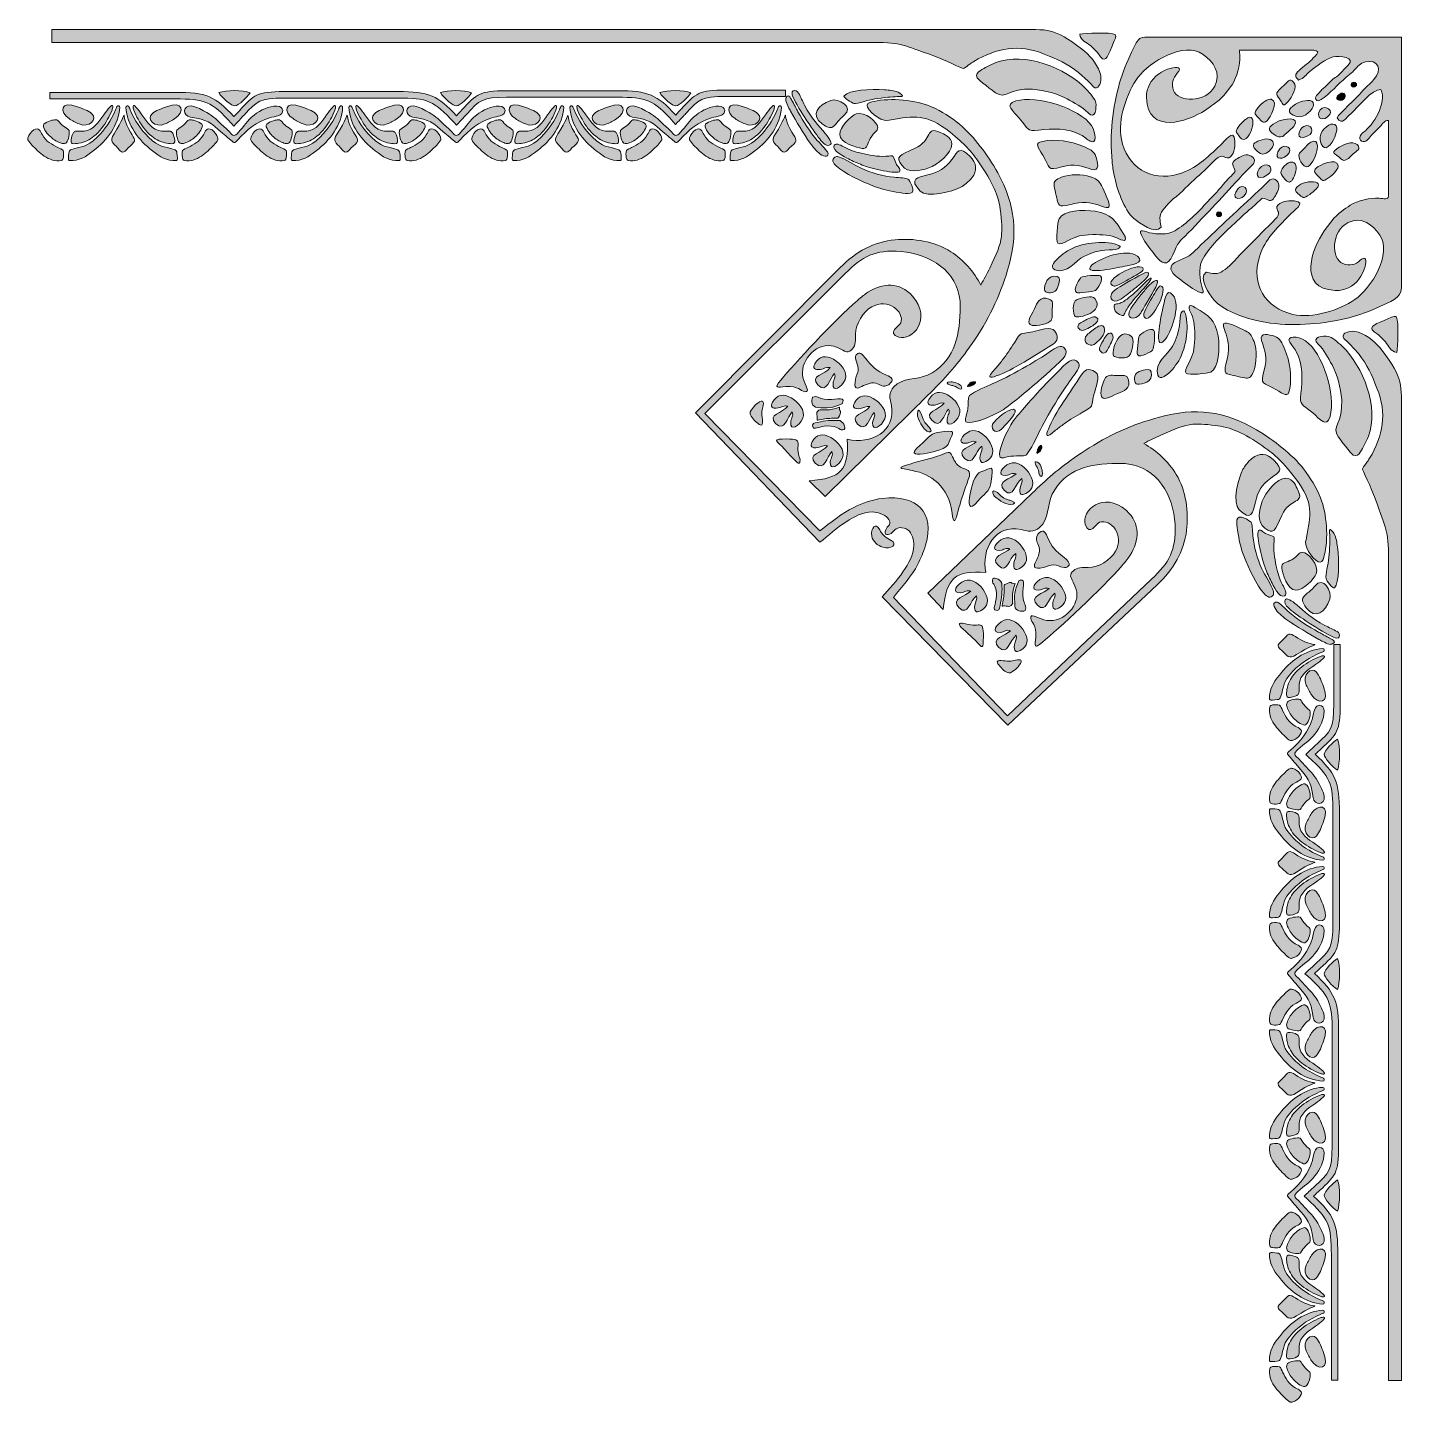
# Model space of a CAD drawing. Header units: inches. Extents: x -181 to 777, y -58 to 900.
import ezdxf

# ---------------------------------------------------------------- set-up
doc = ezdxf.new("R2010")
doc.units = ezdxf.units.IN
doc.header["$MEASUREMENT"] = 0
doc.layers.add('图层 1', color=7, linetype='Continuous')

# ---------------------------------------------------------------- blocks, each defined once
blk = doc.blocks.new('block 3')
at = {"layer": '图层 1', "true_color": 0xffffff}
h = blk.add_hatch(color=7, dxfattribs=at)
h.dxf.hatch_style = 2
edge = h.paths.add_edge_path()
edge.add_spline(control_points=[(744.82, 818.21), (741.67, 821.24), (734.62, 818.14), (730.78, 815.29), (726.03, 811.75), (729.8, 812.06), (732.38, 809.44), (735.7, 806.09), (736.56, 806.33), (742.08, 811.79), (744.16, 813.83), (748.02, 815.13), (744.82, 818.21)], knot_values=[0, 0, 0, 0, 1, 1, 1, 2, 2, 2, 3, 3, 3, 4, 4, 4, 4], degree=3, periodic=1)
h = blk.add_hatch(color=7, dxfattribs=at)
h.dxf.hatch_style = 2
edge = h.paths.add_edge_path()
edge.add_spline(control_points=[(724.93, 795.02), (728.65, 797.45), (732.07, 801.85), (731.63, 803.78), (730.34, 809.47), (718.79, 804.07), (716.51, 802.08), (713.69, 799.6), (715.93, 798.34), (718.14, 795.82), (720.59, 793.03), (720.61, 792.21), (724.93, 795.02)], knot_values=[0, 0, 0, 0, 1, 1, 1, 2, 2, 2, 3, 3, 3, 4, 4, 4, 4], degree=3, periodic=1)
h = blk.add_hatch(color=7, dxfattribs=at)
h.dxf.hatch_style = 2
edge = h.paths.add_edge_path()
edge.add_spline(control_points=[(703.45, 784.18), (706.93, 781.22), (707.36, 780.07), (711.87, 783.56), (713.27, 784.65), (714.47, 785.4), (715.65, 786.64), (715.8, 786.79), (717.33, 788.63), (717.34, 788.64), (721.8, 796.42), (695.63, 790.86), (703.45, 784.18)], knot_values=[0, 0, 0, 0, 1, 1, 1, 2, 2, 2, 3, 3, 3, 4, 4, 4, 4], degree=3, periodic=1)
at = {"layer": '图层 1', "lineweight": 0}
for points in [[(744.82, 818.21), (741.67, 821.24), (734.62, 818.14), (730.78, 815.29), (726.03, 811.75), (729.8, 812.06), (732.38, 809.44), (735.7, 806.09), (736.56, 806.33), (742.08, 811.79), (744.16, 813.83), (748.02, 815.13), (744.82, 818.21)], [(724.93, 795.02), (728.65, 797.45), (732.07, 801.85), (731.63, 803.78), (730.34, 809.47), (718.79, 804.07), (716.51, 802.08), (713.69, 799.6), (715.93, 798.34), (718.14, 795.82), (720.59, 793.03), (720.61, 792.21), (724.93, 795.02)], [(703.45, 784.18), (706.93, 781.22), (707.36, 780.07), (711.87, 783.56), (713.27, 784.65), (714.47, 785.4), (715.65, 786.64), (715.8, 786.79), (717.33, 788.63), (717.34, 788.64), (721.8, 796.42), (695.63, 790.86), (703.45, 784.18)]]:
    blk.add_open_spline(points, degree=3, knots=[0, 0, 0, 0, 1, 1, 1, 2, 2, 2, 3, 3, 3, 4, 4, 4, 4], dxfattribs=at)
blk = doc.blocks.new('block 4')
at = {"layer": '图层 1', "true_color": 0xffffff}
h = blk.add_hatch(color=7, dxfattribs=at)
h.dxf.hatch_style = 2
edge = h.paths.add_edge_path()
edge.add_spline(control_points=[(702.86, 837.79), (708.5, 836.43), (714.35, 843.05), (714.43, 846), (714.55, 850.94), (706.63, 848.47), (704.28, 847.49), (697.37, 844.6), (694.21, 839.89), (702.86, 837.79)], knot_values=[0, 0, 0, 0, 1, 1, 1, 2, 2, 2, 3, 3, 3, 3], degree=3, periodic=1)
h = blk.add_hatch(color=7, dxfattribs=at)
h.dxf.hatch_style = 2
edge = h.paths.add_edge_path()
edge.add_spline(control_points=[(686.99, 825.19), (688.87, 823.88), (691.13, 822.97), (693, 823.99), (693.76, 824.41), (700.63, 830.66), (701.06, 831.29), (705.14, 837.41), (694.57, 837.24), (687.98, 833.5), (682.72, 830.51), (682.23, 828.52), (686.99, 825.19)], knot_values=[0, 0, 0, 0, 1, 1, 1, 2, 2, 2, 3, 3, 3, 4, 4, 4, 4], degree=3, periodic=1)
h = blk.add_hatch(color=7, dxfattribs=at)
h.dxf.hatch_style = 2
edge = h.paths.add_edge_path()
edge.add_spline(control_points=[(683.05, 822.12), (681.31, 822.43), (679.56, 821.98), (676.98, 821.08), (673.47, 819.88), (670.6, 817.96), (674.09, 814.85), (677.43, 811.9), (679.51, 809.09), (685.2, 815.49), (687.56, 818.14), (686.87, 821.43), (683.05, 822.12)], knot_values=[0, 0, 0, 0, 1, 1, 1, 2, 2, 2, 3, 3, 3, 4, 4, 4, 4], degree=3, periodic=1)
at = {"layer": '图层 1', "lineweight": 0}
for points, knots in [([(702.86, 837.79), (708.5, 836.43), (714.35, 843.05), (714.43, 846), (714.55, 850.94), (706.63, 848.47), (704.28, 847.49), (697.37, 844.6), (694.21, 839.89), (702.86, 837.79)], [0, 0, 0, 0, 1, 1, 1, 2, 2, 2, 3, 3, 3, 3]), ([(686.99, 825.19), (688.87, 823.88), (691.13, 822.97), (693, 823.99), (693.76, 824.41), (700.63, 830.66), (701.06, 831.29), (705.14, 837.41), (694.57, 837.24), (687.98, 833.5), (682.72, 830.51), (682.23, 828.52), (686.99, 825.19)], [0, 0, 0, 0, 1, 1, 1, 2, 2, 2, 3, 3, 3, 4, 4, 4, 4]), ([(683.05, 822.12), (681.31, 822.43), (679.56, 821.98), (676.98, 821.08), (673.47, 819.88), (670.6, 817.96), (674.09, 814.85), (677.43, 811.9), (679.51, 809.09), (685.2, 815.49), (687.56, 818.14), (686.87, 821.43), (683.05, 822.12)], [0, 0, 0, 0, 1, 1, 1, 2, 2, 2, 3, 3, 3, 4, 4, 4, 4])]:
    blk.add_open_spline(points, degree=3, knots=knots, dxfattribs=at)
blk = doc.blocks.new('block 5')
at = {"layer": '图层 1', "true_color": 0xffffff}
h = blk.add_hatch(color=7, dxfattribs=at)
h.dxf.hatch_style = 2
edge = h.paths.add_edge_path()
edge.add_spline(control_points=[(700.59, 861.69), (703.33, 858.29), (699.62, 851.54), (696.45, 847.96), (692.51, 843.53), (693.15, 847.27), (690.77, 850.07), (687.72, 853.66), (688.04, 854.5), (693.95, 859.53), (696.17, 861.42), (697.8, 865.15), (700.59, 861.69)], knot_values=[0, 0, 0, 0, 1, 1, 1, 2, 2, 2, 3, 3, 3, 4, 4, 4, 4], degree=3, periodic=1)
h = blk.add_hatch(color=7, dxfattribs=at)
h.dxf.hatch_style = 2
edge = h.paths.add_edge_path()
edge.add_spline(control_points=[(675.75, 843.9), (678.49, 847.4), (683.18, 850.42), (685.06, 849.81), (690.62, 848.03), (684.23, 837), (682.05, 834.9), (679.32, 832.3), (678.28, 834.65), (675.96, 837.07), (673.39, 839.76), (672.57, 839.84), (675.75, 843.9)], knot_values=[0, 0, 0, 0, 1, 1, 1, 2, 2, 2, 3, 3, 3, 4, 4, 4, 4], degree=3, periodic=1)
h = blk.add_hatch(color=7, dxfattribs=at)
h.dxf.hatch_style = 2
edge = h.paths.add_edge_path()
edge.add_spline(control_points=[(663.08, 823.46), (660.43, 827.18), (659.32, 827.7), (663.2, 831.89), (664.4, 833.2), (665.25, 834.33), (666.58, 835.39), (666.75, 835.53), (668.72, 836.89), (668.73, 836.9), (676.88, 840.67), (669.04, 815.09), (663.08, 823.46)], knot_values=[0, 0, 0, 0, 1, 1, 1, 2, 2, 2, 3, 3, 3, 4, 4, 4, 4], degree=3, periodic=1)
at = {"layer": '图层 1', "lineweight": 0}
for points in [[(700.59, 861.69), (703.33, 858.29), (699.62, 851.54), (696.45, 847.96), (692.51, 843.53), (693.15, 847.27), (690.77, 850.07), (687.72, 853.66), (688.04, 854.5), (693.95, 859.53), (696.17, 861.42), (697.8, 865.15), (700.59, 861.69)], [(675.75, 843.9), (678.49, 847.4), (683.18, 850.42), (685.06, 849.81), (690.62, 848.03), (684.23, 837), (682.05, 834.9), (679.32, 832.3), (678.28, 834.65), (675.96, 837.07), (673.39, 839.76), (672.57, 839.84), (675.75, 843.9)], [(663.08, 823.46), (660.43, 827.18), (659.32, 827.7), (663.2, 831.89), (664.4, 833.2), (665.25, 834.33), (666.58, 835.39), (666.75, 835.53), (668.72, 836.89), (668.73, 836.9), (676.88, 840.67), (669.04, 815.09), (663.08, 823.46)]]:
    blk.add_open_spline(points, degree=3, knots=[0, 0, 0, 0, 1, 1, 1, 2, 2, 2, 3, 3, 3, 4, 4, 4, 4], dxfattribs=at)
blk = doc.blocks.new('block 6')
at = {"layer": '图层 1', "true_color": 0xffffff}
h = blk.add_hatch(color=7, dxfattribs=at)
h.dxf.hatch_style = 2
edge = h.paths.add_edge_path()
edge.add_spline(control_points=[(719.03, 821.43), (717.95, 827.13), (724.85, 832.65), (727.82, 832.58), (732.75, 832.46), (729.89, 824.68), (728.79, 822.38), (725.55, 815.61), (720.71, 812.69), (719.03, 821.43)], knot_values=[0, 0, 0, 0, 1, 1, 1, 2, 2, 2, 3, 3, 3, 3], degree=3, periodic=1)
h = blk.add_hatch(color=7, dxfattribs=at)
h.dxf.hatch_style = 2
edge = h.paths.add_edge_path()
edge.add_spline(control_points=[(705.67, 806.2), (704.44, 808.14), (703.65, 810.44), (704.76, 812.26), (705.22, 813), (711.81, 819.56), (712.46, 819.95), (718.77, 823.73), (718.08, 813.18), (714.02, 806.78), (710.76, 801.67), (708.76, 801.29), (705.67, 806.2)], knot_values=[0, 0, 0, 0, 1, 1, 1, 2, 2, 2, 3, 3, 3, 4, 4, 4, 4], degree=3, periodic=1)
h = blk.add_hatch(color=7, dxfattribs=at)
h.dxf.hatch_style = 2
edge = h.paths.add_edge_path()
edge.add_spline(control_points=[(702.41, 802.41), (702.63, 800.67), (702.11, 798.93), (701.08, 796.4), (699.7, 792.97), (697.64, 790.19), (694.71, 793.83), (691.92, 797.3), (689.22, 799.53), (695.9, 804.9), (698.66, 807.12), (701.91, 806.27), (702.41, 802.41)], knot_values=[0, 0, 0, 0, 1, 1, 1, 2, 2, 2, 3, 3, 3, 4, 4, 4, 4], degree=3, periodic=1)
at = {"layer": '图层 1', "lineweight": 0}
for points, knots in [([(719.03, 821.43), (717.95, 827.13), (724.85, 832.65), (727.82, 832.58), (732.75, 832.46), (729.89, 824.68), (728.79, 822.38), (725.55, 815.61), (720.71, 812.69), (719.03, 821.43)], [0, 0, 0, 0, 1, 1, 1, 2, 2, 2, 3, 3, 3, 3]), ([(705.67, 806.2), (704.44, 808.14), (703.65, 810.44), (704.76, 812.26), (705.22, 813), (711.81, 819.56), (712.46, 819.95), (718.77, 823.73), (718.08, 813.18), (714.02, 806.78), (710.76, 801.67), (708.76, 801.29), (705.67, 806.2)], [0, 0, 0, 0, 1, 1, 1, 2, 2, 2, 3, 3, 3, 4, 4, 4, 4]), ([(702.41, 802.41), (702.63, 800.67), (702.11, 798.93), (701.08, 796.4), (699.7, 792.97), (697.64, 790.19), (694.71, 793.83), (691.92, 797.3), (689.22, 799.53), (695.9, 804.9), (698.66, 807.12), (701.91, 806.27), (702.41, 802.41)], [0, 0, 0, 0, 1, 1, 1, 2, 2, 2, 3, 3, 3, 4, 4, 4, 4])]:
    blk.add_open_spline(points, degree=3, knots=knots, dxfattribs=at)
blk = doc.blocks.new('block 7')
at = {"layer": '图层 1', "true_color": 0xffffff}
h = blk.add_hatch(color=7, dxfattribs=at)
h.dxf.hatch_style = 2
edge = h.paths.add_edge_path()
edge.add_spline(control_points=[(721.95, 314.95), (721.83, 315.34), (721.41, 315.72), (721.01, 315.7), (708.5, 315), (698.1, 306.89), (690.65, 297.27), (686.49, 291.91), (683.43, 287.62), (683.9, 280.45), (683.93, 280.06), (684.54, 279.92), (684.93, 279.89), (685.58, 279.82), (689.38, 280.13), (689.96, 280.35), (690.5, 280.56), (691.07, 280.94), (691.26, 281.47), (694.57, 290.36), (692.26, 291.82), (700.13, 299.94), (705.52, 305.5), (711.96, 309.69), (719.1, 312.7), (720.42, 313.26), (721.56, 313.72), (721.58, 313.74), (721.88, 314.02), (722.06, 314.54), (721.95, 314.95)], knot_values=[0, 0, 0, 0, 1, 1, 1, 2, 2, 2, 3, 3, 3, 4, 4, 4, 5, 5, 5, 6, 6, 6, 7, 7, 7, 8, 8, 8, 9, 9, 9, 10, 10, 10, 10], degree=3, periodic=1)
h = blk.add_hatch(color=7, dxfattribs=at)
h.dxf.hatch_style = 2
edge = h.paths.add_edge_path()
edge.add_spline(control_points=[(696.86, 281.76), (696.41, 281.83), (695.82, 282.13), (695.75, 282.59), (695.48, 284.13), (695.67, 285.72), (695.93, 287.26), (696.59, 291.22), (698.24, 294.59), (700.78, 297.7), (704.24, 301.96), (707.89, 304.56), (712.63, 307.21), (714.7, 308.37), (716.85, 309.42), (719.05, 310.29), (719.85, 310.6), (720.73, 310.87), (721.58, 310.75), (723.77, 310.47), (719.49, 307.18), (715.71, 304.54), (710.83, 301.14), (704.9, 297.38), (704.42, 290.8), (704.26, 288.61), (704.64, 286.56), (704.23, 284.74), (704.08, 284.07), (703.52, 283.5), (702.93, 283.15), (701.61, 282.39), (698.41, 281.48), (696.86, 281.76)], knot_values=[0, 0, 0, 0, 1, 1, 1, 2, 2, 2, 3, 3, 3, 4, 4, 4, 5, 5, 5, 6, 6, 6, 7, 7, 7, 8, 8, 8, 9, 9, 9, 10, 10, 10, 11, 11, 11, 11], degree=3, periodic=1)
h = blk.add_hatch(color=7, dxfattribs=at)
h.dxf.hatch_style = 2
edge = h.paths.add_edge_path()
edge.add_spline(control_points=[(707.4, 262.54), (704.28, 263.72), (701.55, 265.97), (699.51, 268.53), (697.66, 270.84), (696.36, 273.42), (695.84, 275.69), (695.61, 276.68), (695.71, 277.94), (696.4, 278.68), (697.56, 279.92), (703.54, 281), (705.07, 280.35), (705.67, 280.1), (707.89, 275.46), (710.78, 273.57), (711.23, 273.26), (711.64, 272.97), (711.87, 272.52), (712.37, 271.59), (712.19, 270.4), (712.06, 269.35), (711.83, 267.42), (710, 261.56), (707.4, 262.54)], knot_values=[0, 0, 0, 0, 1, 1, 1, 2, 2, 2, 3, 3, 3, 4, 4, 4, 5, 5, 5, 6, 6, 6, 7, 7, 7, 8, 8, 8, 8], degree=3, periodic=1)
h = blk.add_hatch(color=7, dxfattribs=at)
h.dxf.hatch_style = 2
edge = h.paths.add_edge_path()
edge.add_spline(control_points=[(700.13, 251.92), (699.52, 251.76), (698.82, 251.46), (698.26, 251.73), (696.88, 252.38), (695.71, 253.46), (694.62, 254.53), (692.14, 256.97), (689.21, 259.86), (687.01, 263.14), (684.59, 266.72), (683.07, 270.75), (684, 275.13), (684.15, 275.9), (685.17, 276.32), (685.95, 276.43), (687.55, 276.7), (689.24, 276.67), (690.8, 276.25), (691.45, 276.07), (692.59, 273.34), (692.93, 272.65), (695.03, 268.43), (697.06, 264.38), (701.7, 261.77), (704.24, 260.34), (707.46, 259.61), (705.22, 255.79), (704.06, 253.81), (701.62, 252.31), (700.13, 251.92)], knot_values=[0, 0, 0, 0, 1, 1, 1, 2, 2, 2, 3, 3, 3, 4, 4, 4, 5, 5, 5, 6, 6, 6, 7, 7, 7, 8, 8, 8, 9, 9, 9, 10, 10, 10, 10], degree=3, periodic=1)
at = {"layer": '图层 1', "lineweight": 0}
for points, knots in [([(721.95, 314.95), (721.83, 315.34), (721.41, 315.72), (721.01, 315.7), (708.5, 315), (698.1, 306.89), (690.65, 297.27), (686.49, 291.91), (683.43, 287.62), (683.9, 280.45), (683.93, 280.06), (684.54, 279.92), (684.93, 279.89), (685.58, 279.82), (689.38, 280.13), (689.96, 280.35), (690.5, 280.56), (691.07, 280.94), (691.26, 281.47), (694.57, 290.36), (692.26, 291.82), (700.13, 299.94), (705.52, 305.5), (711.96, 309.69), (719.1, 312.7), (720.42, 313.26), (721.56, 313.72), (721.58, 313.74), (721.88, 314.02), (722.06, 314.54), (721.95, 314.95)], [0, 0, 0, 0, 1, 1, 1, 2, 2, 2, 3, 3, 3, 4, 4, 4, 5, 5, 5, 6, 6, 6, 7, 7, 7, 8, 8, 8, 9, 9, 9, 10, 10, 10, 10]), ([(696.86, 281.76), (696.41, 281.83), (695.82, 282.13), (695.75, 282.59), (695.48, 284.13), (695.67, 285.72), (695.93, 287.26), (696.59, 291.22), (698.24, 294.59), (700.78, 297.7), (704.24, 301.96), (707.89, 304.56), (712.63, 307.21), (714.7, 308.37), (716.85, 309.42), (719.05, 310.29), (719.85, 310.6), (720.73, 310.87), (721.58, 310.75), (723.77, 310.47), (719.49, 307.18), (715.71, 304.54), (710.83, 301.14), (704.9, 297.38), (704.42, 290.8), (704.26, 288.61), (704.64, 286.56), (704.23, 284.74), (704.08, 284.07), (703.52, 283.5), (702.93, 283.15), (701.61, 282.39), (698.41, 281.48), (696.86, 281.76)], [0, 0, 0, 0, 1, 1, 1, 2, 2, 2, 3, 3, 3, 4, 4, 4, 5, 5, 5, 6, 6, 6, 7, 7, 7, 8, 8, 8, 9, 9, 9, 10, 10, 10, 11, 11, 11, 11]), ([(707.4, 262.54), (704.28, 263.72), (701.55, 265.97), (699.51, 268.53), (697.66, 270.84), (696.36, 273.42), (695.84, 275.69), (695.61, 276.68), (695.71, 277.94), (696.4, 278.68), (697.56, 279.92), (703.54, 281), (705.07, 280.35), (705.67, 280.1), (707.89, 275.46), (710.78, 273.57), (711.23, 273.26), (711.64, 272.97), (711.87, 272.52), (712.37, 271.59), (712.19, 270.4), (712.06, 269.35), (711.83, 267.42), (710, 261.56), (707.4, 262.54)], [0, 0, 0, 0, 1, 1, 1, 2, 2, 2, 3, 3, 3, 4, 4, 4, 5, 5, 5, 6, 6, 6, 7, 7, 7, 8, 8, 8, 8]), ([(700.13, 251.92), (699.52, 251.76), (698.82, 251.46), (698.26, 251.73), (696.88, 252.38), (695.71, 253.46), (694.62, 254.53), (692.14, 256.97), (689.21, 259.86), (687.01, 263.14), (684.59, 266.72), (683.07, 270.75), (684, 275.13), (684.15, 275.9), (685.17, 276.32), (685.95, 276.43), (687.55, 276.7), (689.24, 276.67), (690.8, 276.25), (691.45, 276.07), (692.59, 273.34), (692.93, 272.65), (695.03, 268.43), (697.06, 264.38), (701.7, 261.77), (704.24, 260.34), (707.46, 259.61), (705.22, 255.79), (704.06, 253.81), (701.62, 252.31), (700.13, 251.92)], [0, 0, 0, 0, 1, 1, 1, 2, 2, 2, 3, 3, 3, 4, 4, 4, 5, 5, 5, 6, 6, 6, 7, 7, 7, 8, 8, 8, 9, 9, 9, 10, 10, 10, 10])]:
    blk.add_open_spline(points, degree=3, knots=knots, dxfattribs=at)
blk = doc.blocks.new('block 8')
at = {"layer": '图层 1', "true_color": 0xffffff}
h = blk.add_hatch(color=7, dxfattribs=at)
h.dxf.hatch_style = 2
edge = h.paths.add_edge_path()
edge.add_spline(control_points=[(700.13, 383.77), (699.52, 383.93), (698.82, 384.22), (698.26, 383.95), (696.88, 383.3), (695.71, 382.23), (694.62, 381.16), (692.14, 378.71), (689.21, 375.82), (687.01, 372.55), (684.59, 368.97), (683.07, 364.93), (684, 360.55), (684.15, 359.79), (685.17, 359.37), (685.95, 359.25), (687.55, 358.98), (689.24, 359.01), (690.8, 359.44), (691.45, 359.62), (692.59, 362.34), (692.93, 363.03), (695.03, 367.26), (697.06, 371.3), (701.7, 373.92), (704.24, 375.34), (707.46, 376.07), (705.22, 379.9), (704.06, 381.87), (701.62, 383.38), (700.13, 383.77)], knot_values=[0, 0, 0, 0, 1, 1, 1, 2, 2, 2, 3, 3, 3, 4, 4, 4, 5, 5, 5, 6, 6, 6, 7, 7, 7, 8, 8, 8, 9, 9, 9, 10, 10, 10, 10], degree=3, periodic=1)
h = blk.add_hatch(color=7, dxfattribs=at)
h.dxf.hatch_style = 2
edge = h.paths.add_edge_path()
edge.add_spline(control_points=[(707.4, 373.14), (704.28, 371.96), (701.55, 369.72), (699.51, 367.16), (697.66, 364.85), (696.36, 362.26), (695.84, 359.99), (695.61, 359.01), (695.71, 357.74), (696.4, 357.01), (697.56, 355.76), (703.54, 354.69), (705.07, 355.33), (705.67, 355.58), (707.89, 360.22), (710.78, 362.12), (711.23, 362.42), (711.64, 362.73), (711.87, 363.16), (712.37, 364.1), (712.19, 365.28), (712.06, 366.33), (711.83, 368.26), (710, 374.11), (707.4, 373.14)], knot_values=[0, 0, 0, 0, 1, 1, 1, 2, 2, 2, 3, 3, 3, 4, 4, 4, 5, 5, 5, 6, 6, 6, 7, 7, 7, 8, 8, 8, 8], degree=3, periodic=1)
h = blk.add_hatch(color=7, dxfattribs=at)
h.dxf.hatch_style = 2
edge = h.paths.add_edge_path()
edge.add_spline(control_points=[(721.95, 320.74), (721.83, 320.36), (721.41, 319.97), (721.01, 319.99), (708.5, 320.69), (698.1, 328.8), (690.65, 338.41), (686.49, 343.78), (683.43, 348.05), (683.9, 355.24), (683.93, 355.62), (684.54, 355.76), (684.93, 355.8), (685.58, 355.86), (689.38, 355.56), (689.96, 355.33), (690.5, 355.12), (691.07, 354.75), (691.26, 354.22), (694.57, 345.32), (692.26, 343.86), (700.13, 335.75), (705.52, 330.18), (711.96, 325.99), (719.1, 322.98), (720.42, 322.43), (721.56, 321.96), (721.58, 321.95), (721.88, 321.66), (722.06, 321.14), (721.95, 320.74)], knot_values=[0, 0, 0, 0, 1, 1, 1, 2, 2, 2, 3, 3, 3, 4, 4, 4, 5, 5, 5, 6, 6, 6, 7, 7, 7, 8, 8, 8, 9, 9, 9, 10, 10, 10, 10], degree=3, periodic=1)
h = blk.add_hatch(color=7, dxfattribs=at)
h.dxf.hatch_style = 2
edge = h.paths.add_edge_path()
edge.add_spline(control_points=[(696.86, 353.93), (696.41, 353.85), (695.82, 353.56), (695.75, 353.09), (695.48, 351.56), (695.67, 349.97), (695.93, 348.43), (696.59, 344.46), (698.24, 341.1), (700.78, 337.98), (704.24, 333.73), (707.89, 331.12), (712.63, 328.47), (714.7, 327.32), (716.85, 326.27), (719.05, 325.4), (719.85, 325.08), (720.73, 324.82), (721.58, 324.93), (723.77, 325.21), (719.49, 328.5), (715.71, 331.14), (710.83, 334.54), (704.9, 338.31), (704.42, 344.88), (704.26, 347.09), (704.64, 349.12), (704.23, 350.95), (704.08, 351.61), (703.52, 352.19), (702.93, 352.53), (701.61, 353.29), (698.41, 354.21), (696.86, 353.93)], knot_values=[0, 0, 0, 0, 1, 1, 1, 2, 2, 2, 3, 3, 3, 4, 4, 4, 5, 5, 5, 6, 6, 6, 7, 7, 7, 8, 8, 8, 9, 9, 9, 10, 10, 10, 11, 11, 11, 11], degree=3, periodic=1)
at = {"layer": '图层 1', "lineweight": 0}
for points, knots in [([(700.13, 383.77), (699.52, 383.93), (698.82, 384.22), (698.26, 383.95), (696.88, 383.3), (695.71, 382.23), (694.62, 381.16), (692.14, 378.71), (689.21, 375.82), (687.01, 372.55), (684.59, 368.97), (683.07, 364.93), (684, 360.55), (684.15, 359.79), (685.17, 359.37), (685.95, 359.25), (687.55, 358.98), (689.24, 359.01), (690.8, 359.44), (691.45, 359.62), (692.59, 362.34), (692.93, 363.03), (695.03, 367.26), (697.06, 371.3), (701.7, 373.92), (704.24, 375.34), (707.46, 376.07), (705.22, 379.9), (704.06, 381.87), (701.62, 383.38), (700.13, 383.77)], [0, 0, 0, 0, 1, 1, 1, 2, 2, 2, 3, 3, 3, 4, 4, 4, 5, 5, 5, 6, 6, 6, 7, 7, 7, 8, 8, 8, 9, 9, 9, 10, 10, 10, 10]), ([(707.4, 373.14), (704.28, 371.96), (701.55, 369.72), (699.51, 367.16), (697.66, 364.85), (696.36, 362.26), (695.84, 359.99), (695.61, 359.01), (695.71, 357.74), (696.4, 357.01), (697.56, 355.76), (703.54, 354.69), (705.07, 355.33), (705.67, 355.58), (707.89, 360.22), (710.78, 362.12), (711.23, 362.42), (711.64, 362.73), (711.87, 363.16), (712.37, 364.1), (712.19, 365.28), (712.06, 366.33), (711.83, 368.26), (710, 374.11), (707.4, 373.14)], [0, 0, 0, 0, 1, 1, 1, 2, 2, 2, 3, 3, 3, 4, 4, 4, 5, 5, 5, 6, 6, 6, 7, 7, 7, 8, 8, 8, 8]), ([(721.95, 320.74), (721.83, 320.36), (721.41, 319.97), (721.01, 319.99), (708.5, 320.69), (698.1, 328.8), (690.65, 338.41), (686.49, 343.78), (683.43, 348.05), (683.9, 355.24), (683.93, 355.62), (684.54, 355.76), (684.93, 355.8), (685.58, 355.86), (689.38, 355.56), (689.96, 355.33), (690.5, 355.12), (691.07, 354.75), (691.26, 354.22), (694.57, 345.32), (692.26, 343.86), (700.13, 335.75), (705.52, 330.18), (711.96, 325.99), (719.1, 322.98), (720.42, 322.43), (721.56, 321.96), (721.58, 321.95), (721.88, 321.66), (722.06, 321.14), (721.95, 320.74)], [0, 0, 0, 0, 1, 1, 1, 2, 2, 2, 3, 3, 3, 4, 4, 4, 5, 5, 5, 6, 6, 6, 7, 7, 7, 8, 8, 8, 9, 9, 9, 10, 10, 10, 10]), ([(696.86, 353.93), (696.41, 353.85), (695.82, 353.56), (695.75, 353.09), (695.48, 351.56), (695.67, 349.97), (695.93, 348.43), (696.59, 344.46), (698.24, 341.1), (700.78, 337.98), (704.24, 333.73), (707.89, 331.12), (712.63, 328.47), (714.7, 327.32), (716.85, 326.27), (719.05, 325.4), (719.85, 325.08), (720.73, 324.82), (721.58, 324.93), (723.77, 325.21), (719.49, 328.5), (715.71, 331.14), (710.83, 334.54), (704.9, 338.31), (704.42, 344.88), (704.26, 347.09), (704.64, 349.12), (704.23, 350.95), (704.08, 351.61), (703.52, 352.19), (702.93, 352.53), (701.61, 353.29), (698.41, 354.21), (696.86, 353.93)], [0, 0, 0, 0, 1, 1, 1, 2, 2, 2, 3, 3, 3, 4, 4, 4, 5, 5, 5, 6, 6, 6, 7, 7, 7, 8, 8, 8, 9, 9, 9, 10, 10, 10, 11, 11, 11, 11])]:
    blk.add_open_spline(points, degree=3, knots=knots, dxfattribs=at)
blk = doc.blocks.new('block 9')
at = {"layer": '图层 1', "true_color": 0xffffff}
h = blk.add_hatch(color=7, dxfattribs=at)
h.dxf.hatch_style = 2
edge = h.paths.add_edge_path()
edge.add_spline(control_points=[(721.95, 161.09), (721.83, 161.47), (721.41, 161.86), (721.01, 161.84), (708.5, 161.14), (698.1, 153.02), (690.65, 143.41), (686.49, 138.05), (683.43, 133.76), (683.9, 126.59), (683.93, 126.2), (684.54, 126.07), (684.93, 126.02), (685.58, 125.96), (689.38, 126.27), (689.96, 126.49), (690.5, 126.7), (691.07, 127.08), (691.26, 127.61), (694.57, 136.5), (692.26, 137.96), (700.13, 146.07), (705.52, 151.65), (711.96, 155.84), (719.1, 158.84), (720.42, 159.39), (721.56, 159.86), (721.58, 159.88), (721.88, 160.16), (722.06, 160.68), (721.95, 161.09)], knot_values=[0, 0, 0, 0, 1, 1, 1, 2, 2, 2, 3, 3, 3, 4, 4, 4, 5, 5, 5, 6, 6, 6, 7, 7, 7, 8, 8, 8, 9, 9, 9, 10, 10, 10, 10], degree=3, periodic=1)
h = blk.add_hatch(color=7, dxfattribs=at)
h.dxf.hatch_style = 2
edge = h.paths.add_edge_path()
edge.add_spline(control_points=[(696.86, 127.89), (696.41, 127.98), (695.82, 128.27), (695.75, 128.73), (695.48, 130.26), (695.67, 131.86), (695.93, 133.39), (696.59, 137.35), (698.24, 140.73), (700.78, 143.84), (704.24, 148.09), (707.89, 150.7), (712.63, 153.35), (714.7, 154.51), (716.85, 155.55), (719.05, 156.43), (719.85, 156.74), (720.73, 157), (721.58, 156.89), (723.77, 156.61), (719.49, 153.32), (715.71, 150.68), (710.83, 147.28), (704.9, 143.51), (704.42, 136.94), (704.26, 134.74), (704.64, 132.7), (704.23, 130.88), (704.08, 130.21), (703.52, 129.64), (702.93, 129.29), (701.61, 128.53), (698.41, 127.62), (696.86, 127.89)], knot_values=[0, 0, 0, 0, 1, 1, 1, 2, 2, 2, 3, 3, 3, 4, 4, 4, 5, 5, 5, 6, 6, 6, 7, 7, 7, 8, 8, 8, 9, 9, 9, 10, 10, 10, 11, 11, 11, 11], degree=3, periodic=1)
h = blk.add_hatch(color=7, dxfattribs=at)
h.dxf.hatch_style = 2
edge = h.paths.add_edge_path()
edge.add_spline(control_points=[(707.4, 108.69), (704.28, 109.86), (701.55, 112.1), (699.51, 114.66), (697.66, 116.99), (696.36, 119.56), (695.84, 121.83), (695.61, 122.81), (695.71, 124.08), (696.4, 124.81), (697.56, 126.06), (703.54, 127.13), (705.07, 126.49), (705.67, 126.24), (707.89, 121.6), (710.78, 119.7), (711.23, 119.41), (711.64, 119.1), (711.87, 118.66), (712.37, 117.72), (712.19, 116.55), (712.06, 115.49), (711.83, 113.56), (710, 107.7), (707.4, 108.69)], knot_values=[0, 0, 0, 0, 1, 1, 1, 2, 2, 2, 3, 3, 3, 4, 4, 4, 5, 5, 5, 6, 6, 6, 7, 7, 7, 8, 8, 8, 8], degree=3, periodic=1)
h = blk.add_hatch(color=7, dxfattribs=at)
h.dxf.hatch_style = 2
edge = h.paths.add_edge_path()
edge.add_spline(control_points=[(700.13, 98.05), (699.52, 97.89), (698.82, 97.6), (698.26, 97.87), (696.88, 98.52), (695.71, 99.6), (694.62, 100.67), (692.14, 103.1), (689.21, 106.01), (687.01, 109.28), (684.59, 112.86), (683.07, 116.89), (684, 121.27), (684.15, 122.04), (685.17, 122.45), (685.95, 122.58), (687.55, 122.85), (689.24, 122.81), (690.8, 122.39), (691.45, 122.21), (692.59, 119.48), (692.93, 118.79), (695.03, 114.57), (697.06, 110.53), (701.7, 107.91), (704.24, 106.48), (707.46, 105.75), (705.22, 101.93), (704.06, 99.95), (701.62, 98.45), (700.13, 98.05)], knot_values=[0, 0, 0, 0, 1, 1, 1, 2, 2, 2, 3, 3, 3, 4, 4, 4, 5, 5, 5, 6, 6, 6, 7, 7, 7, 8, 8, 8, 9, 9, 9, 10, 10, 10, 10], degree=3, periodic=1)
at = {"layer": '图层 1', "lineweight": 0}
for points, knots in [([(721.95, 161.09), (721.83, 161.47), (721.41, 161.86), (721.01, 161.84), (708.5, 161.14), (698.1, 153.02), (690.65, 143.41), (686.49, 138.05), (683.43, 133.76), (683.9, 126.59), (683.93, 126.2), (684.54, 126.07), (684.93, 126.02), (685.58, 125.96), (689.38, 126.27), (689.96, 126.49), (690.5, 126.7), (691.07, 127.08), (691.26, 127.61), (694.57, 136.5), (692.26, 137.96), (700.13, 146.07), (705.52, 151.65), (711.96, 155.84), (719.1, 158.84), (720.42, 159.39), (721.56, 159.86), (721.58, 159.88), (721.88, 160.16), (722.06, 160.68), (721.95, 161.09)], [0, 0, 0, 0, 1, 1, 1, 2, 2, 2, 3, 3, 3, 4, 4, 4, 5, 5, 5, 6, 6, 6, 7, 7, 7, 8, 8, 8, 9, 9, 9, 10, 10, 10, 10]), ([(696.86, 127.89), (696.41, 127.98), (695.82, 128.27), (695.75, 128.73), (695.48, 130.26), (695.67, 131.86), (695.93, 133.39), (696.59, 137.35), (698.24, 140.73), (700.78, 143.84), (704.24, 148.09), (707.89, 150.7), (712.63, 153.35), (714.7, 154.51), (716.85, 155.55), (719.05, 156.43), (719.85, 156.74), (720.73, 157), (721.58, 156.89), (723.77, 156.61), (719.49, 153.32), (715.71, 150.68), (710.83, 147.28), (704.9, 143.51), (704.42, 136.94), (704.26, 134.74), (704.64, 132.7), (704.23, 130.88), (704.08, 130.21), (703.52, 129.64), (702.93, 129.29), (701.61, 128.53), (698.41, 127.62), (696.86, 127.89)], [0, 0, 0, 0, 1, 1, 1, 2, 2, 2, 3, 3, 3, 4, 4, 4, 5, 5, 5, 6, 6, 6, 7, 7, 7, 8, 8, 8, 9, 9, 9, 10, 10, 10, 11, 11, 11, 11]), ([(707.4, 108.69), (704.28, 109.86), (701.55, 112.1), (699.51, 114.66), (697.66, 116.99), (696.36, 119.56), (695.84, 121.83), (695.61, 122.81), (695.71, 124.08), (696.4, 124.81), (697.56, 126.06), (703.54, 127.13), (705.07, 126.49), (705.67, 126.24), (707.89, 121.6), (710.78, 119.7), (711.23, 119.41), (711.64, 119.1), (711.87, 118.66), (712.37, 117.72), (712.19, 116.55), (712.06, 115.49), (711.83, 113.56), (710, 107.7), (707.4, 108.69)], [0, 0, 0, 0, 1, 1, 1, 2, 2, 2, 3, 3, 3, 4, 4, 4, 5, 5, 5, 6, 6, 6, 7, 7, 7, 8, 8, 8, 8]), ([(700.13, 98.05), (699.52, 97.89), (698.82, 97.6), (698.26, 97.87), (696.88, 98.52), (695.71, 99.6), (694.62, 100.67), (692.14, 103.1), (689.21, 106.01), (687.01, 109.28), (684.59, 112.86), (683.07, 116.89), (684, 121.27), (684.15, 122.04), (685.17, 122.45), (685.95, 122.58), (687.55, 122.85), (689.24, 122.81), (690.8, 122.39), (691.45, 122.21), (692.59, 119.48), (692.93, 118.79), (695.03, 114.57), (697.06, 110.53), (701.7, 107.91), (704.24, 106.48), (707.46, 105.75), (705.22, 101.93), (704.06, 99.95), (701.62, 98.45), (700.13, 98.05)], [0, 0, 0, 0, 1, 1, 1, 2, 2, 2, 3, 3, 3, 4, 4, 4, 5, 5, 5, 6, 6, 6, 7, 7, 7, 8, 8, 8, 9, 9, 9, 10, 10, 10, 10])]:
    blk.add_open_spline(points, degree=3, knots=knots, dxfattribs=at)
blk = doc.blocks.new('block 10')
at = {"layer": '图层 1', "true_color": 0xffffff}
h = blk.add_hatch(color=7, dxfattribs=at)
h.dxf.hatch_style = 2
edge = h.paths.add_edge_path()
edge.add_spline(control_points=[(700.13, 229.9), (699.52, 230.06), (698.82, 230.36), (698.26, 230.09), (696.88, 229.45), (695.71, 228.38), (694.62, 227.3), (692.14, 224.86), (689.21, 221.96), (687.01, 218.69), (684.59, 215.11), (683.07, 211.08), (684, 206.69), (684.15, 205.93), (685.17, 205.51), (685.95, 205.39), (687.55, 205.12), (689.24, 205.14), (690.8, 205.57), (691.45, 205.75), (692.59, 208.48), (692.93, 209.17), (695.03, 213.4), (697.06, 217.44), (701.7, 220.05), (704.24, 221.48), (707.46, 222.21), (705.22, 226.04), (704.06, 228.01), (701.62, 229.52), (700.13, 229.9)], knot_values=[0, 0, 0, 0, 1, 1, 1, 2, 2, 2, 3, 3, 3, 4, 4, 4, 5, 5, 5, 6, 6, 6, 7, 7, 7, 8, 8, 8, 9, 9, 9, 10, 10, 10, 10], degree=3, periodic=1)
h = blk.add_hatch(color=7, dxfattribs=at)
h.dxf.hatch_style = 2
edge = h.paths.add_edge_path()
edge.add_spline(control_points=[(707.4, 219.27), (704.28, 218.1), (701.55, 215.85), (699.51, 213.3), (697.66, 210.98), (696.36, 208.4), (695.84, 206.13), (695.61, 205.14), (695.71, 203.89), (696.4, 203.14), (697.56, 201.9), (703.54, 200.83), (705.07, 201.46), (705.67, 201.72), (707.89, 206.36), (710.78, 208.26), (711.23, 208.56), (711.64, 208.86), (711.87, 209.3), (712.37, 210.23), (712.19, 211.42), (712.06, 212.47), (711.83, 214.4), (710, 220.26), (707.4, 219.27)], knot_values=[0, 0, 0, 0, 1, 1, 1, 2, 2, 2, 3, 3, 3, 4, 4, 4, 5, 5, 5, 6, 6, 6, 7, 7, 7, 8, 8, 8, 8], degree=3, periodic=1)
h = blk.add_hatch(color=7, dxfattribs=at)
h.dxf.hatch_style = 2
edge = h.paths.add_edge_path()
edge.add_spline(control_points=[(721.95, 166.87), (721.83, 166.49), (721.41, 166.11), (721.01, 166.13), (708.5, 166.83), (698.1, 174.94), (690.65, 184.55), (686.49, 189.92), (683.43, 194.2), (683.9, 201.38), (683.93, 201.76), (684.54, 201.9), (684.93, 201.94), (685.58, 202), (689.38, 201.7), (689.96, 201.46), (690.5, 201.27), (691.07, 200.89), (691.26, 200.35), (694.57, 191.46), (692.26, 190), (700.13, 181.88), (705.52, 176.32), (711.96, 172.13), (719.1, 169.13), (720.42, 168.56), (721.56, 168.1), (721.58, 168.09), (721.88, 167.8), (722.06, 167.28), (721.95, 166.87)], knot_values=[0, 0, 0, 0, 1, 1, 1, 2, 2, 2, 3, 3, 3, 4, 4, 4, 5, 5, 5, 6, 6, 6, 7, 7, 7, 8, 8, 8, 9, 9, 9, 10, 10, 10, 10], degree=3, periodic=1)
h = blk.add_hatch(color=7, dxfattribs=at)
h.dxf.hatch_style = 2
edge = h.paths.add_edge_path()
edge.add_spline(control_points=[(696.86, 200.06), (696.41, 199.99), (695.82, 199.69), (695.75, 199.23), (695.48, 197.7), (695.67, 196.1), (695.93, 194.57), (696.59, 190.61), (698.24, 187.23), (700.78, 184.12), (704.24, 179.86), (707.89, 177.26), (712.63, 174.61), (714.7, 173.45), (716.85, 172.41), (719.05, 171.53), (719.85, 171.22), (720.73, 170.96), (721.58, 171.07), (723.77, 171.35), (719.49, 174.65), (715.71, 177.29), (710.83, 180.68), (704.9, 184.45), (704.42, 191.02), (704.26, 193.22), (704.64, 195.26), (704.23, 197.08), (704.08, 197.75), (703.52, 198.33), (702.93, 198.67), (701.61, 199.43), (698.41, 200.35), (696.86, 200.06)], knot_values=[0, 0, 0, 0, 1, 1, 1, 2, 2, 2, 3, 3, 3, 4, 4, 4, 5, 5, 5, 6, 6, 6, 7, 7, 7, 8, 8, 8, 9, 9, 9, 10, 10, 10, 11, 11, 11, 11], degree=3, periodic=1)
at = {"layer": '图层 1', "lineweight": 0}
for points, knots in [([(700.13, 229.9), (699.52, 230.06), (698.82, 230.36), (698.26, 230.09), (696.88, 229.45), (695.71, 228.38), (694.62, 227.3), (692.14, 224.86), (689.21, 221.96), (687.01, 218.69), (684.59, 215.11), (683.07, 211.08), (684, 206.69), (684.15, 205.93), (685.17, 205.51), (685.95, 205.39), (687.55, 205.12), (689.24, 205.14), (690.8, 205.57), (691.45, 205.75), (692.59, 208.48), (692.93, 209.17), (695.03, 213.4), (697.06, 217.44), (701.7, 220.05), (704.24, 221.48), (707.46, 222.21), (705.22, 226.04), (704.06, 228.01), (701.62, 229.52), (700.13, 229.9)], [0, 0, 0, 0, 1, 1, 1, 2, 2, 2, 3, 3, 3, 4, 4, 4, 5, 5, 5, 6, 6, 6, 7, 7, 7, 8, 8, 8, 9, 9, 9, 10, 10, 10, 10]), ([(707.4, 219.27), (704.28, 218.1), (701.55, 215.85), (699.51, 213.3), (697.66, 210.98), (696.36, 208.4), (695.84, 206.13), (695.61, 205.14), (695.71, 203.89), (696.4, 203.14), (697.56, 201.9), (703.54, 200.83), (705.07, 201.46), (705.67, 201.72), (707.89, 206.36), (710.78, 208.26), (711.23, 208.56), (711.64, 208.86), (711.87, 209.3), (712.37, 210.23), (712.19, 211.42), (712.06, 212.47), (711.83, 214.4), (710, 220.26), (707.4, 219.27)], [0, 0, 0, 0, 1, 1, 1, 2, 2, 2, 3, 3, 3, 4, 4, 4, 5, 5, 5, 6, 6, 6, 7, 7, 7, 8, 8, 8, 8]), ([(721.95, 166.87), (721.83, 166.49), (721.41, 166.11), (721.01, 166.13), (708.5, 166.83), (698.1, 174.94), (690.65, 184.55), (686.49, 189.92), (683.43, 194.2), (683.9, 201.38), (683.93, 201.76), (684.54, 201.9), (684.93, 201.94), (685.58, 202), (689.38, 201.7), (689.96, 201.46), (690.5, 201.27), (691.07, 200.89), (691.26, 200.35), (694.57, 191.46), (692.26, 190), (700.13, 181.88), (705.52, 176.32), (711.96, 172.13), (719.1, 169.13), (720.42, 168.56), (721.56, 168.1), (721.58, 168.09), (721.88, 167.8), (722.06, 167.28), (721.95, 166.87)], [0, 0, 0, 0, 1, 1, 1, 2, 2, 2, 3, 3, 3, 4, 4, 4, 5, 5, 5, 6, 6, 6, 7, 7, 7, 8, 8, 8, 9, 9, 9, 10, 10, 10, 10]), ([(696.86, 200.06), (696.41, 199.99), (695.82, 199.69), (695.75, 199.23), (695.48, 197.7), (695.67, 196.1), (695.93, 194.57), (696.59, 190.61), (698.24, 187.23), (700.78, 184.12), (704.24, 179.86), (707.89, 177.26), (712.63, 174.61), (714.7, 173.45), (716.85, 172.41), (719.05, 171.53), (719.85, 171.22), (720.73, 170.96), (721.58, 171.07), (723.77, 171.35), (719.49, 174.65), (715.71, 177.29), (710.83, 180.68), (704.9, 184.45), (704.42, 191.02), (704.26, 193.22), (704.64, 195.26), (704.23, 197.08), (704.08, 197.75), (703.52, 198.33), (702.93, 198.67), (701.61, 199.43), (698.41, 200.35), (696.86, 200.06)], [0, 0, 0, 0, 1, 1, 1, 2, 2, 2, 3, 3, 3, 4, 4, 4, 5, 5, 5, 6, 6, 6, 7, 7, 7, 8, 8, 8, 9, 9, 9, 10, 10, 10, 11, 11, 11, 11])]:
    blk.add_open_spline(points, degree=3, knots=knots, dxfattribs=at)
blk = doc.blocks.new('block 11')
at = {"layer": '图层 1', "true_color": 0xffffff}
h = blk.add_hatch(color=7, dxfattribs=at)
h.dxf.hatch_style = 2
edge = h.paths.add_edge_path()
edge.add_spline(control_points=[(721.95, 5.92), (721.83, 6.3), (721.41, 6.69), (721.01, 6.67), (708.5, 5.97), (698.1, -2.14), (690.65, -11.76), (686.49, -17.12), (683.43, -21.4), (683.9, -28.58), (683.93, -28.97), (684.54, -29.1), (684.93, -29.14), (685.58, -29.21), (689.38, -28.9), (689.96, -28.67), (690.5, -28.46), (691.07, -28.09), (691.26, -27.56), (694.57, -18.67), (692.26, -17.21), (700.13, -9.09), (705.52, -3.52), (711.96, 0.67), (719.1, 3.67), (720.42, 4.22), (721.56, 4.69), (721.58, 4.71), (721.88, 5), (722.06, 5.51), (721.95, 5.92)], knot_values=[0, 0, 0, 0, 1, 1, 1, 2, 2, 2, 3, 3, 3, 4, 4, 4, 5, 5, 5, 6, 6, 6, 7, 7, 7, 8, 8, 8, 9, 9, 9, 10, 10, 10, 10], degree=3, periodic=1)
h = blk.add_hatch(color=7, dxfattribs=at)
h.dxf.hatch_style = 2
edge = h.paths.add_edge_path()
edge.add_spline(control_points=[(696.86, -27.28), (696.41, -27.19), (695.82, -26.89), (695.75, -26.44), (695.48, -24.9), (695.67, -23.3), (695.93, -21.77), (696.59, -17.82), (698.24, -14.44), (700.78, -11.33), (704.24, -7.08), (707.89, -4.46), (712.63, -1.82), (714.7, -0.65), (716.85, 0.38), (719.05, 1.26), (719.85, 1.58), (720.73, 1.84), (721.58, 1.73), (723.77, 1.45), (719.49, -1.85), (715.71, -4.49), (710.83, -7.89), (704.9, -11.65), (704.42, -18.22), (704.26, -20.42), (704.64, -22.46), (704.23, -24.29), (704.08, -24.96), (703.52, -25.54), (702.93, -25.87), (701.61, -26.63), (698.41, -27.55), (696.86, -27.28)], knot_values=[0, 0, 0, 0, 1, 1, 1, 2, 2, 2, 3, 3, 3, 4, 4, 4, 5, 5, 5, 6, 6, 6, 7, 7, 7, 8, 8, 8, 9, 9, 9, 10, 10, 10, 11, 11, 11, 11], degree=3, periodic=1)
h = blk.add_hatch(color=7, dxfattribs=at)
h.dxf.hatch_style = 2
edge = h.paths.add_edge_path()
edge.add_spline(control_points=[(707.4, -46.48), (704.28, -45.3), (701.55, -43.06), (699.51, -40.5), (697.66, -38.18), (696.36, -35.61), (695.84, -33.34), (695.61, -32.35), (695.71, -31.08), (696.4, -30.35), (697.56, -29.1), (703.54, -28.03), (705.07, -28.67), (705.67, -28.93), (707.89, -33.57), (710.78, -35.47), (711.23, -35.76), (711.64, -36.07), (711.87, -36.51), (712.37, -37.44), (712.19, -38.62), (712.06, -39.68), (711.83, -41.61), (710, -47.46), (707.4, -46.48)], knot_values=[0, 0, 0, 0, 1, 1, 1, 2, 2, 2, 3, 3, 3, 4, 4, 4, 5, 5, 5, 6, 6, 6, 7, 7, 7, 8, 8, 8, 8], degree=3, periodic=1)
h = blk.add_hatch(color=7, dxfattribs=at)
h.dxf.hatch_style = 2
edge = h.paths.add_edge_path()
edge.add_spline(control_points=[(700.13, -57.11), (699.52, -57.27), (698.82, -57.57), (698.26, -57.3), (696.88, -56.65), (695.71, -55.57), (694.62, -54.5), (692.14, -52.06), (689.21, -49.16), (687.01, -45.89), (684.59, -42.3), (683.07, -38.28), (684, -33.89), (684.15, -33.13), (685.17, -32.72), (685.95, -32.59), (687.55, -32.32), (689.24, -32.35), (690.8, -32.77), (691.45, -32.95), (692.59, -35.68), (692.93, -36.37), (695.03, -40.61), (697.06, -44.64), (701.7, -47.26), (704.24, -48.69), (707.46, -49.41), (705.22, -53.25), (704.06, -55.21), (701.62, -56.72), (700.13, -57.11)], knot_values=[0, 0, 0, 0, 1, 1, 1, 2, 2, 2, 3, 3, 3, 4, 4, 4, 5, 5, 5, 6, 6, 6, 7, 7, 7, 8, 8, 8, 9, 9, 9, 10, 10, 10, 10], degree=3, periodic=1)
at = {"layer": '图层 1', "lineweight": 0}
for points, knots in [([(721.95, 5.92), (721.83, 6.3), (721.41, 6.69), (721.01, 6.67), (708.5, 5.97), (698.1, -2.14), (690.65, -11.76), (686.49, -17.12), (683.43, -21.4), (683.9, -28.58), (683.93, -28.97), (684.54, -29.1), (684.93, -29.14), (685.58, -29.21), (689.38, -28.9), (689.96, -28.67), (690.5, -28.46), (691.07, -28.09), (691.26, -27.56), (694.57, -18.67), (692.26, -17.21), (700.13, -9.09), (705.52, -3.52), (711.96, 0.67), (719.1, 3.67), (720.42, 4.22), (721.56, 4.69), (721.58, 4.71), (721.88, 5), (722.06, 5.51), (721.95, 5.92)], [0, 0, 0, 0, 1, 1, 1, 2, 2, 2, 3, 3, 3, 4, 4, 4, 5, 5, 5, 6, 6, 6, 7, 7, 7, 8, 8, 8, 9, 9, 9, 10, 10, 10, 10]), ([(696.86, -27.28), (696.41, -27.19), (695.82, -26.89), (695.75, -26.44), (695.48, -24.9), (695.67, -23.3), (695.93, -21.77), (696.59, -17.82), (698.24, -14.44), (700.78, -11.33), (704.24, -7.08), (707.89, -4.46), (712.63, -1.82), (714.7, -0.65), (716.85, 0.38), (719.05, 1.26), (719.85, 1.58), (720.73, 1.84), (721.58, 1.73), (723.77, 1.45), (719.49, -1.85), (715.71, -4.49), (710.83, -7.89), (704.9, -11.65), (704.42, -18.22), (704.26, -20.42), (704.64, -22.46), (704.23, -24.29), (704.08, -24.96), (703.52, -25.54), (702.93, -25.87), (701.61, -26.63), (698.41, -27.55), (696.86, -27.28)], [0, 0, 0, 0, 1, 1, 1, 2, 2, 2, 3, 3, 3, 4, 4, 4, 5, 5, 5, 6, 6, 6, 7, 7, 7, 8, 8, 8, 9, 9, 9, 10, 10, 10, 11, 11, 11, 11]), ([(707.4, -46.48), (704.28, -45.3), (701.55, -43.06), (699.51, -40.5), (697.66, -38.18), (696.36, -35.61), (695.84, -33.34), (695.61, -32.35), (695.71, -31.08), (696.4, -30.35), (697.56, -29.1), (703.54, -28.03), (705.07, -28.67), (705.67, -28.93), (707.89, -33.57), (710.78, -35.47), (711.23, -35.76), (711.64, -36.07), (711.87, -36.51), (712.37, -37.44), (712.19, -38.62), (712.06, -39.68), (711.83, -41.61), (710, -47.46), (707.4, -46.48)], [0, 0, 0, 0, 1, 1, 1, 2, 2, 2, 3, 3, 3, 4, 4, 4, 5, 5, 5, 6, 6, 6, 7, 7, 7, 8, 8, 8, 8]), ([(700.13, -57.11), (699.52, -57.27), (698.82, -57.57), (698.26, -57.3), (696.88, -56.65), (695.71, -55.57), (694.62, -54.5), (692.14, -52.06), (689.21, -49.16), (687.01, -45.89), (684.59, -42.3), (683.07, -38.28), (684, -33.89), (684.15, -33.13), (685.17, -32.72), (685.95, -32.59), (687.55, -32.32), (689.24, -32.35), (690.8, -32.77), (691.45, -32.95), (692.59, -35.68), (692.93, -36.37), (695.03, -40.61), (697.06, -44.64), (701.7, -47.26), (704.24, -48.69), (707.46, -49.41), (705.22, -53.25), (704.06, -55.21), (701.62, -56.72), (700.13, -57.11)], [0, 0, 0, 0, 1, 1, 1, 2, 2, 2, 3, 3, 3, 4, 4, 4, 5, 5, 5, 6, 6, 6, 7, 7, 7, 8, 8, 8, 9, 9, 9, 10, 10, 10, 10])]:
    blk.add_open_spline(points, degree=3, knots=knots, dxfattribs=at)
blk = doc.blocks.new('block 12')
at = {"layer": '图层 1', "true_color": 0xffffff}
h = blk.add_hatch(color=7, dxfattribs=at)
h.dxf.hatch_style = 2
edge = h.paths.add_edge_path()
edge.add_spline(control_points=[(700.13, 74.74), (699.52, 74.9), (698.82, 75.2), (698.26, 74.93), (696.88, 74.27), (695.71, 73.21), (694.62, 72.13), (692.14, 69.69), (689.21, 66.79), (687.01, 63.52), (684.59, 59.94), (683.07, 55.91), (684, 51.52), (684.15, 50.75), (685.17, 50.34), (685.95, 50.22), (687.55, 49.95), (689.24, 49.98), (690.8, 50.41), (691.45, 50.59), (692.59, 53.31), (692.93, 54), (695.03, 58.23), (697.06, 62.27), (701.7, 64.88), (704.24, 66.32), (707.46, 67.04), (705.22, 70.87), (704.06, 72.84), (701.62, 74.35), (700.13, 74.74)], knot_values=[0, 0, 0, 0, 1, 1, 1, 2, 2, 2, 3, 3, 3, 4, 4, 4, 5, 5, 5, 6, 6, 6, 7, 7, 7, 8, 8, 8, 9, 9, 9, 10, 10, 10, 10], degree=3, periodic=1)
h = blk.add_hatch(color=7, dxfattribs=at)
h.dxf.hatch_style = 2
edge = h.paths.add_edge_path()
edge.add_spline(control_points=[(707.4, 64.11), (704.28, 62.94), (701.55, 60.69), (699.51, 58.12), (697.66, 55.82), (696.36, 53.24), (695.84, 50.96), (695.61, 49.98), (695.71, 48.72), (696.4, 47.98), (697.56, 46.73), (703.54, 45.66), (705.07, 46.3), (705.67, 46.56), (707.89, 51.2), (710.78, 53.1), (711.23, 53.39), (711.64, 53.7), (711.87, 54.13), (712.37, 55.07), (712.19, 56.25), (712.06, 57.31), (711.83, 59.23), (710, 65.1), (707.4, 64.11)], knot_values=[0, 0, 0, 0, 1, 1, 1, 2, 2, 2, 3, 3, 3, 4, 4, 4, 5, 5, 5, 6, 6, 6, 7, 7, 7, 8, 8, 8, 8], degree=3, periodic=1)
h = blk.add_hatch(color=7, dxfattribs=at)
h.dxf.hatch_style = 2
edge = h.paths.add_edge_path()
edge.add_spline(control_points=[(721.95, 11.71), (721.83, 11.33), (721.41, 10.94), (721.01, 10.96), (708.5, 11.66), (698.1, 19.77), (690.65, 29.39), (686.49, 34.76), (683.43, 39.03), (683.9, 46.21), (683.93, 46.59), (684.54, 46.73), (684.93, 46.77), (685.58, 46.83), (689.38, 46.53), (689.96, 46.3), (690.5, 46.1), (691.07, 45.72), (691.26, 45.18), (694.57, 36.29), (692.26, 34.84), (700.13, 26.72), (705.52, 21.15), (711.96, 16.96), (719.1, 13.96), (720.42, 13.4), (721.56, 12.93), (721.58, 12.92), (721.88, 12.64), (722.06, 12.11), (721.95, 11.71)], knot_values=[0, 0, 0, 0, 1, 1, 1, 2, 2, 2, 3, 3, 3, 4, 4, 4, 5, 5, 5, 6, 6, 6, 7, 7, 7, 8, 8, 8, 9, 9, 9, 10, 10, 10, 10], degree=3, periodic=1)
h = blk.add_hatch(color=7, dxfattribs=at)
h.dxf.hatch_style = 2
edge = h.paths.add_edge_path()
edge.add_spline(control_points=[(696.86, 44.9), (696.41, 44.82), (695.82, 44.52), (695.75, 44.07), (695.48, 42.53), (695.67, 40.93), (695.93, 39.4), (696.59, 35.44), (698.24, 32.07), (700.78, 28.96), (704.24, 24.7), (707.89, 22.1), (712.63, 19.44), (714.7, 18.28), (716.85, 17.24), (719.05, 16.37), (719.85, 16.05), (720.73, 15.8), (721.58, 15.89), (723.77, 16.18), (719.49, 19.48), (715.71, 22.12), (710.83, 25.52), (704.9, 29.28), (704.42, 35.85), (704.26, 38.06), (704.64, 40.1), (704.23, 41.91), (704.08, 42.58), (703.52, 43.16), (702.93, 43.5), (701.61, 44.26), (698.41, 45.18), (696.86, 44.9)], knot_values=[0, 0, 0, 0, 1, 1, 1, 2, 2, 2, 3, 3, 3, 4, 4, 4, 5, 5, 5, 6, 6, 6, 7, 7, 7, 8, 8, 8, 9, 9, 9, 10, 10, 10, 11, 11, 11, 11], degree=3, periodic=1)
at = {"layer": '图层 1', "lineweight": 0}
for points, knots in [([(700.13, 74.74), (699.52, 74.9), (698.82, 75.2), (698.26, 74.93), (696.88, 74.27), (695.71, 73.21), (694.62, 72.13), (692.14, 69.69), (689.21, 66.79), (687.01, 63.52), (684.59, 59.94), (683.07, 55.91), (684, 51.52), (684.15, 50.75), (685.17, 50.34), (685.95, 50.22), (687.55, 49.95), (689.24, 49.98), (690.8, 50.41), (691.45, 50.59), (692.59, 53.31), (692.93, 54), (695.03, 58.23), (697.06, 62.27), (701.7, 64.88), (704.24, 66.32), (707.46, 67.04), (705.22, 70.87), (704.06, 72.84), (701.62, 74.35), (700.13, 74.74)], [0, 0, 0, 0, 1, 1, 1, 2, 2, 2, 3, 3, 3, 4, 4, 4, 5, 5, 5, 6, 6, 6, 7, 7, 7, 8, 8, 8, 9, 9, 9, 10, 10, 10, 10]), ([(707.4, 64.11), (704.28, 62.94), (701.55, 60.69), (699.51, 58.12), (697.66, 55.82), (696.36, 53.24), (695.84, 50.96), (695.61, 49.98), (695.71, 48.72), (696.4, 47.98), (697.56, 46.73), (703.54, 45.66), (705.07, 46.3), (705.67, 46.56), (707.89, 51.2), (710.78, 53.1), (711.23, 53.39), (711.64, 53.7), (711.87, 54.13), (712.37, 55.07), (712.19, 56.25), (712.06, 57.31), (711.83, 59.23), (710, 65.1), (707.4, 64.11)], [0, 0, 0, 0, 1, 1, 1, 2, 2, 2, 3, 3, 3, 4, 4, 4, 5, 5, 5, 6, 6, 6, 7, 7, 7, 8, 8, 8, 8]), ([(721.95, 11.71), (721.83, 11.33), (721.41, 10.94), (721.01, 10.96), (708.5, 11.66), (698.1, 19.77), (690.65, 29.39), (686.49, 34.76), (683.43, 39.03), (683.9, 46.21), (683.93, 46.59), (684.54, 46.73), (684.93, 46.77), (685.58, 46.83), (689.38, 46.53), (689.96, 46.3), (690.5, 46.1), (691.07, 45.72), (691.26, 45.18), (694.57, 36.29), (692.26, 34.84), (700.13, 26.72), (705.52, 21.15), (711.96, 16.96), (719.1, 13.96), (720.42, 13.4), (721.56, 12.93), (721.58, 12.92), (721.88, 12.64), (722.06, 12.11), (721.95, 11.71)], [0, 0, 0, 0, 1, 1, 1, 2, 2, 2, 3, 3, 3, 4, 4, 4, 5, 5, 5, 6, 6, 6, 7, 7, 7, 8, 8, 8, 9, 9, 9, 10, 10, 10, 10]), ([(696.86, 44.9), (696.41, 44.82), (695.82, 44.52), (695.75, 44.07), (695.48, 42.53), (695.67, 40.93), (695.93, 39.4), (696.59, 35.44), (698.24, 32.07), (700.78, 28.96), (704.24, 24.7), (707.89, 22.1), (712.63, 19.44), (714.7, 18.28), (716.85, 17.24), (719.05, 16.37), (719.85, 16.05), (720.73, 15.8), (721.58, 15.89), (723.77, 16.18), (719.49, 19.48), (715.71, 22.12), (710.83, 25.52), (704.9, 29.28), (704.42, 35.85), (704.26, 38.06), (704.64, 40.1), (704.23, 41.91), (704.08, 42.58), (703.52, 43.16), (702.93, 43.5), (701.61, 44.26), (698.41, 45.18), (696.86, 44.9)], [0, 0, 0, 0, 1, 1, 1, 2, 2, 2, 3, 3, 3, 4, 4, 4, 5, 5, 5, 6, 6, 6, 7, 7, 7, 8, 8, 8, 9, 9, 9, 10, 10, 10, 11, 11, 11, 11])]:
    blk.add_open_spline(points, degree=3, knots=knots, dxfattribs=at)
blk = doc.blocks.new('block 13')
at = {"layer": '图层 1', "true_color": 0xffffff}
h = blk.add_hatch(color=7, dxfattribs=at)
h.dxf.hatch_style = 2
edge = h.paths.add_edge_path()
edge.add_spline(control_points=[(721.95, 466.57), (721.83, 466.96), (721.41, 467.34), (721.01, 467.32), (708.5, 466.62), (698.1, 458.51), (690.65, 448.89), (686.49, 443.53), (683.43, 439.24), (683.9, 432.07), (683.93, 431.68), (684.54, 431.54), (684.93, 431.51), (685.58, 431.45), (689.38, 431.75), (689.96, 431.98), (690.5, 432.18), (691.07, 432.56), (691.26, 433.1), (694.57, 441.98), (692.26, 443.45), (700.13, 451.56), (705.52, 457.13), (711.96, 461.32), (719.1, 464.33), (720.42, 464.88), (721.56, 465.35), (721.58, 465.37), (721.88, 465.64), (722.06, 466.17), (721.95, 466.57)], knot_values=[0, 0, 0, 0, 1, 1, 1, 2, 2, 2, 3, 3, 3, 4, 4, 4, 5, 5, 5, 6, 6, 6, 7, 7, 7, 8, 8, 8, 9, 9, 9, 10, 10, 10, 10], degree=3, periodic=1)
h = blk.add_hatch(color=7, dxfattribs=at)
h.dxf.hatch_style = 2
edge = h.paths.add_edge_path()
edge.add_spline(control_points=[(696.86, 433.38), (696.41, 433.46), (695.82, 433.77), (695.75, 434.22), (695.48, 435.75), (695.67, 437.35), (695.93, 438.88), (696.59, 442.84), (698.24, 446.22), (700.78, 449.33), (704.24, 453.58), (707.89, 456.18), (712.63, 458.84), (714.7, 460), (716.85, 461.03), (719.05, 461.92), (719.85, 462.23), (720.73, 462.49), (721.58, 462.38), (723.77, 462.1), (719.49, 458.8), (715.71, 456.17), (710.83, 452.77), (704.9, 448.99), (704.42, 442.43), (704.26, 440.23), (704.64, 438.18), (704.23, 436.36), (704.08, 435.7), (703.52, 435.12), (702.93, 434.78), (701.61, 434.01), (698.41, 433.1), (696.86, 433.38)], knot_values=[0, 0, 0, 0, 1, 1, 1, 2, 2, 2, 3, 3, 3, 4, 4, 4, 5, 5, 5, 6, 6, 6, 7, 7, 7, 8, 8, 8, 9, 9, 9, 10, 10, 10, 11, 11, 11, 11], degree=3, periodic=1)
h = blk.add_hatch(color=7, dxfattribs=at)
h.dxf.hatch_style = 2
edge = h.paths.add_edge_path()
edge.add_spline(control_points=[(707.4, 414.17), (704.28, 415.35), (701.55, 417.59), (699.51, 420.15), (697.66, 422.47), (696.36, 425.04), (695.84, 427.32), (695.61, 428.3), (695.71, 429.57), (696.4, 430.31), (697.56, 431.54), (703.54, 432.62), (705.07, 431.98), (705.67, 431.72), (707.89, 427.09), (710.78, 425.19), (711.23, 424.89), (711.64, 424.59), (711.87, 424.14), (712.37, 423.21), (712.19, 422.03), (712.06, 420.98), (711.83, 419.04), (710, 413.18), (707.4, 414.17)], knot_values=[0, 0, 0, 0, 1, 1, 1, 2, 2, 2, 3, 3, 3, 4, 4, 4, 5, 5, 5, 6, 6, 6, 7, 7, 7, 8, 8, 8, 8], degree=3, periodic=1)
h = blk.add_hatch(color=7, dxfattribs=at)
h.dxf.hatch_style = 2
edge = h.paths.add_edge_path()
edge.add_spline(control_points=[(700.13, 403.54), (699.52, 403.38), (698.82, 403.09), (698.26, 403.35), (696.88, 404), (695.71, 405.08), (694.62, 406.14), (692.14, 408.59), (689.21, 411.49), (687.01, 414.76), (684.59, 418.34), (683.07, 422.38), (684, 426.75), (684.15, 427.53), (685.17, 427.93), (685.95, 428.07), (687.55, 428.32), (689.24, 428.3), (690.8, 427.88), (691.45, 427.7), (692.59, 424.96), (692.93, 424.28), (695.03, 420.05), (697.06, 416.01), (701.7, 413.4), (704.24, 411.96), (707.46, 411.24), (705.22, 407.41), (704.06, 405.44), (701.62, 403.93), (700.13, 403.54)], knot_values=[0, 0, 0, 0, 1, 1, 1, 2, 2, 2, 3, 3, 3, 4, 4, 4, 5, 5, 5, 6, 6, 6, 7, 7, 7, 8, 8, 8, 9, 9, 9, 10, 10, 10, 10], degree=3, periodic=1)
at = {"layer": '图层 1', "lineweight": 0}
for points, knots in [([(721.95, 466.57), (721.83, 466.96), (721.41, 467.34), (721.01, 467.32), (708.5, 466.62), (698.1, 458.51), (690.65, 448.89), (686.49, 443.53), (683.43, 439.24), (683.9, 432.07), (683.93, 431.68), (684.54, 431.54), (684.93, 431.51), (685.58, 431.45), (689.38, 431.75), (689.96, 431.98), (690.5, 432.18), (691.07, 432.56), (691.26, 433.1), (694.57, 441.98), (692.26, 443.45), (700.13, 451.56), (705.52, 457.13), (711.96, 461.32), (719.1, 464.33), (720.42, 464.88), (721.56, 465.35), (721.58, 465.37), (721.88, 465.64), (722.06, 466.17), (721.95, 466.57)], [0, 0, 0, 0, 1, 1, 1, 2, 2, 2, 3, 3, 3, 4, 4, 4, 5, 5, 5, 6, 6, 6, 7, 7, 7, 8, 8, 8, 9, 9, 9, 10, 10, 10, 10]), ([(696.86, 433.38), (696.41, 433.46), (695.82, 433.77), (695.75, 434.22), (695.48, 435.75), (695.67, 437.35), (695.93, 438.88), (696.59, 442.84), (698.24, 446.22), (700.78, 449.33), (704.24, 453.58), (707.89, 456.18), (712.63, 458.84), (714.7, 460), (716.85, 461.03), (719.05, 461.92), (719.85, 462.23), (720.73, 462.49), (721.58, 462.38), (723.77, 462.1), (719.49, 458.8), (715.71, 456.17), (710.83, 452.77), (704.9, 448.99), (704.42, 442.43), (704.26, 440.23), (704.64, 438.18), (704.23, 436.36), (704.08, 435.7), (703.52, 435.12), (702.93, 434.78), (701.61, 434.01), (698.41, 433.1), (696.86, 433.38)], [0, 0, 0, 0, 1, 1, 1, 2, 2, 2, 3, 3, 3, 4, 4, 4, 5, 5, 5, 6, 6, 6, 7, 7, 7, 8, 8, 8, 9, 9, 9, 10, 10, 10, 11, 11, 11, 11]), ([(707.4, 414.17), (704.28, 415.35), (701.55, 417.59), (699.51, 420.15), (697.66, 422.47), (696.36, 425.04), (695.84, 427.32), (695.61, 428.3), (695.71, 429.57), (696.4, 430.31), (697.56, 431.54), (703.54, 432.62), (705.07, 431.98), (705.67, 431.72), (707.89, 427.09), (710.78, 425.19), (711.23, 424.89), (711.64, 424.59), (711.87, 424.14), (712.37, 423.21), (712.19, 422.03), (712.06, 420.98), (711.83, 419.04), (710, 413.18), (707.4, 414.17)], [0, 0, 0, 0, 1, 1, 1, 2, 2, 2, 3, 3, 3, 4, 4, 4, 5, 5, 5, 6, 6, 6, 7, 7, 7, 8, 8, 8, 8]), ([(700.13, 403.54), (699.52, 403.38), (698.82, 403.09), (698.26, 403.35), (696.88, 404), (695.71, 405.08), (694.62, 406.14), (692.14, 408.59), (689.21, 411.49), (687.01, 414.76), (684.59, 418.34), (683.07, 422.38), (684, 426.75), (684.15, 427.53), (685.17, 427.93), (685.95, 428.07), (687.55, 428.32), (689.24, 428.3), (690.8, 427.88), (691.45, 427.7), (692.59, 424.96), (692.93, 424.28), (695.03, 420.05), (697.06, 416.01), (701.7, 413.4), (704.24, 411.96), (707.46, 411.24), (705.22, 407.41), (704.06, 405.44), (701.62, 403.93), (700.13, 403.54)], [0, 0, 0, 0, 1, 1, 1, 2, 2, 2, 3, 3, 3, 4, 4, 4, 5, 5, 5, 6, 6, 6, 7, 7, 7, 8, 8, 8, 9, 9, 9, 10, 10, 10, 10])]:
    blk.add_open_spline(points, degree=3, knots=knots, dxfattribs=at)
blk = doc.blocks.new('block 14')
at = {"layer": '图层 1', "true_color": 0xffffff}
h = blk.add_hatch(color=7, dxfattribs=at)
h.dxf.hatch_style = 2
edge = h.paths.add_edge_path()
edge.add_spline(control_points=[(574.4, 720.11), (575.08, 719.72), (576, 719.67), (576.74, 719.9), (580.23, 720.98), (587.65, 725.42), (590.91, 727.38), (592.56, 728.37), (594.35, 729.25), (595.66, 730.65), (596.05, 731.06), (595.92, 731.89), (595.57, 732.33), (592.06, 736.56), (567.92, 723.84), (574.4, 720.11)], knot_values=[0, 0, 0, 0, 1, 1, 1, 2, 2, 2, 3, 3, 3, 4, 4, 4, 5, 5, 5, 5], degree=3, periodic=1)
h = blk.add_hatch(color=7, dxfattribs=at)
h.dxf.hatch_style = 2
edge = h.paths.add_edge_path()
edge.add_spline(control_points=[(576.98, 717.68), (578.61, 718.69), (589.37, 725.06), (595.1, 728.1), (600.87, 731.17), (600.72, 728.14), (597.44, 724.58), (595.74, 722.74), (593.76, 721.18), (591.85, 719.56), (589.87, 717.88), (587.84, 716.27), (585.78, 714.7), (583.95, 713.31), (582.1, 711.96), (580.19, 710.7), (573.04, 705.98), (570.75, 713.79), (576.98, 717.68)], knot_values=[0, 0, 0, 0, 1, 1, 1, 2, 2, 2, 3, 3, 3, 4, 4, 4, 5, 5, 5, 6, 6, 6, 6], degree=3, periodic=1)
at = {"layer": '图层 1', "lineweight": 0}
for points, knots in [([(574.4, 720.11), (575.08, 719.72), (576, 719.67), (576.74, 719.9), (580.23, 720.98), (587.65, 725.42), (590.91, 727.38), (592.56, 728.37), (594.35, 729.25), (595.66, 730.65), (596.05, 731.06), (595.92, 731.89), (595.57, 732.33), (592.06, 736.56), (567.92, 723.84), (574.4, 720.11)], [0, 0, 0, 0, 1, 1, 1, 2, 2, 2, 3, 3, 3, 4, 4, 4, 5, 5, 5, 5]), ([(576.98, 717.68), (578.61, 718.69), (589.37, 725.06), (595.1, 728.1), (600.87, 731.17), (600.72, 728.14), (597.44, 724.58), (595.74, 722.74), (593.76, 721.18), (591.85, 719.56), (589.87, 717.88), (587.84, 716.27), (585.78, 714.7), (583.95, 713.31), (582.1, 711.96), (580.19, 710.7), (573.04, 705.98), (570.75, 713.79), (576.98, 717.68)], [0, 0, 0, 0, 1, 1, 1, 2, 2, 2, 3, 3, 3, 4, 4, 4, 5, 5, 5, 6, 6, 6, 6])]:
    blk.add_open_spline(points, degree=3, knots=knots, dxfattribs=at)
blk = doc.blocks.new('block 15')
at = {"layer": '图层 1', "true_color": 0xffffff}
h = blk.add_hatch(color=7, dxfattribs=at)
h.dxf.hatch_style = 2
edge = h.paths.add_edge_path()
edge.add_spline(control_points=[(191.64, 845.2), (192.02, 845.09), (192.41, 844.67), (192.39, 844.27), (191.69, 831.75), (183.58, 821.35), (173.95, 813.91), (168.6, 809.75), (164.31, 806.68), (157.14, 807.15), (156.75, 807.18), (156.61, 807.79), (156.58, 808.18), (156.51, 808.83), (156.82, 812.64), (157.04, 813.21), (157.25, 813.75), (157.63, 814.32), (158.17, 814.52), (167.06, 817.83), (168.51, 815.5), (176.62, 823.38), (182.2, 828.79), (186.38, 835.22), (189.39, 842.36), (189.94, 843.67), (190.42, 844.81), (190.43, 844.82), (190.71, 845.14), (191.24, 845.31), (191.64, 845.2)], knot_values=[0, 0, 0, 0, 1, 1, 1, 2, 2, 2, 3, 3, 3, 4, 4, 4, 5, 5, 5, 6, 6, 6, 7, 7, 7, 8, 8, 8, 9, 9, 9, 10, 10, 10, 10], degree=3, periodic=1)
h = blk.add_hatch(color=7, dxfattribs=at)
h.dxf.hatch_style = 2
edge = h.paths.add_edge_path()
edge.add_spline(control_points=[(158.44, 820.12), (158.53, 819.66), (158.83, 819.08), (159.29, 819), (160.82, 818.74), (162.41, 818.93), (163.95, 819.18), (167.9, 819.85), (171.27, 821.49), (174.39, 824.04), (178.65, 827.5), (181.25, 831.14), (183.9, 835.88), (185.06, 837.95), (186.11, 840.1), (186.98, 842.31), (187.3, 843.1), (187.56, 843.98), (187.45, 844.83), (187.16, 847.02), (183.87, 842.75), (181.23, 838.97), (177.83, 834.08), (174.06, 828.16), (167.49, 827.67), (165.29, 827.51), (163.25, 827.9), (161.43, 827.49), (160.76, 827.33), (160.18, 826.77), (159.84, 826.17), (159.08, 824.86), (158.17, 821.66), (158.44, 820.12)], knot_values=[0, 0, 0, 0, 1, 1, 1, 2, 2, 2, 3, 3, 3, 4, 4, 4, 5, 5, 5, 6, 6, 6, 7, 7, 7, 8, 8, 8, 9, 9, 9, 10, 10, 10, 11, 11, 11, 11], degree=3, periodic=1)
h = blk.add_hatch(color=7, dxfattribs=at)
h.dxf.hatch_style = 2
edge = h.paths.add_edge_path()
edge.add_spline(control_points=[(139.23, 830.66), (140.41, 827.54), (142.66, 824.8), (145.22, 822.76), (147.53, 820.91), (150.11, 819.62), (152.38, 819.09), (153.37, 818.87), (154.63, 818.96), (155.36, 819.65), (156.61, 820.82), (157.69, 826.79), (157.04, 828.32), (156.79, 828.93), (152.15, 831.15), (150.25, 834.04), (149.95, 834.48), (149.65, 834.9), (149.21, 835.13), (148.28, 835.62), (147.09, 835.45), (146.04, 835.31), (144.11, 835.09), (138.25, 833.25), (139.23, 830.66)], knot_values=[0, 0, 0, 0, 1, 1, 1, 2, 2, 2, 3, 3, 3, 4, 4, 4, 5, 5, 5, 6, 6, 6, 7, 7, 7, 8, 8, 8, 8], degree=3, periodic=1)
h = blk.add_hatch(color=7, dxfattribs=at)
h.dxf.hatch_style = 2
edge = h.paths.add_edge_path()
edge.add_spline(control_points=[(128.6, 823.38), (128.44, 822.78), (128.15, 822.08), (128.41, 821.52), (129.07, 820.13), (130.14, 818.96), (131.21, 817.89), (133.66, 815.39), (136.56, 812.46), (139.82, 810.26), (143.41, 807.85), (147.44, 806.32), (151.82, 807.24), (152.59, 807.41), (153, 808.43), (153.13, 809.21), (153.39, 810.8), (153.36, 812.49), (152.94, 814.05), (152.77, 814.71), (150.03, 815.84), (149.35, 816.18), (145.12, 818.28), (141.07, 820.32), (138.47, 824.95), (137.03, 827.49), (136.3, 830.71), (132.48, 828.47), (130.5, 827.32), (129, 824.88), (128.6, 823.38)], knot_values=[0, 0, 0, 0, 1, 1, 1, 2, 2, 2, 3, 3, 3, 4, 4, 4, 5, 5, 5, 6, 6, 6, 7, 7, 7, 8, 8, 8, 9, 9, 9, 10, 10, 10, 10], degree=3, periodic=1)
at = {"layer": '图层 1', "lineweight": 0}
for points, knots in [([(191.64, 845.2), (192.02, 845.09), (192.41, 844.67), (192.39, 844.27), (191.69, 831.75), (183.58, 821.35), (173.95, 813.91), (168.6, 809.75), (164.31, 806.68), (157.14, 807.15), (156.75, 807.18), (156.61, 807.79), (156.58, 808.18), (156.51, 808.83), (156.82, 812.64), (157.04, 813.21), (157.25, 813.75), (157.63, 814.32), (158.17, 814.52), (167.06, 817.83), (168.51, 815.5), (176.62, 823.38), (182.2, 828.79), (186.38, 835.22), (189.39, 842.36), (189.94, 843.67), (190.42, 844.81), (190.43, 844.82), (190.71, 845.14), (191.24, 845.31), (191.64, 845.2)], [0, 0, 0, 0, 1, 1, 1, 2, 2, 2, 3, 3, 3, 4, 4, 4, 5, 5, 5, 6, 6, 6, 7, 7, 7, 8, 8, 8, 9, 9, 9, 10, 10, 10, 10]), ([(158.44, 820.12), (158.53, 819.66), (158.83, 819.08), (159.29, 819), (160.82, 818.74), (162.41, 818.93), (163.95, 819.18), (167.9, 819.85), (171.27, 821.49), (174.39, 824.04), (178.65, 827.5), (181.25, 831.14), (183.9, 835.88), (185.06, 837.95), (186.11, 840.1), (186.98, 842.31), (187.3, 843.1), (187.56, 843.98), (187.45, 844.83), (187.16, 847.02), (183.87, 842.75), (181.23, 838.97), (177.83, 834.08), (174.06, 828.16), (167.49, 827.67), (165.29, 827.51), (163.25, 827.9), (161.43, 827.49), (160.76, 827.33), (160.18, 826.77), (159.84, 826.17), (159.08, 824.86), (158.17, 821.66), (158.44, 820.12)], [0, 0, 0, 0, 1, 1, 1, 2, 2, 2, 3, 3, 3, 4, 4, 4, 5, 5, 5, 6, 6, 6, 7, 7, 7, 8, 8, 8, 9, 9, 9, 10, 10, 10, 11, 11, 11, 11]), ([(139.23, 830.66), (140.41, 827.54), (142.66, 824.8), (145.22, 822.76), (147.53, 820.91), (150.11, 819.62), (152.38, 819.09), (153.37, 818.87), (154.63, 818.96), (155.36, 819.65), (156.61, 820.82), (157.69, 826.79), (157.04, 828.32), (156.79, 828.93), (152.15, 831.15), (150.25, 834.04), (149.95, 834.48), (149.65, 834.9), (149.21, 835.13), (148.28, 835.62), (147.09, 835.45), (146.04, 835.31), (144.11, 835.09), (138.25, 833.25), (139.23, 830.66)], [0, 0, 0, 0, 1, 1, 1, 2, 2, 2, 3, 3, 3, 4, 4, 4, 5, 5, 5, 6, 6, 6, 7, 7, 7, 8, 8, 8, 8]), ([(128.6, 823.38), (128.44, 822.78), (128.15, 822.08), (128.41, 821.52), (129.07, 820.13), (130.14, 818.96), (131.21, 817.89), (133.66, 815.39), (136.56, 812.46), (139.82, 810.26), (143.41, 807.85), (147.44, 806.32), (151.82, 807.24), (152.59, 807.41), (153, 808.43), (153.13, 809.21), (153.39, 810.8), (153.36, 812.49), (152.94, 814.05), (152.77, 814.71), (150.03, 815.84), (149.35, 816.18), (145.12, 818.28), (141.07, 820.32), (138.47, 824.95), (137.03, 827.49), (136.3, 830.71), (132.48, 828.47), (130.5, 827.32), (129, 824.88), (128.6, 823.38)], [0, 0, 0, 0, 1, 1, 1, 2, 2, 2, 3, 3, 3, 4, 4, 4, 5, 5, 5, 6, 6, 6, 7, 7, 7, 8, 8, 8, 9, 9, 9, 10, 10, 10, 10])]:
    blk.add_open_spline(points, degree=3, knots=knots, dxfattribs=at)
blk = doc.blocks.new('block 16')
at = {"layer": '图层 1', "true_color": 0xffffff}
h = blk.add_hatch(color=7, dxfattribs=at)
h.dxf.hatch_style = 2
edge = h.paths.add_edge_path()
edge.add_spline(control_points=[(197.43, 845.2), (197.04, 845.09), (196.66, 844.67), (196.68, 844.27), (197.38, 831.75), (205.49, 821.35), (215.1, 813.91), (220.47, 809.75), (224.74, 806.68), (231.93, 807.15), (232.31, 807.18), (232.45, 807.79), (232.48, 808.18), (232.56, 808.83), (232.24, 812.64), (232.02, 813.21), (231.82, 813.75), (231.44, 814.32), (230.9, 814.52), (222.02, 817.83), (220.55, 815.5), (212.44, 823.38), (206.87, 828.79), (202.68, 835.22), (199.68, 842.36), (199.12, 843.67), (198.65, 844.81), (198.64, 844.82), (198.36, 845.14), (197.83, 845.31), (197.43, 845.2)], knot_values=[0, 0, 0, 0, 1, 1, 1, 2, 2, 2, 3, 3, 3, 4, 4, 4, 5, 5, 5, 6, 6, 6, 7, 7, 7, 8, 8, 8, 9, 9, 9, 10, 10, 10, 10], degree=3, periodic=1)
h = blk.add_hatch(color=7, dxfattribs=at)
h.dxf.hatch_style = 2
edge = h.paths.add_edge_path()
edge.add_spline(control_points=[(230.62, 820.12), (230.54, 819.66), (230.24, 819.08), (229.78, 819), (228.25, 818.74), (226.65, 818.93), (225.13, 819.18), (221.16, 819.85), (217.78, 821.49), (214.68, 824.04), (210.42, 827.5), (207.82, 831.14), (205.16, 835.88), (204.01, 837.95), (202.96, 840.1), (202.09, 842.31), (201.77, 843.1), (201.51, 843.98), (201.62, 844.83), (201.9, 847.02), (205.2, 842.75), (207.84, 838.97), (211.23, 834.08), (215, 828.16), (221.57, 827.67), (223.77, 827.51), (225.82, 827.9), (227.63, 827.49), (228.3, 827.33), (228.88, 826.77), (229.22, 826.17), (229.98, 824.86), (230.9, 821.66), (230.62, 820.12)], knot_values=[0, 0, 0, 0, 1, 1, 1, 2, 2, 2, 3, 3, 3, 4, 4, 4, 5, 5, 5, 6, 6, 6, 7, 7, 7, 8, 8, 8, 9, 9, 9, 10, 10, 10, 11, 11, 11, 11], degree=3, periodic=1)
h = blk.add_hatch(color=7, dxfattribs=at)
h.dxf.hatch_style = 2
edge = h.paths.add_edge_path()
edge.add_spline(control_points=[(249.83, 830.66), (248.65, 827.54), (246.4, 824.8), (243.85, 822.76), (241.54, 820.91), (238.96, 819.62), (236.68, 819.09), (235.7, 818.87), (234.44, 818.96), (233.7, 819.65), (232.45, 820.82), (231.38, 826.79), (232.02, 828.32), (232.28, 828.93), (236.91, 831.15), (238.82, 834.04), (239.11, 834.48), (239.42, 834.9), (239.86, 835.13), (240.79, 835.62), (241.97, 835.45), (243.03, 835.31), (244.96, 835.09), (250.82, 833.25), (249.83, 830.66)], knot_values=[0, 0, 0, 0, 1, 1, 1, 2, 2, 2, 3, 3, 3, 4, 4, 4, 5, 5, 5, 6, 6, 6, 7, 7, 7, 8, 8, 8, 8], degree=3, periodic=1)
h = blk.add_hatch(color=7, dxfattribs=at)
h.dxf.hatch_style = 2
edge = h.paths.add_edge_path()
edge.add_spline(control_points=[(260.46, 823.38), (260.62, 822.78), (260.92, 822.08), (260.65, 821.52), (259.99, 820.13), (258.92, 818.97), (257.85, 817.89), (255.41, 815.39), (252.51, 812.46), (249.24, 810.26), (245.66, 807.85), (241.62, 806.32), (237.24, 807.24), (236.47, 807.41), (236.06, 808.43), (235.94, 809.21), (235.68, 810.8), (235.7, 812.49), (236.12, 814.05), (236.3, 814.71), (239.02, 815.84), (239.72, 816.18), (243.95, 818.28), (247.99, 820.32), (250.6, 824.95), (252.04, 827.49), (252.76, 830.71), (256.59, 828.47), (258.57, 827.32), (260.07, 824.88), (260.46, 823.38)], knot_values=[0, 0, 0, 0, 1, 1, 1, 2, 2, 2, 3, 3, 3, 4, 4, 4, 5, 5, 5, 6, 6, 6, 7, 7, 7, 8, 8, 8, 9, 9, 9, 10, 10, 10, 10], degree=3, periodic=1)
at = {"layer": '图层 1', "lineweight": 0}
for points, knots in [([(197.43, 845.2), (197.04, 845.09), (196.66, 844.67), (196.68, 844.27), (197.38, 831.75), (205.49, 821.35), (215.1, 813.91), (220.47, 809.75), (224.74, 806.68), (231.93, 807.15), (232.31, 807.18), (232.45, 807.79), (232.48, 808.18), (232.56, 808.83), (232.24, 812.64), (232.02, 813.21), (231.82, 813.75), (231.44, 814.32), (230.9, 814.52), (222.02, 817.83), (220.55, 815.5), (212.44, 823.38), (206.87, 828.79), (202.68, 835.22), (199.68, 842.36), (199.12, 843.67), (198.65, 844.81), (198.64, 844.82), (198.36, 845.14), (197.83, 845.31), (197.43, 845.2)], [0, 0, 0, 0, 1, 1, 1, 2, 2, 2, 3, 3, 3, 4, 4, 4, 5, 5, 5, 6, 6, 6, 7, 7, 7, 8, 8, 8, 9, 9, 9, 10, 10, 10, 10]), ([(230.62, 820.12), (230.54, 819.66), (230.24, 819.08), (229.78, 819), (228.25, 818.74), (226.65, 818.93), (225.13, 819.18), (221.16, 819.85), (217.78, 821.49), (214.68, 824.04), (210.42, 827.5), (207.82, 831.14), (205.16, 835.88), (204.01, 837.95), (202.96, 840.1), (202.09, 842.31), (201.77, 843.1), (201.51, 843.98), (201.62, 844.83), (201.9, 847.02), (205.2, 842.75), (207.84, 838.97), (211.23, 834.08), (215, 828.16), (221.57, 827.67), (223.77, 827.51), (225.82, 827.9), (227.63, 827.49), (228.3, 827.33), (228.88, 826.77), (229.22, 826.17), (229.98, 824.86), (230.9, 821.66), (230.62, 820.12)], [0, 0, 0, 0, 1, 1, 1, 2, 2, 2, 3, 3, 3, 4, 4, 4, 5, 5, 5, 6, 6, 6, 7, 7, 7, 8, 8, 8, 9, 9, 9, 10, 10, 10, 11, 11, 11, 11]), ([(249.83, 830.66), (248.65, 827.54), (246.4, 824.8), (243.85, 822.76), (241.54, 820.91), (238.96, 819.62), (236.68, 819.09), (235.7, 818.87), (234.44, 818.96), (233.7, 819.65), (232.45, 820.82), (231.38, 826.79), (232.02, 828.32), (232.28, 828.93), (236.91, 831.15), (238.82, 834.04), (239.11, 834.48), (239.42, 834.9), (239.86, 835.13), (240.79, 835.62), (241.97, 835.45), (243.03, 835.31), (244.96, 835.09), (250.82, 833.25), (249.83, 830.66)], [0, 0, 0, 0, 1, 1, 1, 2, 2, 2, 3, 3, 3, 4, 4, 4, 5, 5, 5, 6, 6, 6, 7, 7, 7, 8, 8, 8, 8]), ([(260.46, 823.38), (260.62, 822.78), (260.92, 822.08), (260.65, 821.52), (259.99, 820.13), (258.92, 818.97), (257.85, 817.89), (255.41, 815.39), (252.51, 812.46), (249.24, 810.26), (245.66, 807.85), (241.62, 806.32), (237.24, 807.24), (236.47, 807.41), (236.06, 808.43), (235.94, 809.21), (235.68, 810.8), (235.7, 812.49), (236.12, 814.05), (236.3, 814.71), (239.02, 815.84), (239.72, 816.18), (243.95, 818.28), (247.99, 820.32), (250.6, 824.95), (252.04, 827.49), (252.76, 830.71), (256.59, 828.47), (258.57, 827.32), (260.07, 824.88), (260.46, 823.38)], [0, 0, 0, 0, 1, 1, 1, 2, 2, 2, 3, 3, 3, 4, 4, 4, 5, 5, 5, 6, 6, 6, 7, 7, 7, 8, 8, 8, 9, 9, 9, 10, 10, 10, 10])]:
    blk.add_open_spline(points, degree=3, knots=knots, dxfattribs=at)
blk = doc.blocks.new('block 17')
at = {"layer": '图层 1', "true_color": 0xffffff}
h = blk.add_hatch(color=7, dxfattribs=at)
h.dxf.hatch_style = 2
edge = h.paths.add_edge_path()
edge.add_spline(control_points=[(37.78, 845.2), (38.16, 845.09), (38.54, 844.67), (38.52, 844.27), (37.83, 831.75), (29.72, 821.35), (20.1, 813.91), (14.73, 809.75), (10.45, 806.68), (3.28, 807.15), (2.89, 807.18), (2.75, 807.79), (2.71, 808.18), (2.65, 808.83), (2.96, 812.64), (3.18, 813.21), (3.4, 813.75), (3.77, 814.32), (4.31, 814.52), (13.19, 817.83), (14.65, 815.5), (22.77, 823.38), (28.33, 828.79), (32.53, 835.22), (35.53, 842.36), (36.09, 843.67), (36.55, 844.81), (36.57, 844.82), (36.85, 845.14), (37.37, 845.31), (37.78, 845.2)], knot_values=[0, 0, 0, 0, 1, 1, 1, 2, 2, 2, 3, 3, 3, 4, 4, 4, 5, 5, 5, 6, 6, 6, 7, 7, 7, 8, 8, 8, 9, 9, 9, 10, 10, 10, 10], degree=3, periodic=1)
h = blk.add_hatch(color=7, dxfattribs=at)
h.dxf.hatch_style = 2
edge = h.paths.add_edge_path()
edge.add_spline(control_points=[(4.59, 820.12), (4.66, 819.66), (4.97, 819.08), (5.42, 819), (6.95, 818.74), (8.55, 818.93), (10.08, 819.18), (14.04, 819.85), (17.41, 821.49), (20.53, 824.04), (24.79, 827.5), (27.39, 831.14), (30.03, 835.88), (31.2, 837.95), (32.25, 840.1), (33.12, 842.31), (33.43, 843.1), (33.7, 843.98), (33.58, 844.83), (33.31, 847.02), (30.01, 842.75), (27.37, 838.97), (23.97, 834.08), (20.2, 828.16), (13.64, 827.67), (11.43, 827.51), (9.39, 827.9), (7.57, 827.49), (6.91, 827.33), (6.33, 826.77), (5.98, 826.17), (5.22, 824.86), (4.3, 821.66), (4.59, 820.12)], knot_values=[0, 0, 0, 0, 1, 1, 1, 2, 2, 2, 3, 3, 3, 4, 4, 4, 5, 5, 5, 6, 6, 6, 7, 7, 7, 8, 8, 8, 9, 9, 9, 10, 10, 10, 11, 11, 11, 11], degree=3, periodic=1)
h = blk.add_hatch(color=7, dxfattribs=at)
h.dxf.hatch_style = 2
edge = h.paths.add_edge_path()
edge.add_spline(control_points=[(-14.62, 830.66), (-13.44, 827.54), (-11.2, 824.8), (-8.65, 822.76), (-6.33, 820.91), (-3.75, 819.62), (-1.48, 819.09), (-0.49, 818.87), (0.77, 818.96), (1.51, 819.65), (2.75, 820.82), (3.82, 826.79), (3.19, 828.32), (2.93, 828.93), (-1.71, 831.15), (-3.61, 834.04), (-3.9, 834.48), (-4.21, 834.9), (-4.65, 835.13), (-5.58, 835.62), (-6.77, 835.45), (-7.82, 835.31), (-9.75, 835.09), (-15.61, 833.25), (-14.62, 830.66)], knot_values=[0, 0, 0, 0, 1, 1, 1, 2, 2, 2, 3, 3, 3, 4, 4, 4, 5, 5, 5, 6, 6, 6, 7, 7, 7, 8, 8, 8, 8], degree=3, periodic=1)
h = blk.add_hatch(color=7, dxfattribs=at)
h.dxf.hatch_style = 2
edge = h.paths.add_edge_path()
edge.add_spline(control_points=[(-25.25, 823.38), (-25.41, 822.78), (-25.72, 822.08), (-25.44, 821.52), (-24.79, 820.13), (-23.72, 818.96), (-22.65, 817.89), (-20.21, 815.39), (-17.3, 812.46), (-14.04, 810.26), (-10.46, 807.85), (-6.42, 806.32), (-2.03, 807.24), (-1.27, 807.41), (-0.86, 808.43), (-0.73, 809.21), (-0.47, 810.8), (-0.5, 812.49), (-0.92, 814.05), (-1.1, 814.71), (-3.82, 815.84), (-4.51, 816.18), (-8.75, 818.28), (-12.79, 820.32), (-15.4, 824.95), (-16.83, 827.49), (-17.55, 830.71), (-21.38, 828.47), (-23.35, 827.32), (-24.87, 824.88), (-25.25, 823.38)], knot_values=[0, 0, 0, 0, 1, 1, 1, 2, 2, 2, 3, 3, 3, 4, 4, 4, 5, 5, 5, 6, 6, 6, 7, 7, 7, 8, 8, 8, 9, 9, 9, 10, 10, 10, 10], degree=3, periodic=1)
at = {"layer": '图层 1', "lineweight": 0}
for points, knots in [([(37.78, 845.2), (38.16, 845.09), (38.54, 844.67), (38.52, 844.27), (37.83, 831.75), (29.72, 821.35), (20.1, 813.91), (14.73, 809.75), (10.45, 806.68), (3.28, 807.15), (2.89, 807.18), (2.75, 807.79), (2.71, 808.18), (2.65, 808.83), (2.96, 812.64), (3.18, 813.21), (3.4, 813.75), (3.77, 814.32), (4.31, 814.52), (13.19, 817.83), (14.65, 815.5), (22.77, 823.38), (28.33, 828.79), (32.53, 835.22), (35.53, 842.36), (36.09, 843.67), (36.55, 844.81), (36.57, 844.82), (36.85, 845.14), (37.37, 845.31), (37.78, 845.2)], [0, 0, 0, 0, 1, 1, 1, 2, 2, 2, 3, 3, 3, 4, 4, 4, 5, 5, 5, 6, 6, 6, 7, 7, 7, 8, 8, 8, 9, 9, 9, 10, 10, 10, 10]), ([(4.59, 820.12), (4.66, 819.66), (4.97, 819.08), (5.42, 819), (6.95, 818.74), (8.55, 818.93), (10.08, 819.18), (14.04, 819.85), (17.41, 821.49), (20.53, 824.04), (24.79, 827.5), (27.39, 831.14), (30.03, 835.88), (31.2, 837.95), (32.25, 840.1), (33.12, 842.31), (33.43, 843.1), (33.7, 843.98), (33.58, 844.83), (33.31, 847.02), (30.01, 842.75), (27.37, 838.97), (23.97, 834.08), (20.2, 828.16), (13.64, 827.67), (11.43, 827.51), (9.39, 827.9), (7.57, 827.49), (6.91, 827.33), (6.33, 826.77), (5.98, 826.17), (5.22, 824.86), (4.3, 821.66), (4.59, 820.12)], [0, 0, 0, 0, 1, 1, 1, 2, 2, 2, 3, 3, 3, 4, 4, 4, 5, 5, 5, 6, 6, 6, 7, 7, 7, 8, 8, 8, 9, 9, 9, 10, 10, 10, 11, 11, 11, 11]), ([(-14.62, 830.66), (-13.44, 827.54), (-11.2, 824.8), (-8.65, 822.76), (-6.33, 820.91), (-3.75, 819.62), (-1.48, 819.09), (-0.49, 818.87), (0.77, 818.96), (1.51, 819.65), (2.75, 820.82), (3.82, 826.79), (3.19, 828.32), (2.93, 828.93), (-1.71, 831.15), (-3.61, 834.04), (-3.9, 834.48), (-4.21, 834.9), (-4.65, 835.13), (-5.58, 835.62), (-6.77, 835.45), (-7.82, 835.31), (-9.75, 835.09), (-15.61, 833.25), (-14.62, 830.66)], [0, 0, 0, 0, 1, 1, 1, 2, 2, 2, 3, 3, 3, 4, 4, 4, 5, 5, 5, 6, 6, 6, 7, 7, 7, 8, 8, 8, 8]), ([(-25.25, 823.38), (-25.41, 822.78), (-25.72, 822.08), (-25.44, 821.52), (-24.79, 820.13), (-23.72, 818.96), (-22.65, 817.89), (-20.21, 815.39), (-17.3, 812.46), (-14.04, 810.26), (-10.46, 807.85), (-6.42, 806.32), (-2.03, 807.24), (-1.27, 807.41), (-0.86, 808.43), (-0.73, 809.21), (-0.47, 810.8), (-0.5, 812.49), (-0.92, 814.05), (-1.1, 814.71), (-3.82, 815.84), (-4.51, 816.18), (-8.75, 818.28), (-12.79, 820.32), (-15.4, 824.95), (-16.83, 827.49), (-17.55, 830.71), (-21.38, 828.47), (-23.35, 827.32), (-24.87, 824.88), (-25.25, 823.38)], [0, 0, 0, 0, 1, 1, 1, 2, 2, 2, 3, 3, 3, 4, 4, 4, 5, 5, 5, 6, 6, 6, 7, 7, 7, 8, 8, 8, 9, 9, 9, 10, 10, 10, 10])]:
    blk.add_open_spline(points, degree=3, knots=knots, dxfattribs=at)
blk = doc.blocks.new('block 18')
at = {"layer": '图层 1', "true_color": 0xffffff}
h = blk.add_hatch(color=7, dxfattribs=at)
h.dxf.hatch_style = 2
edge = h.paths.add_edge_path()
edge.add_spline(control_points=[(43.56, 845.2), (43.18, 845.09), (42.8, 844.67), (42.81, 844.27), (43.52, 831.75), (51.63, 821.35), (61.24, 813.91), (66.61, 809.75), (70.89, 806.68), (78.06, 807.15), (78.46, 807.18), (78.59, 807.79), (78.62, 808.18), (78.7, 808.83), (78.39, 812.64), (78.15, 813.21), (77.95, 813.75), (77.58, 814.32), (77.04, 814.52), (68.16, 817.83), (66.69, 815.5), (58.58, 823.38), (53.01, 828.79), (48.82, 835.22), (45.81, 842.36), (45.27, 843.67), (44.79, 844.81), (44.77, 844.82), (44.49, 845.14), (43.97, 845.31), (43.56, 845.2)], knot_values=[0, 0, 0, 0, 1, 1, 1, 2, 2, 2, 3, 3, 3, 4, 4, 4, 5, 5, 5, 6, 6, 6, 7, 7, 7, 8, 8, 8, 9, 9, 9, 10, 10, 10, 10], degree=3, periodic=1)
h = blk.add_hatch(color=7, dxfattribs=at)
h.dxf.hatch_style = 2
edge = h.paths.add_edge_path()
edge.add_spline(control_points=[(76.76, 820.12), (76.68, 819.66), (76.38, 819.08), (75.92, 819), (74.39, 818.74), (72.79, 818.93), (71.25, 819.18), (67.3, 819.85), (63.93, 821.49), (60.81, 824.04), (56.56, 827.5), (53.95, 831.14), (51.31, 835.88), (50.14, 837.95), (49.1, 840.1), (48.23, 842.31), (47.91, 843.1), (47.65, 843.98), (47.76, 844.83), (48.04, 847.02), (51.33, 842.75), (53.98, 838.97), (57.37, 834.08), (61.15, 828.16), (67.71, 827.67), (69.92, 827.51), (71.96, 827.9), (73.78, 827.49), (74.44, 827.33), (75.02, 826.77), (75.36, 826.17), (76.12, 824.86), (77.04, 821.66), (76.76, 820.12)], knot_values=[0, 0, 0, 0, 1, 1, 1, 2, 2, 2, 3, 3, 3, 4, 4, 4, 5, 5, 5, 6, 6, 6, 7, 7, 7, 8, 8, 8, 9, 9, 9, 10, 10, 10, 11, 11, 11, 11], degree=3, periodic=1)
h = blk.add_hatch(color=7, dxfattribs=at)
h.dxf.hatch_style = 2
edge = h.paths.add_edge_path()
edge.add_spline(control_points=[(95.97, 830.66), (94.79, 827.54), (92.55, 824.8), (89.98, 822.76), (87.67, 820.91), (85.09, 819.62), (82.82, 819.09), (81.84, 818.87), (80.57, 818.96), (79.84, 819.65), (78.59, 820.82), (77.52, 826.79), (78.15, 828.32), (78.42, 828.93), (83.05, 831.15), (84.95, 834.04), (85.25, 834.48), (85.55, 834.9), (85.99, 835.13), (86.92, 835.62), (88.11, 835.45), (89.17, 835.31), (91.1, 835.09), (96.95, 833.25), (95.97, 830.66)], knot_values=[0, 0, 0, 0, 1, 1, 1, 2, 2, 2, 3, 3, 3, 4, 4, 4, 5, 5, 5, 6, 6, 6, 7, 7, 7, 8, 8, 8, 8], degree=3, periodic=1)
h = blk.add_hatch(color=7, dxfattribs=at)
h.dxf.hatch_style = 2
edge = h.paths.add_edge_path()
edge.add_spline(control_points=[(106.6, 823.38), (106.76, 822.78), (107.05, 822.08), (106.78, 821.52), (106.13, 820.13), (105.06, 818.96), (103.99, 817.89), (101.55, 815.39), (98.65, 812.46), (95.38, 810.26), (91.8, 807.85), (87.76, 806.32), (83.38, 807.24), (82.62, 807.41), (82.2, 808.43), (82.07, 809.21), (81.81, 810.8), (81.84, 812.49), (82.26, 814.05), (82.44, 814.71), (85.17, 815.84), (85.86, 816.18), (90.09, 818.28), (94.12, 820.32), (96.74, 824.95), (98.18, 827.49), (98.9, 830.71), (102.73, 828.47), (104.7, 827.32), (106.21, 824.88), (106.6, 823.38)], knot_values=[0, 0, 0, 0, 1, 1, 1, 2, 2, 2, 3, 3, 3, 4, 4, 4, 5, 5, 5, 6, 6, 6, 7, 7, 7, 8, 8, 8, 9, 9, 9, 10, 10, 10, 10], degree=3, periodic=1)
at = {"layer": '图层 1', "lineweight": 0}
for points, knots in [([(43.56, 845.2), (43.18, 845.09), (42.8, 844.67), (42.81, 844.27), (43.52, 831.75), (51.63, 821.35), (61.24, 813.91), (66.61, 809.75), (70.89, 806.68), (78.06, 807.15), (78.46, 807.18), (78.59, 807.79), (78.62, 808.18), (78.7, 808.83), (78.39, 812.64), (78.15, 813.21), (77.95, 813.75), (77.58, 814.32), (77.04, 814.52), (68.16, 817.83), (66.69, 815.5), (58.58, 823.38), (53.01, 828.79), (48.82, 835.22), (45.81, 842.36), (45.27, 843.67), (44.79, 844.81), (44.77, 844.82), (44.49, 845.14), (43.97, 845.31), (43.56, 845.2)], [0, 0, 0, 0, 1, 1, 1, 2, 2, 2, 3, 3, 3, 4, 4, 4, 5, 5, 5, 6, 6, 6, 7, 7, 7, 8, 8, 8, 9, 9, 9, 10, 10, 10, 10]), ([(76.76, 820.12), (76.68, 819.66), (76.38, 819.08), (75.92, 819), (74.39, 818.74), (72.79, 818.93), (71.25, 819.18), (67.3, 819.85), (63.93, 821.49), (60.81, 824.04), (56.56, 827.5), (53.95, 831.14), (51.31, 835.88), (50.14, 837.95), (49.1, 840.1), (48.23, 842.31), (47.91, 843.1), (47.65, 843.98), (47.76, 844.83), (48.04, 847.02), (51.33, 842.75), (53.98, 838.97), (57.37, 834.08), (61.15, 828.16), (67.71, 827.67), (69.92, 827.51), (71.96, 827.9), (73.78, 827.49), (74.44, 827.33), (75.02, 826.77), (75.36, 826.17), (76.12, 824.86), (77.04, 821.66), (76.76, 820.12)], [0, 0, 0, 0, 1, 1, 1, 2, 2, 2, 3, 3, 3, 4, 4, 4, 5, 5, 5, 6, 6, 6, 7, 7, 7, 8, 8, 8, 9, 9, 9, 10, 10, 10, 11, 11, 11, 11]), ([(95.97, 830.66), (94.79, 827.54), (92.55, 824.8), (89.98, 822.76), (87.67, 820.91), (85.09, 819.62), (82.82, 819.09), (81.84, 818.87), (80.57, 818.96), (79.84, 819.65), (78.59, 820.82), (77.52, 826.79), (78.15, 828.32), (78.42, 828.93), (83.05, 831.15), (84.95, 834.04), (85.25, 834.48), (85.55, 834.9), (85.99, 835.13), (86.92, 835.62), (88.11, 835.45), (89.17, 835.31), (91.1, 835.09), (96.95, 833.25), (95.97, 830.66)], [0, 0, 0, 0, 1, 1, 1, 2, 2, 2, 3, 3, 3, 4, 4, 4, 5, 5, 5, 6, 6, 6, 7, 7, 7, 8, 8, 8, 8]), ([(106.6, 823.38), (106.76, 822.78), (107.05, 822.08), (106.78, 821.52), (106.13, 820.13), (105.06, 818.96), (103.99, 817.89), (101.55, 815.39), (98.65, 812.46), (95.38, 810.26), (91.8, 807.85), (87.76, 806.32), (83.38, 807.24), (82.62, 807.41), (82.2, 808.43), (82.07, 809.21), (81.81, 810.8), (81.84, 812.49), (82.26, 814.05), (82.44, 814.71), (85.17, 815.84), (85.86, 816.18), (90.09, 818.28), (94.12, 820.32), (96.74, 824.95), (98.18, 827.49), (98.9, 830.71), (102.73, 828.47), (104.7, 827.32), (106.21, 824.88), (106.6, 823.38)], [0, 0, 0, 0, 1, 1, 1, 2, 2, 2, 3, 3, 3, 4, 4, 4, 5, 5, 5, 6, 6, 6, 7, 7, 7, 8, 8, 8, 9, 9, 9, 10, 10, 10, 10])]:
    blk.add_open_spline(points, degree=3, knots=knots, dxfattribs=at)
blk = doc.blocks.new('block 19')
at = {"layer": '图层 1', "true_color": 0xffffff}
h = blk.add_hatch(color=7, dxfattribs=at)
h.dxf.hatch_style = 2
edge = h.paths.add_edge_path()
edge.add_spline(control_points=[(-117.39, 845.2), (-117.01, 845.09), (-116.62, 844.67), (-116.64, 844.27), (-117.34, 831.75), (-125.45, 821.35), (-135.07, 813.91), (-140.43, 809.75), (-144.71, 806.68), (-151.89, 807.15), (-152.27, 807.18), (-152.41, 807.79), (-152.45, 808.18), (-152.51, 808.83), (-152.21, 812.64), (-151.98, 813.21), (-151.77, 813.75), (-151.4, 814.32), (-150.87, 814.52), (-141.97, 817.83), (-140.52, 815.5), (-132.4, 823.38), (-126.83, 828.79), (-122.64, 835.22), (-119.64, 842.36), (-119.09, 843.67), (-118.62, 844.81), (-118.6, 844.82), (-118.32, 845.14), (-117.79, 845.31), (-117.39, 845.2)], knot_values=[0, 0, 0, 0, 1, 1, 1, 2, 2, 2, 3, 3, 3, 4, 4, 4, 5, 5, 5, 6, 6, 6, 7, 7, 7, 8, 8, 8, 9, 9, 9, 10, 10, 10, 10], degree=3, periodic=1)
h = blk.add_hatch(color=7, dxfattribs=at)
h.dxf.hatch_style = 2
edge = h.paths.add_edge_path()
edge.add_spline(control_points=[(-150.58, 820.12), (-150.5, 819.66), (-150.2, 819.08), (-149.74, 819), (-148.21, 818.74), (-146.62, 818.93), (-145.08, 819.18), (-141.12, 819.85), (-137.75, 821.49), (-134.64, 824.04), (-130.38, 827.5), (-127.77, 831.14), (-125.12, 835.88), (-123.96, 837.95), (-122.92, 840.1), (-122.05, 842.31), (-121.74, 843.1), (-121.47, 843.98), (-121.58, 844.83), (-121.86, 847.02), (-125.16, 842.75), (-127.8, 838.97), (-131.2, 834.08), (-134.97, 828.16), (-141.54, 827.67), (-143.73, 827.51), (-145.78, 827.9), (-147.6, 827.49), (-148.27, 827.33), (-148.84, 826.77), (-149.18, 826.17), (-149.95, 824.86), (-150.86, 821.66), (-150.58, 820.12)], knot_values=[0, 0, 0, 0, 1, 1, 1, 2, 2, 2, 3, 3, 3, 4, 4, 4, 5, 5, 5, 6, 6, 6, 7, 7, 7, 8, 8, 8, 9, 9, 9, 10, 10, 10, 11, 11, 11, 11], degree=3, periodic=1)
h = blk.add_hatch(color=7, dxfattribs=at)
h.dxf.hatch_style = 2
edge = h.paths.add_edge_path()
edge.add_spline(control_points=[(-169.79, 830.66), (-168.62, 827.54), (-166.37, 824.8), (-163.81, 822.76), (-161.5, 820.91), (-158.92, 819.62), (-156.64, 819.09), (-155.66, 818.87), (-154.4, 818.96), (-153.66, 819.65), (-152.41, 820.82), (-151.34, 826.79), (-151.98, 828.32), (-152.23, 828.93), (-156.88, 831.15), (-158.77, 834.04), (-159.07, 834.48), (-159.38, 834.9), (-159.81, 835.13), (-160.75, 835.62), (-161.94, 835.45), (-162.99, 835.31), (-164.91, 835.09), (-170.77, 833.25), (-169.79, 830.66)], knot_values=[0, 0, 0, 0, 1, 1, 1, 2, 2, 2, 3, 3, 3, 4, 4, 4, 5, 5, 5, 6, 6, 6, 7, 7, 7, 8, 8, 8, 8], degree=3, periodic=1)
h = blk.add_hatch(color=7, dxfattribs=at)
h.dxf.hatch_style = 2
edge = h.paths.add_edge_path()
edge.add_spline(control_points=[(-180.42, 823.38), (-180.58, 822.78), (-180.88, 822.08), (-180.61, 821.52), (-179.95, 820.13), (-178.88, 818.96), (-177.81, 817.89), (-175.37, 815.39), (-172.47, 812.46), (-169.2, 810.26), (-165.62, 807.85), (-161.58, 806.32), (-157.2, 807.24), (-156.44, 807.41), (-156.02, 808.43), (-155.9, 809.21), (-155.64, 810.8), (-155.66, 812.49), (-156.09, 814.05), (-156.26, 814.71), (-158.99, 815.84), (-159.68, 816.18), (-163.91, 818.28), (-167.95, 820.32), (-170.56, 824.95), (-172, 827.49), (-172.72, 830.71), (-176.55, 828.47), (-178.52, 827.32), (-180.03, 824.88), (-180.42, 823.38)], knot_values=[0, 0, 0, 0, 1, 1, 1, 2, 2, 2, 3, 3, 3, 4, 4, 4, 5, 5, 5, 6, 6, 6, 7, 7, 7, 8, 8, 8, 9, 9, 9, 10, 10, 10, 10], degree=3, periodic=1)
at = {"layer": '图层 1', "lineweight": 0}
for points, knots in [([(-117.39, 845.2), (-117.01, 845.09), (-116.62, 844.67), (-116.64, 844.27), (-117.34, 831.75), (-125.45, 821.35), (-135.07, 813.91), (-140.43, 809.75), (-144.71, 806.68), (-151.89, 807.15), (-152.27, 807.18), (-152.41, 807.79), (-152.45, 808.18), (-152.51, 808.83), (-152.21, 812.64), (-151.98, 813.21), (-151.77, 813.75), (-151.4, 814.32), (-150.87, 814.52), (-141.97, 817.83), (-140.52, 815.5), (-132.4, 823.38), (-126.83, 828.79), (-122.64, 835.22), (-119.64, 842.36), (-119.09, 843.67), (-118.62, 844.81), (-118.6, 844.82), (-118.32, 845.14), (-117.79, 845.31), (-117.39, 845.2)], [0, 0, 0, 0, 1, 1, 1, 2, 2, 2, 3, 3, 3, 4, 4, 4, 5, 5, 5, 6, 6, 6, 7, 7, 7, 8, 8, 8, 9, 9, 9, 10, 10, 10, 10]), ([(-150.58, 820.12), (-150.5, 819.66), (-150.2, 819.08), (-149.74, 819), (-148.21, 818.74), (-146.62, 818.93), (-145.08, 819.18), (-141.12, 819.85), (-137.75, 821.49), (-134.64, 824.04), (-130.38, 827.5), (-127.77, 831.14), (-125.12, 835.88), (-123.96, 837.95), (-122.92, 840.1), (-122.05, 842.31), (-121.74, 843.1), (-121.47, 843.98), (-121.58, 844.83), (-121.86, 847.02), (-125.16, 842.75), (-127.8, 838.97), (-131.2, 834.08), (-134.97, 828.16), (-141.54, 827.67), (-143.73, 827.51), (-145.78, 827.9), (-147.6, 827.49), (-148.27, 827.33), (-148.84, 826.77), (-149.18, 826.17), (-149.95, 824.86), (-150.86, 821.66), (-150.58, 820.12)], [0, 0, 0, 0, 1, 1, 1, 2, 2, 2, 3, 3, 3, 4, 4, 4, 5, 5, 5, 6, 6, 6, 7, 7, 7, 8, 8, 8, 9, 9, 9, 10, 10, 10, 11, 11, 11, 11]), ([(-169.79, 830.66), (-168.62, 827.54), (-166.37, 824.8), (-163.81, 822.76), (-161.5, 820.91), (-158.92, 819.62), (-156.64, 819.09), (-155.66, 818.87), (-154.4, 818.96), (-153.66, 819.65), (-152.41, 820.82), (-151.34, 826.79), (-151.98, 828.32), (-152.23, 828.93), (-156.88, 831.15), (-158.77, 834.04), (-159.07, 834.48), (-159.38, 834.9), (-159.81, 835.13), (-160.75, 835.62), (-161.94, 835.45), (-162.99, 835.31), (-164.91, 835.09), (-170.77, 833.25), (-169.79, 830.66)], [0, 0, 0, 0, 1, 1, 1, 2, 2, 2, 3, 3, 3, 4, 4, 4, 5, 5, 5, 6, 6, 6, 7, 7, 7, 8, 8, 8, 8]), ([(-180.42, 823.38), (-180.58, 822.78), (-180.88, 822.08), (-180.61, 821.52), (-179.95, 820.13), (-178.88, 818.96), (-177.81, 817.89), (-175.37, 815.39), (-172.47, 812.46), (-169.2, 810.26), (-165.62, 807.85), (-161.58, 806.32), (-157.2, 807.24), (-156.44, 807.41), (-156.02, 808.43), (-155.9, 809.21), (-155.64, 810.8), (-155.66, 812.49), (-156.09, 814.05), (-156.26, 814.71), (-158.99, 815.84), (-159.68, 816.18), (-163.91, 818.28), (-167.95, 820.32), (-170.56, 824.95), (-172, 827.49), (-172.72, 830.71), (-176.55, 828.47), (-178.52, 827.32), (-180.03, 824.88), (-180.42, 823.38)], [0, 0, 0, 0, 1, 1, 1, 2, 2, 2, 3, 3, 3, 4, 4, 4, 5, 5, 5, 6, 6, 6, 7, 7, 7, 8, 8, 8, 9, 9, 9, 10, 10, 10, 10])]:
    blk.add_open_spline(points, degree=3, knots=knots, dxfattribs=at)
blk = doc.blocks.new('block 20')
at = {"layer": '图层 1', "true_color": 0xffffff}
h = blk.add_hatch(color=7, dxfattribs=at)
h.dxf.hatch_style = 2
edge = h.paths.add_edge_path()
edge.add_spline(control_points=[(-111.6, 845.2), (-111.99, 845.09), (-112.37, 844.67), (-112.35, 844.27), (-111.65, 831.75), (-103.53, 821.35), (-93.92, 813.91), (-88.55, 809.75), (-84.28, 806.68), (-77.1, 807.15), (-76.71, 807.18), (-76.58, 807.79), (-76.54, 808.18), (-76.48, 808.83), (-76.78, 812.64), (-77.01, 813.21), (-77.21, 813.75), (-77.59, 814.32), (-78.12, 814.52), (-87.01, 817.83), (-88.47, 815.5), (-96.59, 823.38), (-102.15, 828.79), (-106.35, 835.22), (-109.36, 842.36), (-109.91, 843.67), (-110.38, 844.81), (-110.39, 844.82), (-110.68, 845.14), (-111.19, 845.31), (-111.6, 845.2)], knot_values=[0, 0, 0, 0, 1, 1, 1, 2, 2, 2, 3, 3, 3, 4, 4, 4, 5, 5, 5, 6, 6, 6, 7, 7, 7, 8, 8, 8, 9, 9, 9, 10, 10, 10, 10], degree=3, periodic=1)
h = blk.add_hatch(color=7, dxfattribs=at)
h.dxf.hatch_style = 2
edge = h.paths.add_edge_path()
edge.add_spline(control_points=[(-78.41, 820.12), (-78.49, 819.66), (-78.78, 819.08), (-79.24, 819), (-80.78, 818.74), (-82.37, 818.93), (-83.91, 819.18), (-87.87, 819.85), (-91.24, 821.49), (-94.36, 824.04), (-98.61, 827.5), (-101.21, 831.14), (-103.86, 835.88), (-105.02, 837.95), (-106.06, 840.1), (-106.94, 842.31), (-107.25, 843.1), (-107.52, 843.98), (-107.41, 844.83), (-107.12, 847.02), (-103.83, 842.75), (-101.19, 838.97), (-97.79, 834.08), (-94.02, 828.16), (-87.46, 827.67), (-85.25, 827.51), (-83.21, 827.9), (-81.39, 827.49), (-80.73, 827.33), (-80.15, 826.77), (-79.8, 826.17), (-79.05, 824.86), (-78.12, 821.66), (-78.41, 820.12)], knot_values=[0, 0, 0, 0, 1, 1, 1, 2, 2, 2, 3, 3, 3, 4, 4, 4, 5, 5, 5, 6, 6, 6, 7, 7, 7, 8, 8, 8, 9, 9, 9, 10, 10, 10, 11, 11, 11, 11], degree=3, periodic=1)
h = blk.add_hatch(color=7, dxfattribs=at)
h.dxf.hatch_style = 2
edge = h.paths.add_edge_path()
edge.add_spline(control_points=[(-59.19, 830.66), (-60.38, 827.54), (-62.62, 824.8), (-65.18, 822.76), (-67.5, 820.91), (-70.07, 819.62), (-72.35, 819.09), (-73.33, 818.87), (-74.59, 818.96), (-75.33, 819.65), (-76.57, 820.82), (-77.64, 826.79), (-77.01, 828.32), (-76.75, 828.93), (-72.11, 831.15), (-70.22, 834.04), (-69.92, 834.48), (-69.62, 834.9), (-69.17, 835.13), (-68.24, 835.62), (-67.05, 835.45), (-66, 835.31), (-64.07, 835.09), (-58.21, 833.25), (-59.19, 830.66)], knot_values=[0, 0, 0, 0, 1, 1, 1, 2, 2, 2, 3, 3, 3, 4, 4, 4, 5, 5, 5, 6, 6, 6, 7, 7, 7, 8, 8, 8, 8], degree=3, periodic=1)
h = blk.add_hatch(color=7, dxfattribs=at)
h.dxf.hatch_style = 2
edge = h.paths.add_edge_path()
edge.add_spline(control_points=[(-48.57, 823.38), (-48.41, 822.78), (-48.12, 822.08), (-48.38, 821.52), (-49.03, 820.13), (-50.11, 818.96), (-51.18, 817.89), (-53.62, 815.39), (-56.51, 812.46), (-59.79, 810.26), (-63.38, 807.85), (-67.4, 806.32), (-71.78, 807.24), (-72.55, 807.41), (-72.96, 808.43), (-73.09, 809.21), (-73.35, 810.8), (-73.32, 812.49), (-72.9, 814.05), (-72.73, 814.71), (-70, 815.84), (-69.31, 816.18), (-65.08, 818.28), (-61.05, 820.32), (-58.42, 824.95), (-56.99, 827.49), (-56.27, 830.71), (-52.44, 828.47), (-50.47, 827.32), (-48.96, 824.88), (-48.57, 823.38)], knot_values=[0, 0, 0, 0, 1, 1, 1, 2, 2, 2, 3, 3, 3, 4, 4, 4, 5, 5, 5, 6, 6, 6, 7, 7, 7, 8, 8, 8, 9, 9, 9, 10, 10, 10, 10], degree=3, periodic=1)
at = {"layer": '图层 1', "lineweight": 0}
for points, knots in [([(-111.6, 845.2), (-111.99, 845.09), (-112.37, 844.67), (-112.35, 844.27), (-111.65, 831.75), (-103.53, 821.35), (-93.92, 813.91), (-88.55, 809.75), (-84.28, 806.68), (-77.1, 807.15), (-76.71, 807.18), (-76.58, 807.79), (-76.54, 808.18), (-76.48, 808.83), (-76.78, 812.64), (-77.01, 813.21), (-77.21, 813.75), (-77.59, 814.32), (-78.12, 814.52), (-87.01, 817.83), (-88.47, 815.5), (-96.59, 823.38), (-102.15, 828.79), (-106.35, 835.22), (-109.36, 842.36), (-109.91, 843.67), (-110.38, 844.81), (-110.39, 844.82), (-110.68, 845.14), (-111.19, 845.31), (-111.6, 845.2)], [0, 0, 0, 0, 1, 1, 1, 2, 2, 2, 3, 3, 3, 4, 4, 4, 5, 5, 5, 6, 6, 6, 7, 7, 7, 8, 8, 8, 9, 9, 9, 10, 10, 10, 10]), ([(-78.41, 820.12), (-78.49, 819.66), (-78.78, 819.08), (-79.24, 819), (-80.78, 818.74), (-82.37, 818.93), (-83.91, 819.18), (-87.87, 819.85), (-91.24, 821.49), (-94.36, 824.04), (-98.61, 827.5), (-101.21, 831.14), (-103.86, 835.88), (-105.02, 837.95), (-106.06, 840.1), (-106.94, 842.31), (-107.25, 843.1), (-107.52, 843.98), (-107.41, 844.83), (-107.12, 847.02), (-103.83, 842.75), (-101.19, 838.97), (-97.79, 834.08), (-94.02, 828.16), (-87.46, 827.67), (-85.25, 827.51), (-83.21, 827.9), (-81.39, 827.49), (-80.73, 827.33), (-80.15, 826.77), (-79.8, 826.17), (-79.05, 824.86), (-78.12, 821.66), (-78.41, 820.12)], [0, 0, 0, 0, 1, 1, 1, 2, 2, 2, 3, 3, 3, 4, 4, 4, 5, 5, 5, 6, 6, 6, 7, 7, 7, 8, 8, 8, 9, 9, 9, 10, 10, 10, 11, 11, 11, 11]), ([(-59.19, 830.66), (-60.38, 827.54), (-62.62, 824.8), (-65.18, 822.76), (-67.5, 820.91), (-70.07, 819.62), (-72.35, 819.09), (-73.33, 818.87), (-74.59, 818.96), (-75.33, 819.65), (-76.57, 820.82), (-77.64, 826.79), (-77.01, 828.32), (-76.75, 828.93), (-72.11, 831.15), (-70.22, 834.04), (-69.92, 834.48), (-69.62, 834.9), (-69.17, 835.13), (-68.24, 835.62), (-67.05, 835.45), (-66, 835.31), (-64.07, 835.09), (-58.21, 833.25), (-59.19, 830.66)], [0, 0, 0, 0, 1, 1, 1, 2, 2, 2, 3, 3, 3, 4, 4, 4, 5, 5, 5, 6, 6, 6, 7, 7, 7, 8, 8, 8, 8]), ([(-48.57, 823.38), (-48.41, 822.78), (-48.12, 822.08), (-48.38, 821.52), (-49.03, 820.13), (-50.11, 818.96), (-51.18, 817.89), (-53.62, 815.39), (-56.51, 812.46), (-59.79, 810.26), (-63.38, 807.85), (-67.4, 806.32), (-71.78, 807.24), (-72.55, 807.41), (-72.96, 808.43), (-73.09, 809.21), (-73.35, 810.8), (-73.32, 812.49), (-72.9, 814.05), (-72.73, 814.71), (-70, 815.84), (-69.31, 816.18), (-65.08, 818.28), (-61.05, 820.32), (-58.42, 824.95), (-56.99, 827.49), (-56.27, 830.71), (-52.44, 828.47), (-50.47, 827.32), (-48.96, 824.88), (-48.57, 823.38)], [0, 0, 0, 0, 1, 1, 1, 2, 2, 2, 3, 3, 3, 4, 4, 4, 5, 5, 5, 6, 6, 6, 7, 7, 7, 8, 8, 8, 9, 9, 9, 10, 10, 10, 10])]:
    blk.add_open_spline(points, degree=3, knots=knots, dxfattribs=at)
blk = doc.blocks.new('block 21')
at = {"layer": '图层 1', "true_color": 0xffffff}
h = blk.add_hatch(color=7, dxfattribs=at)
h.dxf.hatch_style = 2
edge = h.paths.add_edge_path()
edge.add_spline(control_points=[(343.27, 845.2), (343.65, 845.09), (344.03, 844.67), (344.02, 844.27), (343.31, 831.75), (335.2, 821.35), (325.58, 813.91), (320.21, 809.75), (315.94, 806.68), (308.76, 807.15), (308.37, 807.18), (308.24, 807.79), (308.2, 808.18), (308.13, 808.83), (308.44, 812.64), (308.67, 813.21), (308.88, 813.75), (309.25, 814.32), (309.79, 814.52), (318.68, 817.83), (320.13, 815.51), (328.25, 823.38), (333.81, 828.79), (338.01, 835.22), (341.01, 842.36), (341.57, 843.67), (342.04, 844.81), (342.05, 844.83), (342.33, 845.14), (342.85, 845.31), (343.27, 845.2)], knot_values=[0, 0, 0, 0, 1, 1, 1, 2, 2, 2, 3, 3, 3, 4, 4, 4, 5, 5, 5, 6, 6, 6, 7, 7, 7, 8, 8, 8, 9, 9, 9, 10, 10, 10, 10], degree=3, periodic=1)
h = blk.add_hatch(color=7, dxfattribs=at)
h.dxf.hatch_style = 2
edge = h.paths.add_edge_path()
edge.add_spline(control_points=[(310.07, 820.12), (310.15, 819.66), (310.45, 819.08), (310.91, 819), (312.45, 818.75), (314.04, 818.93), (315.57, 819.18), (319.52, 819.85), (322.9, 821.49), (326.01, 824.04), (330.26, 827.5), (332.88, 831.14), (335.53, 835.88), (336.69, 837.95), (337.73, 840.11), (338.6, 842.31), (338.92, 843.1), (339.18, 843.98), (339.07, 844.83), (338.79, 847.02), (335.49, 842.75), (332.85, 838.97), (329.45, 834.09), (325.68, 828.16), (319.12, 827.67), (316.91, 827.51), (314.88, 827.9), (313.05, 827.49), (312.39, 827.33), (311.81, 826.77), (311.47, 826.17), (310.71, 824.86), (309.79, 821.66), (310.07, 820.12)], knot_values=[0, 0, 0, 0, 1, 1, 1, 2, 2, 2, 3, 3, 3, 4, 4, 4, 5, 5, 5, 6, 6, 6, 7, 7, 7, 8, 8, 8, 9, 9, 9, 10, 10, 10, 11, 11, 11, 11], degree=3, periodic=1)
h = blk.add_hatch(color=7, dxfattribs=at)
h.dxf.hatch_style = 2
edge = h.paths.add_edge_path()
edge.add_spline(control_points=[(290.86, 830.66), (292.04, 827.54), (294.28, 824.8), (296.84, 822.76), (299.15, 820.91), (301.73, 819.62), (304.01, 819.09), (304.99, 818.87), (306.25, 818.96), (306.99, 819.66), (308.24, 820.82), (309.31, 826.79), (308.67, 828.32), (308.42, 828.93), (303.78, 831.15), (301.87, 834.04), (301.58, 834.48), (301.27, 834.9), (300.84, 835.13), (299.9, 835.62), (298.72, 835.45), (297.66, 835.31), (295.73, 835.09), (289.87, 833.25), (290.86, 830.66)], knot_values=[0, 0, 0, 0, 1, 1, 1, 2, 2, 2, 3, 3, 3, 4, 4, 4, 5, 5, 5, 6, 6, 6, 7, 7, 7, 8, 8, 8, 8], degree=3, periodic=1)
h = blk.add_hatch(color=7, dxfattribs=at)
h.dxf.hatch_style = 2
edge = h.paths.add_edge_path()
edge.add_spline(control_points=[(280.23, 823.38), (280.07, 822.78), (279.77, 822.08), (280.04, 821.52), (280.7, 820.13), (281.77, 818.97), (282.84, 817.89), (285.28, 815.39), (288.17, 812.46), (291.45, 810.26), (295.03, 807.85), (299.06, 806.33), (303.45, 807.24), (304.21, 807.41), (304.63, 808.43), (304.75, 809.21), (305.02, 810.8), (304.99, 812.49), (304.56, 814.05), (304.39, 814.71), (301.66, 815.84), (300.97, 816.18), (296.73, 818.29), (292.7, 820.32), (290.09, 824.95), (288.65, 827.49), (287.93, 830.71), (284.1, 828.47), (282.13, 827.32), (280.62, 824.88), (280.23, 823.38)], knot_values=[0, 0, 0, 0, 1, 1, 1, 2, 2, 2, 3, 3, 3, 4, 4, 4, 5, 5, 5, 6, 6, 6, 7, 7, 7, 8, 8, 8, 9, 9, 9, 10, 10, 10, 10], degree=3, periodic=1)
at = {"layer": '图层 1', "lineweight": 0}
for points, knots in [([(343.27, 845.2), (343.65, 845.09), (344.03, 844.67), (344.02, 844.27), (343.31, 831.75), (335.2, 821.35), (325.58, 813.91), (320.21, 809.75), (315.94, 806.68), (308.76, 807.15), (308.37, 807.18), (308.24, 807.79), (308.2, 808.18), (308.13, 808.83), (308.44, 812.64), (308.67, 813.21), (308.88, 813.75), (309.25, 814.32), (309.79, 814.52), (318.68, 817.83), (320.13, 815.51), (328.25, 823.38), (333.81, 828.79), (338.01, 835.22), (341.01, 842.36), (341.57, 843.67), (342.04, 844.81), (342.05, 844.83), (342.33, 845.14), (342.85, 845.31), (343.27, 845.2)], [0, 0, 0, 0, 1, 1, 1, 2, 2, 2, 3, 3, 3, 4, 4, 4, 5, 5, 5, 6, 6, 6, 7, 7, 7, 8, 8, 8, 9, 9, 9, 10, 10, 10, 10]), ([(310.07, 820.12), (310.15, 819.66), (310.45, 819.08), (310.91, 819), (312.45, 818.75), (314.04, 818.93), (315.57, 819.18), (319.52, 819.85), (322.9, 821.49), (326.01, 824.04), (330.26, 827.5), (332.88, 831.14), (335.53, 835.88), (336.69, 837.95), (337.73, 840.11), (338.6, 842.31), (338.92, 843.1), (339.18, 843.98), (339.07, 844.83), (338.79, 847.02), (335.49, 842.75), (332.85, 838.97), (329.45, 834.09), (325.68, 828.16), (319.12, 827.67), (316.91, 827.51), (314.88, 827.9), (313.05, 827.49), (312.39, 827.33), (311.81, 826.77), (311.47, 826.17), (310.71, 824.86), (309.79, 821.66), (310.07, 820.12)], [0, 0, 0, 0, 1, 1, 1, 2, 2, 2, 3, 3, 3, 4, 4, 4, 5, 5, 5, 6, 6, 6, 7, 7, 7, 8, 8, 8, 9, 9, 9, 10, 10, 10, 11, 11, 11, 11]), ([(290.86, 830.66), (292.04, 827.54), (294.28, 824.8), (296.84, 822.76), (299.15, 820.91), (301.73, 819.62), (304.01, 819.09), (304.99, 818.87), (306.25, 818.96), (306.99, 819.66), (308.24, 820.82), (309.31, 826.79), (308.67, 828.32), (308.42, 828.93), (303.78, 831.15), (301.87, 834.04), (301.58, 834.48), (301.27, 834.9), (300.84, 835.13), (299.9, 835.62), (298.72, 835.45), (297.66, 835.31), (295.73, 835.09), (289.87, 833.25), (290.86, 830.66)], [0, 0, 0, 0, 1, 1, 1, 2, 2, 2, 3, 3, 3, 4, 4, 4, 5, 5, 5, 6, 6, 6, 7, 7, 7, 8, 8, 8, 8]), ([(280.23, 823.38), (280.07, 822.78), (279.77, 822.08), (280.04, 821.52), (280.7, 820.13), (281.77, 818.97), (282.84, 817.89), (285.28, 815.39), (288.17, 812.46), (291.45, 810.26), (295.03, 807.85), (299.06, 806.33), (303.45, 807.24), (304.21, 807.41), (304.63, 808.43), (304.75, 809.21), (305.02, 810.8), (304.99, 812.49), (304.56, 814.05), (304.39, 814.71), (301.66, 815.84), (300.97, 816.18), (296.73, 818.29), (292.7, 820.32), (290.09, 824.95), (288.65, 827.49), (287.93, 830.71), (284.1, 828.47), (282.13, 827.32), (280.62, 824.88), (280.23, 823.38)], [0, 0, 0, 0, 1, 1, 1, 2, 2, 2, 3, 3, 3, 4, 4, 4, 5, 5, 5, 6, 6, 6, 7, 7, 7, 8, 8, 8, 9, 9, 9, 10, 10, 10, 10])]:
    blk.add_open_spline(points, degree=3, knots=knots, dxfattribs=at)
blk = doc.blocks.new('block 2')
at = {"layer": '图层 1', "true_color": 0xffffff}
h = blk.add_hatch(color=7, dxfattribs=at)
h.dxf.hatch_style = 2
edge = h.paths.add_edge_path()
edge.add_spline(control_points=[(565.77, 868.49), (566.94, 865.5), (566.52, 859.97), (564.33, 858.22), (562.77, 856.98), (561.65, 857.96), (560.6, 859.16), (559.44, 860.48), (558.88, 860.97), (557.54, 862.43), (557.54, 862.43), (550.89, 868.42), (550.89, 868.42), (542.87, 874.66), (536.35, 877.53), (526.89, 881.29), (509.07, 888.37), (494.07, 885.68), (477.98, 876.14), (476.55, 875.31), (471.51, 871.47), (470.71, 871.31), (469.41, 871.06), (459.85, 876.81), (446.38, 881.34), (425.81, 888.25), (428.47, 889.42), (403.27, 889.42), (403.27, 889.42), (-164.06, 889.42), (-164.06, 889.42), (-164.06, 889.42), (-164.06, 898.38), (-164.06, 898.38), (-164.06, 898.38), (506.68, 898.38), (506.68, 898.38), (530.45, 898.38), (533.23, 899.76), (553.02, 884.89), (558.6, 880.68), (563.14, 875.23), (565.77, 868.49)], knot_values=[0, 0, 0, 0, 1, 1, 1, 2, 2, 2, 3, 3, 3, 4, 4, 4, 5, 5, 5, 6, 6, 6, 7, 7, 7, 8, 8, 8, 9, 9, 9, 10, 10, 10, 11, 11, 11, 12, 12, 12, 13, 13, 13, 14, 14, 14, 14], degree=3, periodic=1)
h = blk.add_hatch(color=7, dxfattribs=at)
h.dxf.hatch_style = 2
edge = h.paths.add_edge_path()
edge.add_spline(control_points=[(576.32, 895.01), (576.99, 893.63), (576.69, 893.36), (576.69, 893.27), (576.66, 891.88), (575.89, 890.79), (575.29, 889.42), (571.53, 880.69), (570.18, 874.44), (566.08, 879.41), (564.36, 881.5), (564.83, 881.66), (562.87, 883.55), (561.53, 884.83), (560.49, 886.11), (559.13, 887.19), (556.36, 889.42), (552.28, 890.8), (551.71, 895.06), (555.2, 895.78), (573.22, 896.42), (576.32, 895.01)], knot_values=[0, 0, 0, 0, 1, 1, 1, 2, 2, 2, 3, 3, 3, 4, 4, 4, 5, 5, 5, 6, 6, 6, 7, 7, 7, 7], degree=3, periodic=1)
h = blk.add_hatch(color=7, dxfattribs=at)
h.dxf.hatch_style = 2
edge = h.paths.add_edge_path()
edge.add_spline(control_points=[(766.73, 782.36), (765.85, 779.65), (763.89, 780.58), (760.04, 780.9), (754.02, 781.4), (745.02, 779.13), (740.05, 776.01), (735.91, 773.42), (731.29, 769.62), (728.91, 767.36), (728.91, 767.36), (721.84, 758.09), (721.84, 758.09), (717.28, 751.37), (713.02, 741.88), (712.61, 733.67), (712.15, 724.73), (716.25, 717.34), (729.46, 716.73), (734.13, 716.53), (735.01, 717.08), (738.68, 718.61), (750.38, 723.48), (754.96, 744.84), (747, 737.69), (743.47, 734.53), (739.58, 733.56), (734.92, 735.4), (726.63, 738.65), (726.57, 758.04), (738.63, 763.95), (747.92, 768.51), (755.66, 762.48), (760.53, 755.22), (769.45, 741.91), (754.79, 718.57), (743.21, 710.39), (732.66, 702.95), (713.67, 696.89), (700.06, 700.02), (680.87, 704.42), (670.66, 721.22), (676.75, 740.01), (681.03, 753.17), (688.58, 759.66), (697.66, 769.14), (699.89, 771.84), (710.62, 778.19), (700.91, 778.97), (696.21, 779.35), (690.91, 778.6), (688.97, 775.23), (688.54, 771.19), (692.51, 771.28), (687.6, 766.02), (683.43, 761.54), (678.92, 758.11), (675.05, 753.29), (669.89, 748.13), (664.04, 742.89), (659.45, 737.3), (657.61, 735.07), (651.47, 729.81), (648.92, 728.87), (644.97, 727.42), (640.08, 729.68), (639.62, 729.34), (633.96, 725.5), (641.92, 714.11), (645.03, 710.27), (650.85, 703.08), (665.61, 697.77), (674.69, 695.71), (677.83, 695), (681.04, 694.43), (684.32, 694), (702.34, 691.62), (722.1, 693.36), (739.18, 697.72), (746.52, 699.59), (753.63, 702.14), (760.71, 705.48), (767.19, 708.54), (775.68, 711.17), (775.68, 718.62), (775.68, 718.62), (775.68, 888.56), (775.68, 888.56), (775.68, 888.56), (775.68, 893.04), (775.68, 893.04), (775.68, 893.04), (771.21, 893.04), (771.21, 893.04), (771.21, 893.04), (603.31, 893.04), (603.31, 893.04), (592.25, 893.04), (593.53, 893.92), (587.78, 882.54), (584.25, 875.56), (581.51, 868.52), (579.43, 861.23), (574.62, 844.28), (572.34, 824.58), (574.21, 806.51), (574.56, 803.22), (575.04, 799.99), (575.66, 796.83), (577.48, 787.69), (582.39, 772.79), (589.41, 766.77), (593.16, 763.57), (604.33, 755.31), (608.32, 760.85), (608.67, 761.29), (606.54, 766.25), (608.1, 770.16), (609.11, 772.69), (614.53, 778.68), (616.82, 780.45), (622.53, 784.91), (627.93, 790.6), (633.23, 795.62), (638.16, 799.35), (641.71, 803.75), (646.29, 807.81), (651.69, 812.57), (651.49, 808.6), (655.54, 808.94), (658.97, 810.78), (659.86, 816.06), (659.61, 820.76), (659.1, 830.49), (652.45, 819.93), (649.69, 817.78), (639.96, 808.97), (633.27, 801.59), (620, 797.69), (601.05, 792.09), (584.54, 802.77), (580.67, 822.06), (577.92, 835.76), (584.49, 854.59), (592.21, 864.92), (600.71, 876.28), (624.43, 890.29), (637.5, 881.01), (644.62, 875.95), (650.44, 868.04), (645.64, 858.87), (639.38, 846.98), (620, 847.58), (616.98, 855.94), (615.28, 860.67), (616.35, 864.52), (619.61, 867.95), (626.98, 875.72), (605.5, 871.73), (600.31, 860.17), (598.67, 856.54), (598.1, 855.67), (598.18, 851.01), (598.42, 837.78), (605.7, 833.48), (614.65, 833.68), (622.86, 833.88), (632.47, 837.87), (639.31, 842.25), (639.31, 842.25), (648.77, 849.07), (648.77, 849.07), (651.08, 851.39), (655.03, 855.89), (657.73, 859.96), (660.98, 864.85), (663.49, 873.79), (663.15, 879.81), (663.05, 881.63), (662.81, 883.02), (662.86, 884.08), (662.86, 884.08), (714.59, 884.08), (714.59, 884.08), (715.71, 883.8), (716.7, 883.36), (717.5, 882.68), (716.66, 880.87), (714.47, 878.86), (713.17, 877.37), (710.67, 874.53), (705.84, 871.75), (703.31, 868.79), (701.04, 866.12), (702.38, 864.93), (703.99, 863.2), (707.76, 864.4), (709.26, 867.09), (711.85, 869.21), (715.79, 872.45), (723.7, 878.32), (728.14, 879.25), (732.24, 880.1), (744.86, 879.27), (738.25, 873.36), (738.25, 873.36), (731.54, 866.38), (731.54, 866.38), (728.14, 863.34), (731.17, 867.25), (724.48, 860.27), (722.4, 858.1), (720.72, 857.26), (719.09, 855.13), (717.89, 853.56), (713.97, 851.28), (716.83, 848.93), (719.03, 847.1), (729.5, 857.9), (731.57, 860.04), (733.25, 861.77), (734.77, 862.59), (736.08, 863.94), (737.9, 865.78), (738.61, 866.68), (740.77, 868.22), (742.07, 869.16), (741.83, 869.12), (742.93, 870.25), (745.31, 872.67), (746.79, 874.97), (750.51, 875.84), (759.41, 877.95), (762.6, 870.61), (756.48, 863.54), (753.32, 859.86), (750.52, 858.21), (747.84, 854.82), (744.25, 850.25), (732.55, 840.12), (730.87, 836.87), (734.24, 831.35), (737.24, 837.04), (740.59, 839.95), (745.11, 843.87), (755.24, 857.05), (761.35, 856.64), (765.75, 847.17), (755.64, 831.27), (749.33, 827), (746.42, 825.03), (745.24, 820.84), (748.97, 820.37), (752.01, 819.98), (753.19, 823.27), (755.2, 825.35), (757.07, 827.3), (758.78, 828.72), (760.81, 830.8), (762.65, 832.68), (763.8, 835.34), (766.73, 835.03), (766.73, 835.03), (766.73, 782.36), (766.73, 782.36), (766.73, 782.36), (766.73, 782.36), (766.73, 782.36)], knot_values=[0, 0, 0, 0, 1, 1, 1, 2, 2, 2, 3, 3, 3, 4, 4, 4, 5, 5, 5, 6, 6, 6, 7, 7, 7, 8, 8, 8, 9, 9, 9, 10, 10, 10, 11, 11, 11, 12, 12, 12, 13, 13, 13, 14, 14, 14, 15, 15, 15, 16, 16, 16, 17, 17, 17, 18, 18, 18, 19, 19, 19, 20, 20, 20, 21, 21, 21, 22, 22, 22, 23, 23, 23, 24, 24, 24, 25, 25, 25, 26, 26, 26, 27, 27, 27, 28, 28, 28, 29, 29, 29, 30, 30, 30, 31, 31, 31, 32, 32, 32, 33, 33, 33, 34, 34, 34, 35, 35, 35, 36, 36, 36, 37, 37, 37, 38, 38, 38, 39, 39, 39, 40, 40, 40, 41, 41, 41, 42, 42, 42, 43, 43, 43, 44, 44, 44, 45, 45, 45, 46, 46, 46, 47, 47, 47, 48, 48, 48, 49, 49, 49, 50, 50, 50, 51, 51, 51, 52, 52, 52, 53, 53, 53, 54, 54, 54, 55, 55, 55, 56, 56, 56, 57, 57, 57, 58, 58, 58, 59, 59, 59, 60, 60, 60, 61, 61, 61, 62, 62, 62, 63, 63, 63, 64, 64, 64, 65, 65, 65, 66, 66, 66, 67, 67, 67, 68, 68, 68, 69, 69, 69, 70, 70, 70, 71, 71, 71, 72, 72, 72, 73, 73, 73, 74, 74, 74, 75, 75, 75, 76, 76, 76, 77, 77, 77, 78, 78, 78, 79, 79, 79, 80, 80, 80, 81, 81, 81, 82, 82, 82, 83, 83, 83, 84, 84, 84, 85, 85, 85, 86, 86, 86, 87, 87, 87, 88, 88, 88, 89, 89, 89, 89], degree=3, periodic=1)
h = blk.add_hatch(color=7, dxfattribs=at)
h.dxf.hatch_style = 2
edge = h.paths.add_edge_path()
edge.add_spline(control_points=[(555.99, 857.08), (558.98, 853.95), (562.52, 849.81), (562.9, 847.29), (563.33, 844.42), (562.88, 834.64), (557.25, 840.57), (553.65, 844.36), (547.64, 847.5), (543, 850.01), (536.65, 853.44), (527.28, 856.24), (518.81, 856.74), (502.28, 857.74), (500.12, 849.44), (493.06, 854.3), (491.87, 855.12), (480.87, 863.44), (480.28, 864.72), (479.11, 867.26), (480.82, 868.78), (482.32, 869.7), (485.56, 871.64), (489.27, 873.75), (493.33, 875.31), (513.17, 882.99), (542.13, 871.61), (555.99, 857.08)], knot_values=[0, 0, 0, 0, 1, 1, 1, 2, 2, 2, 3, 3, 3, 4, 4, 4, 5, 5, 5, 6, 6, 6, 7, 7, 7, 8, 8, 8, 9, 9, 9, 9], degree=3, periodic=1)
h = blk.add_hatch(color=7, dxfattribs=at)
h.dxf.hatch_style = 2
edge = h.paths.add_edge_path()
edge.add_spline(control_points=[(173.95, 851.21), (173.95, 851.21), (229.57, 851.21), (229.57, 851.21), (239.82, 851.21), (246.22, 850.77), (251.64, 848.45), (257.05, 846.13), (261.77, 841.82), (268.7, 834.07), (268.7, 834.07), (270.31, 832.27), (270.31, 832.27), (270.31, 832.27), (271.98, 834.01), (271.98, 834.01), (274.15, 836.29), (275.94, 838.23), (277.52, 839.95), (286.59, 849.83), (288.38, 851.78), (305.29, 851.78), (305.29, 851.78), (346.78, 851.78), (346.78, 851.78), (346.78, 851.78), (346.78, 856.25), (346.78, 856.25), (346.78, 856.25), (305.29, 856.25), (305.29, 856.25), (286.43, 856.25), (284.42, 854.08), (274.22, 842.97), (273.06, 841.71), (271.79, 840.32), (270.4, 838.84), (263.86, 845.98), (259.05, 850.13), (253.39, 852.56), (247.25, 855.2), (240.41, 855.69), (229.57, 855.69), (229.57, 855.69), (163.66, 855.69), (163.66, 855.69), (163.66, 855.69), (163.22, 855.69), (163.22, 855.69), (163.22, 855.69), (163.22, 855.69), (163.22, 855.69), (163.22, 855.69), (152.64, 855.69), (152.64, 855.69), (133.77, 855.69), (131.77, 853.51), (121.58, 842.41), (120.41, 841.15), (119.14, 839.76), (117.75, 838.27), (111.22, 845.41), (106.41, 849.56), (100.73, 852), (94.6, 854.62), (87.76, 855.13), (76.92, 855.13), (76.92, 855.13), (11.01, 855.13), (11.01, 855.13), (11.01, 855.13), (10.56, 855.13), (10.56, 855.13), (10.56, 855.13), (10.56, 855.13), (10.56, 855.13), (10.56, 855.13), (-2.34, 855.13), (-2.34, 855.13), (-21.2, 855.13), (-23.2, 852.95), (-33.4, 841.85), (-34.56, 840.58), (-35.84, 839.2), (-37.23, 837.72), (-43.76, 844.86), (-48.57, 849.01), (-54.25, 851.44), (-60.38, 854.06), (-67.21, 854.57), (-78.05, 854.57), (-78.05, 854.57), (-165.29, 854.57), (-165.29, 854.57), (-165.29, 854.57), (-165.29, 850.09), (-165.29, 850.09), (-165.29, 850.09), (-78.05, 850.09), (-78.05, 850.09), (-67.8, 850.09), (-61.41, 849.64), (-55.99, 847.33), (-50.58, 845), (-45.85, 840.69), (-38.93, 832.94), (-38.93, 832.94), (-37.32, 831.14), (-37.32, 831.14), (-37.32, 831.14), (-35.65, 832.89), (-35.65, 832.89), (-33.47, 835.17), (-31.69, 837.12), (-30.11, 838.82), (-21.03, 848.71), (-19.25, 850.66), (-2.34, 850.66), (-2.34, 850.66), (18.97, 850.66), (18.97, 850.66), (18.97, 850.66), (18.97, 850.66), (18.97, 850.66), (18.97, 850.66), (76.92, 850.66), (76.92, 850.66), (87.18, 850.66), (93.57, 850.21), (98.99, 847.89), (104.4, 845.56), (109.12, 841.25), (116.05, 833.51), (116.05, 833.51), (117.67, 831.7), (117.67, 831.7), (117.67, 831.7), (119.33, 833.46), (119.33, 833.46), (121.5, 835.73), (123.29, 837.68), (124.86, 839.39), (133.94, 849.27), (135.73, 851.21), (152.64, 851.21), (152.64, 851.21), (173.95, 851.21), (173.95, 851.21), (173.95, 851.21), (173.95, 851.21), (173.95, 851.21)], knot_values=[0, 0, 0, 0, 1, 1, 1, 2, 2, 2, 3, 3, 3, 4, 4, 4, 5, 5, 5, 6, 6, 6, 7, 7, 7, 8, 8, 8, 9, 9, 9, 10, 10, 10, 11, 11, 11, 12, 12, 12, 13, 13, 13, 14, 14, 14, 15, 15, 15, 16, 16, 16, 17, 17, 17, 18, 18, 18, 19, 19, 19, 20, 20, 20, 21, 21, 21, 22, 22, 22, 23, 23, 23, 24, 24, 24, 25, 25, 25, 26, 26, 26, 27, 27, 27, 28, 28, 28, 29, 29, 29, 30, 30, 30, 31, 31, 31, 32, 32, 32, 33, 33, 33, 34, 34, 34, 35, 35, 35, 36, 36, 36, 37, 37, 37, 38, 38, 38, 39, 39, 39, 40, 40, 40, 41, 41, 41, 42, 42, 42, 43, 43, 43, 44, 44, 44, 45, 45, 45, 46, 46, 46, 47, 47, 47, 48, 48, 48, 49, 49, 49, 50, 50, 50, 50], degree=3, periodic=1)
h = blk.add_hatch(color=7, dxfattribs=at)
h.dxf.hatch_style = 2
edge = h.paths.add_edge_path()
edge.add_spline(control_points=[(-47.66, 854.43), (-42.55, 855.99), (-31.06, 856.64), (-25.98, 854.28), (-28.14, 851.12), (-33.59, 845.47), (-36.58, 845.19), (-38.44, 845.01), (-45.64, 850.73), (-47.66, 854.43)], knot_values=[0, 0, 0, 0, 1, 1, 1, 2, 2, 2, 3, 3, 3, 3], degree=3, periodic=1)
h = blk.add_hatch(color=7, dxfattribs=at)
h.dxf.hatch_style = 2
edge = h.paths.add_edge_path()
edge.add_spline(control_points=[(106.57, 854.43), (111.69, 855.99), (123.18, 856.64), (128.26, 854.28), (126.09, 851.12), (120.64, 845.47), (117.66, 845.19), (115.79, 845.01), (108.6, 850.73), (106.57, 854.43)], knot_values=[0, 0, 0, 0, 1, 1, 1, 2, 2, 2, 3, 3, 3, 3], degree=3, periodic=1)
h = blk.add_hatch(color=7, dxfattribs=at)
h.dxf.hatch_style = 2
edge = h.paths.add_edge_path()
edge.add_spline(control_points=[(259.31, 854.43), (264.44, 855.99), (275.92, 856.65), (281, 854.28), (278.83, 851.12), (273.38, 845.47), (270.4, 845.19), (268.53, 845.01), (261.34, 850.73), (259.31, 854.43)], knot_values=[0, 0, 0, 0, 1, 1, 1, 2, 2, 2, 3, 3, 3, 3], degree=3, periodic=1)
h = blk.add_hatch(color=7, dxfattribs=at)
h.dxf.hatch_style = 2
edge = h.paths.add_edge_path()
edge.add_spline(control_points=[(347.37, 850.96), (347.01, 850.21), (346.86, 849.31), (347.05, 848.69), (347.54, 847.14), (348.17, 845.64), (348.91, 844.18), (349.37, 843.26), (349.87, 842.34), (350.39, 841.45), (354.62, 834.17), (359.22, 826), (364.02, 819.23), (365.41, 817.27), (368.13, 813.64), (371.02, 811.59), (372.5, 810.55), (374, 809.91), (375.4, 810.09), (376.31, 810.21), (376.67, 811.84), (376.33, 812.69), (375.97, 813.59), (372.11, 817.71), (368.99, 821.2), (363.72, 827.09), (359.38, 834.29), (355.49, 841.14), (354.99, 842.01), (353.28, 845.37), (351.72, 848.16), (350.86, 849.72), (349.02, 854.47), (347.37, 850.96)], knot_values=[0, 0, 0, 0, 1, 1, 1, 2, 2, 2, 3, 3, 3, 4, 4, 4, 5, 5, 5, 6, 6, 6, 7, 7, 7, 8, 8, 8, 9, 9, 9, 10, 10, 10, 11, 11, 11, 11], degree=3, periodic=1)
h = blk.add_hatch(color=7, dxfattribs=at)
h.dxf.hatch_style = 2
edge = h.paths.add_edge_path()
edge.add_spline(control_points=[(352.02, 851.54), (355.96, 842.68), (367.52, 825.82), (371.48, 821.19), (372.98, 819.42), (375.62, 816.3), (378.2, 818.29), (379.97, 819.68), (375.37, 824.82), (374.41, 826.01), (369.93, 831.53), (364.97, 836.11), (360.11, 845.62), (358.67, 848.42), (357.49, 851.37), (355.9, 854.1), (355.18, 855.35), (353.52, 856.34), (352.15, 855.64), (351, 855.07), (351.31, 853.16), (352.02, 851.54)], knot_values=[0, 0, 0, 0, 1, 1, 1, 2, 2, 2, 3, 3, 3, 4, 4, 4, 5, 5, 5, 6, 6, 6, 7, 7, 7, 7], degree=3, periodic=1)
h = blk.add_hatch(color=7, dxfattribs=at)
h.dxf.hatch_style = 2
edge = h.paths.add_edge_path()
edge.add_spline(control_points=[(387.6, 852.28), (391.13, 856.23), (406.06, 856.97), (415.81, 856.39), (419.06, 856.2), (422.19, 856.01), (425.2, 854.74), (426.75, 854.09), (429.05, 851.83), (428.01, 851.73), (427.23, 851.65), (422.86, 851.72), (417.96, 851.19), (411.34, 850.47), (406.73, 849.81), (400.87, 848.05), (398.52, 847.33), (395.79, 846.68), (394.32, 846.96), (393.25, 847.15), (386.52, 851.08), (387.6, 852.28)], knot_values=[0, 0, 0, 0, 1, 1, 1, 2, 2, 2, 3, 3, 3, 4, 4, 4, 5, 5, 5, 6, 6, 6, 7, 7, 7, 7], degree=3, periodic=1)
h = blk.add_hatch(color=7, dxfattribs=at)
h.dxf.hatch_style = 2
edge = h.paths.add_edge_path()
edge.add_spline(control_points=[(558.89, 820.54), (556.94, 821.67), (555.05, 823.63), (552.29, 825.09), (543.23, 829.91), (532.82, 829.39), (523.06, 828.34), (514.26, 827.4), (516.65, 828.64), (509.62, 836.65), (505.4, 841.47), (498.72, 846.15), (507.15, 848.6), (521.95, 852.93), (551.71, 843.42), (559.78, 831.53), (563.39, 826.21), (563.36, 817.96), (558.89, 820.54)], knot_values=[0, 0, 0, 0, 1, 1, 1, 2, 2, 2, 3, 3, 3, 4, 4, 4, 5, 5, 5, 6, 6, 6, 6], degree=3, periodic=1)
h = blk.add_hatch(color=7, dxfattribs=at)
h.dxf.hatch_style = 2
edge = h.paths.add_edge_path()
edge.add_spline(control_points=[(735.37, 849.76), (737.55, 851.58), (736.54, 856.03), (732.33, 853.19), (727.99, 850.27), (732.75, 847.58), (735.37, 849.76)], knot_values=[0, 0, 0, 0, 1, 1, 1, 2, 2, 2, 2], degree=3, periodic=1)
h = blk.add_hatch(color=7, dxfattribs=at)
h.dxf.hatch_style = 2
edge = h.paths.add_edge_path()
edge.add_spline(control_points=[(743.2, 858.39), (745.42, 859.15), (744.09, 862.07), (742.33, 861.7), (739.38, 861.1), (740.76, 857.55), (743.2, 858.39)], knot_values=[0, 0, 0, 0, 1, 1, 1, 2, 2, 2, 2], degree=3, periodic=1)
h = blk.add_hatch(color=7, dxfattribs=at)
h.dxf.hatch_style = 2
edge = h.paths.add_edge_path()
edge.add_spline(control_points=[(-146.09, 844.6), (-142.32, 843.12), (-138.73, 842.06), (-136.04, 839.73), (-131.96, 836.2), (-137.84, 829.53), (-144.97, 832.59), (-147.24, 833.57), (-149.89, 835.04), (-151.85, 836.31), (-158.7, 840.74), (-158.15, 849.37), (-146.09, 844.6)], knot_values=[0, 0, 0, 0, 1, 1, 1, 2, 2, 2, 3, 3, 3, 4, 4, 4, 4], degree=3, periodic=1)
h = blk.add_hatch(color=7, dxfattribs=at)
h.dxf.hatch_style = 2
edge = h.paths.add_edge_path()
edge.add_spline(control_points=[(-109.2, 826.83), (-106.05, 821.64), (-104.78, 821.11), (-109.4, 817.21), (-113.72, 813.57), (-113.86, 810.5), (-118.1, 815.8), (-121.17, 819.67), (-124.38, 820.04), (-120.62, 825.81), (-108.6, 844.21), (-118.02, 841.39), (-109.2, 826.83)], knot_values=[0, 0, 0, 0, 1, 1, 1, 2, 2, 2, 3, 3, 3, 4, 4, 4, 4], degree=3, periodic=1)
h = blk.add_hatch(color=7, dxfattribs=at)
h.dxf.hatch_style = 2
edge = h.paths.add_edge_path()
edge.add_spline(control_points=[(-84.15, 844.6), (-87.92, 843.12), (-91.51, 842.06), (-94.2, 839.73), (-98.28, 836.2), (-92.39, 829.53), (-85.27, 832.59), (-83, 833.57), (-80.35, 835.04), (-78.39, 836.31), (-71.54, 840.74), (-72.08, 849.37), (-84.15, 844.6)], knot_values=[0, 0, 0, 0, 1, 1, 1, 2, 2, 2, 3, 3, 3, 4, 4, 4, 4], degree=3, periodic=1)
h = blk.add_hatch(color=7, dxfattribs=at)
h.dxf.hatch_style = 2
edge = h.paths.add_edge_path()
edge.add_spline(control_points=[(-23.18, 838.71), (-18.44, 842.39), (-12.91, 845.04), (-7.23, 845.01), (-2.22, 844.99), (-1.59, 839.66), (-6.55, 838.29), (-8.09, 837.87), (-10.09, 837.52), (-12.36, 836.88), (-21.18, 834.38), (-28.5, 828.44), (-34.36, 821.6), (-37.21, 818.3), (-36.99, 819.49), (-40.38, 822.31), (-41.88, 823.55), (-43.62, 825.02), (-45.12, 826.3), (-53.82, 833.69), (-55.39, 835.71), (-67.39, 837.41), (-73.22, 838.24), (-72.73, 846), (-66.7, 845.14), (-64.69, 844.86), (-62.48, 843.93), (-61.18, 843.28), (-52.98, 839.17), (-51.37, 837.69), (-47.37, 833.8), (-44.99, 831.5), (-42.3, 829.43), (-40.09, 826.92), (-37.83, 824.37), (-36.86, 823.46), (-33.89, 826.83), (-29.99, 831.27), (-28.18, 834.81), (-23.18, 838.71)], knot_values=[0, 0, 0, 0, 1, 1, 1, 2, 2, 2, 3, 3, 3, 4, 4, 4, 5, 5, 5, 6, 6, 6, 7, 7, 7, 8, 8, 8, 9, 9, 9, 10, 10, 10, 11, 11, 11, 12, 12, 12, 13, 13, 13, 13], degree=3, periodic=1)
h = blk.add_hatch(color=7, dxfattribs=at)
h.dxf.hatch_style = 2
edge = h.paths.add_edge_path()
edge.add_spline(control_points=[(9.82, 844.6), (13.59, 843.12), (17.18, 842.06), (19.86, 839.73), (23.95, 836.2), (18.07, 829.53), (10.94, 832.59), (8.66, 833.57), (6.02, 835.04), (4.06, 836.31), (-2.79, 840.74), (-2.24, 849.37), (9.82, 844.6)], knot_values=[0, 0, 0, 0, 1, 1, 1, 2, 2, 2, 3, 3, 3, 4, 4, 4, 4], degree=3, periodic=1)
h = blk.add_hatch(color=7, dxfattribs=at)
h.dxf.hatch_style = 2
edge = h.paths.add_edge_path()
edge.add_spline(control_points=[(46.16, 826.83), (49.3, 821.64), (50.57, 821.11), (45.95, 817.21), (41.63, 813.57), (41.49, 810.5), (37.25, 815.8), (34.19, 819.67), (30.96, 820.04), (34.73, 825.81), (46.76, 844.21), (37.33, 841.39), (46.16, 826.83)], knot_values=[0, 0, 0, 0, 1, 1, 1, 2, 2, 2, 3, 3, 3, 4, 4, 4, 4], degree=3, periodic=1)
h = blk.add_hatch(color=7, dxfattribs=at)
h.dxf.hatch_style = 2
edge = h.paths.add_edge_path()
edge.add_spline(control_points=[(70.65, 844.6), (66.87, 843.12), (63.28, 842.06), (60.6, 839.73), (56.51, 836.2), (62.4, 829.53), (69.52, 832.59), (71.8, 833.57), (74.45, 835.04), (76.4, 836.31), (83.26, 840.74), (82.71, 849.37), (70.65, 844.6)], knot_values=[0, 0, 0, 0, 1, 1, 1, 2, 2, 2, 3, 3, 3, 4, 4, 4, 4], degree=3, periodic=1)
h = blk.add_hatch(color=7, dxfattribs=at)
h.dxf.hatch_style = 2
edge = h.paths.add_edge_path()
edge.add_spline(control_points=[(131.62, 838.71), (136.36, 842.39), (141.88, 845.04), (147.55, 845.01), (152.58, 844.99), (153.2, 839.66), (148.24, 838.29), (146.71, 837.87), (144.71, 837.52), (142.44, 836.88), (133.61, 834.38), (126.3, 828.44), (120.42, 821.6), (117.6, 818.3), (117.8, 819.49), (114.41, 822.31), (112.93, 823.55), (111.17, 825.02), (109.67, 826.3), (100.98, 833.69), (99.41, 835.71), (87.41, 837.41), (81.57, 838.24), (82.06, 846), (88.09, 845.14), (90.11, 844.86), (92.32, 843.93), (93.61, 843.28), (101.81, 839.17), (103.43, 837.69), (107.42, 833.8), (109.79, 831.5), (112.49, 829.43), (114.7, 826.92), (116.96, 824.37), (117.94, 823.46), (120.91, 826.83), (124.81, 831.27), (126.62, 834.81), (131.62, 838.71)], knot_values=[0, 0, 0, 0, 1, 1, 1, 2, 2, 2, 3, 3, 3, 4, 4, 4, 5, 5, 5, 6, 6, 6, 7, 7, 7, 8, 8, 8, 9, 9, 9, 10, 10, 10, 11, 11, 11, 12, 12, 12, 13, 13, 13, 13], degree=3, periodic=1)
h = blk.add_hatch(color=7, dxfattribs=at)
h.dxf.hatch_style = 2
edge = h.paths.add_edge_path()
edge.add_spline(control_points=[(164.61, 844.6), (168.39, 843.12), (171.98, 842.06), (174.66, 839.73), (178.75, 836.2), (172.86, 829.53), (165.73, 832.59), (163.46, 833.57), (160.81, 835.04), (158.85, 836.31), (152.01, 840.74), (152.55, 849.37), (164.61, 844.6)], knot_values=[0, 0, 0, 0, 1, 1, 1, 2, 2, 2, 3, 3, 3, 4, 4, 4, 4], degree=3, periodic=1)
h = blk.add_hatch(color=7, dxfattribs=at)
h.dxf.hatch_style = 2
edge = h.paths.add_edge_path()
edge.add_spline(control_points=[(199.83, 826.83), (202.98, 821.64), (204.25, 821.11), (199.62, 817.21), (195.3, 813.57), (195.17, 810.5), (190.92, 815.8), (187.85, 819.67), (184.64, 820.04), (188.41, 825.81), (200.43, 844.21), (191, 841.39), (199.83, 826.83)], knot_values=[0, 0, 0, 0, 1, 1, 1, 2, 2, 2, 3, 3, 3, 4, 4, 4, 4], degree=3, periodic=1)
h = blk.add_hatch(color=7, dxfattribs=at)
h.dxf.hatch_style = 2
edge = h.paths.add_edge_path()
edge.add_spline(control_points=[(223.58, 844.6), (219.8, 843.12), (216.21, 842.06), (213.53, 839.73), (209.44, 836.2), (215.33, 829.53), (222.45, 832.59), (224.73, 833.57), (227.38, 835.04), (229.33, 836.31), (236.19, 840.74), (235.64, 849.37), (223.58, 844.6)], knot_values=[0, 0, 0, 0, 1, 1, 1, 2, 2, 2, 3, 3, 3, 4, 4, 4, 4], degree=3, periodic=1)
h = blk.add_hatch(color=7, dxfattribs=at)
h.dxf.hatch_style = 2
edge = h.paths.add_edge_path()
edge.add_spline(control_points=[(284.55, 838.71), (289.29, 842.39), (294.81, 845.04), (300.48, 845.01), (305.5, 844.99), (306.13, 839.66), (301.17, 838.29), (299.64, 837.87), (297.63, 837.52), (295.36, 836.88), (286.54, 834.38), (279.22, 828.44), (273.35, 821.6), (270.52, 818.3), (270.73, 819.49), (267.35, 822.31), (265.85, 823.55), (264.1, 825.02), (262.6, 826.3), (253.91, 833.69), (252.33, 835.71), (240.34, 837.41), (234.5, 838.24), (234.99, 846), (241.02, 845.14), (243.04, 844.86), (245.24, 843.93), (246.53, 843.28), (254.74, 839.17), (256.35, 837.69), (260.35, 833.8), (262.73, 831.5), (265.42, 829.43), (267.63, 826.93), (269.89, 824.37), (270.87, 823.46), (273.83, 826.83), (277.74, 831.27), (279.55, 834.81), (284.55, 838.71)], knot_values=[0, 0, 0, 0, 1, 1, 1, 2, 2, 2, 3, 3, 3, 4, 4, 4, 5, 5, 5, 6, 6, 6, 7, 7, 7, 8, 8, 8, 9, 9, 9, 10, 10, 10, 11, 11, 11, 12, 12, 12, 13, 13, 13, 13], degree=3, periodic=1)
h = blk.add_hatch(color=7, dxfattribs=at)
h.dxf.hatch_style = 2
edge = h.paths.add_edge_path()
edge.add_spline(control_points=[(416.84, 550.46), (417.99, 552.54), (419.33, 553.11), (419.54, 554.36), (419.72, 555.56), (419.24, 556.71), (417.92, 558.26), (415.98, 560.54), (410.58, 562.49), (407.69, 562.46), (399.98, 562.38), (395.1, 559.39), (388.74, 555.44), (382.68, 551.67), (376.42, 545.97), (370.84, 541.4), (370.84, 541.4), (284.11, 631.45), (284.11, 631.45), (284.11, 631.45), (384.73, 732.52), (384.73, 732.52), (396.06, 743.91), (408.24, 750.54), (423.26, 751.98), (435.6, 753.16), (450.65, 750.98), (461.92, 743.67), (470.82, 737.9), (478.02, 729.76), (482.81, 720.42), (484.88, 724.37), (487.11, 728.25), (489.02, 732.27), (493.77, 742.26), (496.3, 747.64), (497.11, 754.3), (497.69, 759.16), (497.37, 764.7), (496.34, 773.21), (495.65, 778.88), (493.6, 784.4), (491.2, 789.59), (488.37, 795.72), (484.62, 801.4), (480.78, 806.95), (478.15, 810.75), (475.16, 814.35), (471.85, 817.56), (451.35, 837.37), (442.29, 838.68), (428.44, 836.77), (425.14, 836.31), (421.55, 835.67), (417.48, 835.04), (412.75, 834.32), (403.28, 842.42), (403.65, 845.65), (403.86, 847.48), (406.7, 847.89), (408.48, 848.32), (419.71, 850.97), (437.83, 849.3), (448.54, 844.52), (455.54, 841.41), (462.12, 837.2), (468.06, 832.36), (473.52, 827.93), (478.13, 822.5), (482.46, 816.98), (486.99, 811.21), (490.94, 804.98), (494.54, 798.59), (507.03, 776.37), (508.98, 755.33), (501.44, 730.8), (498.64, 721.73), (495.3, 712.78), (491.17, 704.23), (487.05, 695.7), (482.17, 687.5), (476.76, 679.73), (471.78, 672.56), (467.29, 666.77), (462.86, 661.58), (454.16, 651.36), (445.67, 643.47), (434, 631.96), (434, 631.96), (374.41, 573.19), (374.41, 573.19), (374.41, 573.19), (363.24, 584.14), (363.24, 584.14), (385.77, 585.7), (390.96, 591.88), (389.81, 613.06), (406.44, 609.39), (423.79, 618.41), (420.56, 636.76), (420.14, 639.17), (419.4, 641.39), (419.48, 643.28), (419.59, 645.58), (420.62, 647.95), (422.18, 649.64), (428.18, 656.13), (437.99, 654.28), (445.69, 657.81), (463.33, 665.9), (467.89, 683.48), (468.44, 702.04), (468.45, 702.71), (468.47, 703.37), (468.5, 704.03), (468.56, 705.79), (468.51, 707.5), (468.36, 709.16), (466.43, 729.98), (447.94, 742.25), (427.08, 743.82), (409.07, 745.16), (400.42, 740.48), (388.44, 728.51), (388.44, 728.51), (290.69, 630.97), (290.69, 630.97), (290.69, 630.97), (370.65, 549.23), (370.65, 549.23), (378.21, 554.94), (385.76, 561.49), (394.35, 565.63), (399.87, 568.3), (407.2, 571.07), (414.39, 571.9), (438.39, 574.69), (451.04, 562.33), (444.34, 539.26), (442.94, 534.42), (440.93, 529.83), (438.98, 526.08), (434.6, 517.63), (427.84, 510.26), (421.92, 502.86), (421.92, 502.86), (501.37, 420.61), (501.37, 420.61), (501.37, 420.61), (601.63, 515.57), (601.63, 515.57), (613.92, 527.21), (618.86, 535.74), (618.03, 553.77), (617.06, 574.67), (605.3, 593.49), (584.54, 596.01), (582.89, 596.21), (581.18, 596.31), (579.42, 596.29), (578.77, 596.28), (578.1, 596.28), (577.43, 596.28), (558.87, 596.27), (541.15, 592.21), (532.57, 574.8), (528.82, 567.21), (530.42, 557.35), (523.75, 551.53), (522.01, 550.02), (519.62, 549.05), (517.32, 549.02), (515.42, 548.98), (513.21, 549.79), (510.83, 550.28), (492.58, 554.03), (483.07, 536.93), (486.26, 520.2), (465.12, 521.96), (458.8, 516.94), (456.61, 494.47), (456.61, 494.47), (445.98, 505.94), (445.98, 505.94), (445.98, 505.94), (506.4, 563.85), (506.4, 563.85), (518.24, 575.19), (526.38, 583.46), (536.82, 591.87), (542.14, 596.15), (548.05, 600.47), (555.36, 605.26), (563.28, 610.45), (571.61, 615.08), (580.26, 618.96), (588.92, 622.85), (597.96, 625.94), (607.11, 628.47), (631.84, 635.32), (652.82, 632.77), (674.67, 619.66), (680.96, 615.89), (687.07, 611.76), (692.72, 607.07), (698.12, 602.58), (703.42, 597.82), (707.69, 592.25), (712.34, 586.16), (716.37, 579.47), (719.3, 572.38), (723.76, 561.54), (724.93, 543.39), (721.95, 532.23), (721.47, 530.46), (720.99, 527.64), (719.15, 527.48), (715.91, 527.21), (708.09, 536.92), (708.94, 541.61), (709.68, 545.66), (710.42, 549.22), (710.97, 552.51), (713.28, 566.29), (712.22, 575.4), (692.99, 596.44), (689.88, 599.85), (686.37, 602.93), (682.65, 605.67), (677.2, 609.67), (671.63, 613.58), (665.58, 616.59), (660.45, 619.12), (655.01, 621.32), (649.35, 622.17), (640.88, 623.45), (635.35, 623.92), (630.48, 623.48), (623.78, 622.85), (618.34, 620.49), (608.23, 616.02), (604.15, 614.21), (600.21, 612.1), (596.2, 610.15), (605.4, 605.08), (613.34, 597.67), (618.86, 588.6), (625.85, 577.14), (627.6, 562.03), (626.07, 549.73), (624.2, 534.75), (617.22, 522.77), (605.53, 511.76), (605.53, 511.76), (501.65, 414.04), (501.65, 414.04), (501.65, 414.04), (414.09, 503.28), (414.09, 503.28), (418.81, 508.72), (424.69, 514.82), (428.63, 520.78), (432.76, 527.02), (435.88, 531.81), (436.18, 539.51), (436.3, 542.41), (434.72, 548.12), (432.27, 549.86), (430.6, 551.05), (428.42, 551.7), (426.4, 551.54), (424.2, 551.37), (423.21, 550.31), (422.17, 549.24), (421.94, 548.99), (421.68, 548.7), (421.42, 548.4), (419.02, 545.74), (414.3, 545.91), (416.84, 550.46)], knot_values=[0, 0, 0, 0, 1, 1, 1, 2, 2, 2, 3, 3, 3, 4, 4, 4, 5, 5, 5, 6, 6, 6, 7, 7, 7, 8, 8, 8, 9, 9, 9, 10, 10, 10, 11, 11, 11, 12, 12, 12, 13, 13, 13, 14, 14, 14, 15, 15, 15, 16, 16, 16, 17, 17, 17, 18, 18, 18, 19, 19, 19, 20, 20, 20, 21, 21, 21, 22, 22, 22, 23, 23, 23, 24, 24, 24, 25, 25, 25, 26, 26, 26, 27, 27, 27, 28, 28, 28, 29, 29, 29, 30, 30, 30, 31, 31, 31, 32, 32, 32, 33, 33, 33, 34, 34, 34, 35, 35, 35, 36, 36, 36, 37, 37, 37, 38, 38, 38, 39, 39, 39, 40, 40, 40, 41, 41, 41, 42, 42, 42, 43, 43, 43, 44, 44, 44, 45, 45, 45, 46, 46, 46, 47, 47, 47, 48, 48, 48, 49, 49, 49, 50, 50, 50, 51, 51, 51, 52, 52, 52, 53, 53, 53, 54, 54, 54, 55, 55, 55, 56, 56, 56, 57, 57, 57, 58, 58, 58, 59, 59, 59, 60, 60, 60, 61, 61, 61, 62, 62, 62, 63, 63, 63, 64, 64, 64, 65, 65, 65, 66, 66, 66, 67, 67, 67, 68, 68, 68, 69, 69, 69, 70, 70, 70, 71, 71, 71, 72, 72, 72, 73, 73, 73, 74, 74, 74, 75, 75, 75, 76, 76, 76, 77, 77, 77, 78, 78, 78, 79, 79, 79, 80, 80, 80, 81, 81, 81, 82, 82, 82, 83, 83, 83, 84, 84, 84, 85, 85, 85, 86, 86, 86, 87, 87, 87, 88, 88, 88, 89, 89, 89, 90, 90, 90, 91, 91, 91, 92, 92, 92, 93, 93, 93, 93], degree=3, periodic=1)
h = blk.add_hatch(color=7, dxfattribs=at)
h.dxf.hatch_style = 2
edge = h.paths.add_edge_path()
edge.add_spline(control_points=[(317.54, 844.6), (321.32, 843.12), (324.9, 842.06), (327.59, 839.73), (331.67, 836.2), (325.78, 829.53), (318.66, 832.59), (316.39, 833.57), (313.74, 835.04), (311.78, 836.31), (304.94, 840.74), (305.48, 849.37), (317.54, 844.6)], knot_values=[0, 0, 0, 0, 1, 1, 1, 2, 2, 2, 3, 3, 3, 4, 4, 4, 4], degree=3, periodic=1)
h = blk.add_hatch(color=7, dxfattribs=at)
h.dxf.hatch_style = 2
edge = h.paths.add_edge_path()
edge.add_spline(control_points=[(351.27, 826.83), (354.41, 821.64), (355.68, 821.11), (351.06, 817.21), (346.74, 813.57), (346.6, 810.5), (342.37, 815.81), (339.29, 819.67), (336.08, 820.05), (339.84, 825.81), (351.87, 844.21), (342.44, 841.39), (351.27, 826.83)], knot_values=[0, 0, 0, 0, 1, 1, 1, 2, 2, 2, 3, 3, 3, 4, 4, 4, 4], degree=3, periodic=1)
h = blk.add_hatch(color=7, dxfattribs=at)
h.dxf.hatch_style = 2
edge = h.paths.add_edge_path()
edge.add_spline(control_points=[(387.54, 838.49), (386.47, 837.63), (385.43, 836.77), (384.4, 835.59), (383.26, 834.27), (381.05, 831.18), (379.12, 830.25), (377.14, 829.28), (373.84, 831.58), (372.44, 832.65), (363.91, 839.26), (369.32, 845.62), (378.34, 849.01), (383.3, 850.87), (395.03, 844.58), (387.54, 838.49)], knot_values=[0, 0, 0, 0, 1, 1, 1, 2, 2, 2, 3, 3, 3, 4, 4, 4, 5, 5, 5, 5], degree=3, periodic=1)
h = blk.add_hatch(color=7, dxfattribs=at)
h.dxf.hatch_style = 2
edge = h.paths.add_edge_path()
edge.add_spline(control_points=[(724.19, 837.5), (729.98, 841.85), (722.14, 846.63), (719.1, 842.44), (715.97, 838.1), (719.29, 833.81), (724.19, 837.5)], knot_values=[0, 0, 0, 0, 1, 1, 1, 2, 2, 2, 2], degree=3, periodic=1)
h = blk.add_hatch(color=7, dxfattribs=at)
h.dxf.hatch_style = 2
edge = h.paths.add_edge_path()
edge.add_spline(control_points=[(400.15, 815.54), (396.38, 816.09), (384.88, 819.38), (384.61, 825.37), (384.39, 830.19), (392.4, 838.34), (396.13, 839.64), (401.89, 841.66), (411.08, 833.87), (411.06, 830.08), (411.03, 827.2), (408.86, 827.51), (405.89, 822.51), (403.92, 819.18), (404.1, 814.94), (400.15, 815.54)], knot_values=[0, 0, 0, 0, 1, 1, 1, 2, 2, 2, 3, 3, 3, 4, 4, 4, 5, 5, 5, 5], degree=3, periodic=1)
h = blk.add_hatch(color=7, dxfattribs=at)
h.dxf.hatch_style = 2
edge = h.paths.add_edge_path()
edge.add_spline(control_points=[(707.58, 830.94), (704.69, 829.49), (700.38, 820.07), (710.5, 824.23), (715.77, 826.42), (712.96, 833.62), (707.58, 830.94)], knot_values=[0, 0, 0, 0, 1, 1, 1, 2, 2, 2, 2], degree=3, periodic=1)
h = blk.add_hatch(color=7, dxfattribs=at)
h.dxf.hatch_style = 2
edge = h.paths.add_edge_path()
edge.add_spline(control_points=[(427.96, 803.72), (423.09, 810.11), (426.16, 810.69), (436.73, 815.54), (449.7, 821.49), (444.15, 831.79), (454.58, 826.68), (456.82, 825.57), (462.45, 823.92), (462.65, 818.47), (462.88, 812.32), (452.59, 804.04), (446.55, 802), (440.37, 799.91), (432.33, 798.01), (427.96, 803.72)], knot_values=[0, 0, 0, 0, 1, 1, 1, 2, 2, 2, 3, 3, 3, 4, 4, 4, 5, 5, 5, 5], degree=3, periodic=1)
h = blk.add_hatch(color=7, dxfattribs=at)
h.dxf.hatch_style = 2
edge = h.paths.add_edge_path()
edge.add_spline(control_points=[(390.7, 808.31), (393.78, 806.66), (397.04, 805.33), (400.3, 804.02), (402.28, 803.23), (407.56, 801.65), (412.89, 800.46), (418.53, 799.22), (424.23, 798.38), (426.13, 799.36), (426.77, 799.68), (426.5, 800.89), (426.13, 801.5), (425.52, 802.49), (424.79, 803.27), (424.18, 804.33), (423.3, 805.84), (423.09, 807.48), (422.3, 809.06), (421.96, 809.76), (421.56, 810.33), (421.19, 810.36), (420.41, 810.42), (419.64, 810.35), (418.87, 810.26), (413.06, 809.57), (407.18, 810.47), (401.51, 811.77), (395.68, 813.09), (393.71, 813.52), (388.46, 816.14), (387.03, 816.85), (385.66, 817.66), (384.17, 818.19), (383.52, 818.43), (382.8, 818.57), (382.12, 818.47), (381.62, 818.41), (381.07, 818.16), (380.81, 817.73), (378.49, 813.91), (388.66, 809.41), (390.7, 808.31)], knot_values=[0, 0, 0, 0, 1, 1, 1, 2, 2, 2, 3, 3, 3, 4, 4, 4, 5, 5, 5, 6, 6, 6, 7, 7, 7, 8, 8, 8, 9, 9, 9, 10, 10, 10, 11, 11, 11, 12, 12, 12, 13, 13, 13, 14, 14, 14, 14], degree=3, periodic=1)
h = blk.add_hatch(color=7, dxfattribs=at)
h.dxf.hatch_style = 2
edge = h.paths.add_edge_path()
edge.add_spline(control_points=[(462.73, 807.95), (467.21, 813.85), (467.67, 817.43), (475.3, 810), (479.97, 805.45), (480.66, 799.98), (476.54, 795.03), (474.19, 792.2), (470.97, 789.73), (468.94, 788.58), (463.22, 785.36), (445.17, 780.97), (440.59, 785.84), (432.5, 794.47), (438.61, 795.42), (446.01, 797.23), (453.81, 799.14), (457.8, 801.47), (462.73, 807.95)], knot_values=[0, 0, 0, 0, 1, 1, 1, 2, 2, 2, 3, 3, 3, 4, 4, 4, 5, 5, 5, 6, 6, 6, 6], degree=3, periodic=1)
h = blk.add_hatch(color=7, dxfattribs=at)
h.dxf.hatch_style = 2
edge = h.paths.add_edge_path()
edge.add_spline(control_points=[(560, 800.96), (553, 803.29), (547.97, 805.26), (539.27, 802.77), (528.41, 799.65), (531.25, 802.23), (525.96, 810.86), (522.42, 816.64), (520.08, 819.48), (525.7, 820.5), (535.3, 822.24), (545.26, 820.77), (553.82, 817.12), (558.25, 815.21), (561.58, 814.05), (562.98, 809.95), (564.15, 806.52), (565.99, 798.97), (560, 800.96)], knot_values=[0, 0, 0, 0, 1, 1, 1, 2, 2, 2, 3, 3, 3, 4, 4, 4, 5, 5, 5, 6, 6, 6, 6], degree=3, periodic=1)
h = blk.add_hatch(color=7, dxfattribs=at)
h.dxf.hatch_style = 2
edge = h.paths.add_edge_path()
edge.add_spline(control_points=[(690.96, 815.29), (686.19, 808.93), (691.22, 806.55), (695.99, 810.81), (701.32, 815.54), (694.22, 819.62), (690.96, 815.29)], knot_values=[0, 0, 0, 0, 1, 1, 1, 2, 2, 2, 2], degree=3, periodic=1)
h = blk.add_hatch(color=7, dxfattribs=at)
h.dxf.hatch_style = 2
edge = h.paths.add_edge_path()
edge.add_spline(control_points=[(426.41, 784.81), (419.53, 785.87), (415.01, 786.69), (408.54, 789.18), (399.62, 792.64), (387.77, 798.29), (382.31, 803.23), (379.76, 805.54), (378.66, 807.85), (381.28, 809.52), (382.04, 810.01), (382.92, 809.95), (383.79, 809.71), (388.46, 808.38), (394.75, 803.98), (399.46, 801.78), (406.53, 798.48), (414.78, 796.22), (422.54, 795.55), (426.26, 795.23), (430.98, 795.04), (432.09, 794.23), (432.65, 793.83), (433.87, 791.6), (434.76, 789.74), (438.05, 782.89), (431.56, 784.02), (426.41, 784.81)], knot_values=[0, 0, 0, 0, 1, 1, 1, 2, 2, 2, 3, 3, 3, 4, 4, 4, 5, 5, 5, 6, 6, 6, 7, 7, 7, 8, 8, 8, 9, 9, 9, 9], degree=3, periodic=1)
h = blk.add_hatch(color=7, dxfattribs=at)
h.dxf.hatch_style = 2
edge = h.paths.add_edge_path()
edge.add_spline(control_points=[(600.3, 756.92), (605.54, 755.8), (612.88, 755.13), (617.78, 758.24), (626.35, 763.19), (633.79, 771.02), (640.8, 778.57), (644.67, 782.73), (649.46, 787.68), (652.98, 792.04), (654.82, 794.31), (659.66, 798.79), (659.81, 799.64), (659.25, 803.74), (655.88, 805.14), (660.66, 808.05), (662.93, 809.43), (666.56, 811.92), (670.09, 810.73), (671.37, 810.3), (673.07, 808.8), (673.26, 807.42), (673.57, 805.67), (672, 803.98), (670.34, 802.45), (668.45, 800.71), (666.64, 798.82), (664.85, 796.85), (652.39, 783.13), (639.95, 770.16), (627.24, 756.7), (620.7, 750.16), (620.15, 750.51), (616.54, 741.6), (612.75, 732.22), (608.13, 736.02), (604.69, 740.56), (602.55, 743.4), (598.47, 748.18), (596.05, 752.47), (591.26, 760.95), (595.12, 758.03), (600.3, 756.92)], knot_values=[0, 0, 0, 0, 1, 1, 1, 2, 2, 2, 3, 3, 3, 4, 4, 4, 5, 5, 5, 6, 6, 6, 7, 7, 7, 8, 8, 8, 9, 9, 9, 10, 10, 10, 11, 11, 11, 12, 12, 12, 13, 13, 13, 14, 14, 14, 14], degree=3, periodic=1)
h = blk.add_hatch(color=7, dxfattribs=at)
h.dxf.hatch_style = 2
edge = h.paths.add_edge_path()
edge.add_spline(control_points=[(682.01, 796.87), (687.88, 800.68), (683.42, 806.78), (678.28, 802.89), (673.06, 798.93), (674.7, 792.12), (682.01, 796.87)], knot_values=[0, 0, 0, 0, 1, 1, 1, 2, 2, 2, 2], degree=3, periodic=1)
h = blk.add_hatch(color=7, dxfattribs=at)
h.dxf.hatch_style = 2
edge = h.paths.add_edge_path()
edge.add_spline(control_points=[(539, 795.51), (544.78, 797.62), (553.18, 797.9), (559.25, 795.71), (563.03, 794.33), (564.59, 793.55), (566.08, 791.03), (567.78, 788.15), (571.98, 779.01), (572.2, 776.46), (572.74, 770.12), (563.62, 780.51), (547.95, 777.2), (540.98, 775.74), (537.39, 773.78), (536.29, 778.58), (535.74, 780.92), (533.96, 788.3), (533.82, 790.18), (533.63, 792.6), (534.87, 794.01), (539, 795.51)], knot_values=[0, 0, 0, 0, 1, 1, 1, 2, 2, 2, 3, 3, 3, 4, 4, 4, 5, 5, 5, 6, 6, 6, 7, 7, 7, 7], degree=3, periodic=1)
h = blk.add_hatch(color=7, dxfattribs=at)
h.dxf.hatch_style = 2
edge = h.paths.add_edge_path()
edge.add_spline(control_points=[(636.2, 721.4), (635.08, 726.65), (634.41, 733.99), (637.52, 738.89), (642.47, 747.46), (650.3, 754.9), (657.85, 761.92), (662.01, 765.79), (666.96, 770.57), (671.32, 774.09), (673.59, 775.94), (678.07, 780.77), (678.92, 780.92), (683.02, 780.36), (684.43, 777), (687.33, 781.77), (688.71, 784.03), (691.2, 787.66), (690.01, 791.21), (689.58, 792.49), (688.07, 794.18), (686.7, 794.38), (684.95, 794.68), (683.26, 793.12), (681.73, 791.45), (679.99, 789.57), (678.1, 787.74), (676.13, 785.96), (662.41, 773.5), (649.44, 761.06), (635.98, 748.35), (629.43, 741.81), (629.8, 741.27), (620.88, 737.65), (611.5, 733.86), (615.29, 729.25), (619.85, 725.8), (622.67, 723.65), (627.46, 719.59), (631.74, 717.17), (640.23, 712.38), (637.31, 716.23), (636.2, 721.4)], knot_values=[0, 0, 0, 0, 1, 1, 1, 2, 2, 2, 3, 3, 3, 4, 4, 4, 5, 5, 5, 6, 6, 6, 7, 7, 7, 8, 8, 8, 9, 9, 9, 10, 10, 10, 11, 11, 11, 12, 12, 12, 13, 13, 13, 14, 14, 14, 14], degree=3, periodic=1)
h = blk.add_hatch(color=7, dxfattribs=at)
h.dxf.hatch_style = 2
edge = h.paths.add_edge_path()
edge.add_spline(control_points=[(661.96, 787.66), (656.03, 780.36), (662.85, 779.12), (666.21, 782.6), (670.6, 787.16), (665.02, 791.43), (661.96, 787.66)], knot_values=[0, 0, 0, 0, 1, 1, 1, 2, 2, 2, 2], degree=3, periodic=1)
h = blk.add_hatch(color=7, dxfattribs=at)
h.dxf.hatch_style = 2
edge = h.paths.add_edge_path()
edge.add_spline(control_points=[(536.44, 749.55), (534.96, 750.94), (536.32, 764.79), (537.29, 766.66), (540.24, 772.33), (553.88, 773.21), (562.51, 771.8), (573.65, 769.99), (576.66, 765.19), (582.12, 756.2), (586.02, 749.75), (581.32, 751.28), (577.55, 753.22), (573.8, 755.15), (567.03, 755.73), (560.73, 755.53), (552.39, 755.26), (550.25, 754.8), (543.09, 751.14), (540.27, 749.7), (537.54, 748.52), (536.44, 749.55)], knot_values=[0, 0, 0, 0, 1, 1, 1, 2, 2, 2, 3, 3, 3, 4, 4, 4, 5, 5, 5, 6, 6, 6, 7, 7, 7, 7], degree=3, periodic=1)
h = blk.add_hatch(color=7, dxfattribs=at)
h.dxf.hatch_style = 2
edge = h.paths.add_edge_path()
edge.add_spline(control_points=[(649.39, 768.12), (651.62, 768.88), (650.28, 771.8), (648.53, 771.44), (645.57, 770.83), (646.95, 767.29), (649.39, 768.12)], knot_values=[0, 0, 0, 0, 1, 1, 1, 2, 2, 2, 2], degree=3, periodic=1)
h = blk.add_hatch(color=7, dxfattribs=at)
h.dxf.hatch_style = 2
edge = h.paths.add_edge_path()
edge.add_spline(control_points=[(533.48, 735.42), (534.98, 738.28), (539.06, 741.62), (543.15, 744.2), (552.05, 749.78), (568.17, 751.81), (577.69, 748.55), (579.65, 747.88), (580.96, 746.82), (578.28, 745.69), (574.63, 744.13), (565.71, 746.36), (554.53, 740.43), (548.99, 737.5), (542.66, 727.78), (534.36, 731.13), (532.09, 732.06), (532.33, 733.22), (533.48, 735.42)], knot_values=[0, 0, 0, 0, 1, 1, 1, 2, 2, 2, 3, 3, 3, 4, 4, 4, 5, 5, 5, 6, 6, 6, 6], degree=3, periodic=1)
h = blk.add_hatch(color=7, dxfattribs=at)
h.dxf.hatch_style = 2
edge = h.paths.add_edge_path()
edge.add_spline(control_points=[(591.85, 740.54), (584.59, 746.47), (564.85, 738.91), (560.17, 734.45), (552.44, 727.09), (575.29, 731.87), (583, 733.58), (586.65, 734.39), (597.84, 735.66), (591.85, 740.54)], knot_values=[0, 0, 0, 0, 1, 1, 1, 2, 2, 2, 3, 3, 3, 3], degree=3, periodic=1)
h = blk.add_hatch(color=7, dxfattribs=at)
h.dxf.hatch_style = 2
edge = h.paths.add_edge_path()
edge.add_spline(control_points=[(343.58, 654.31), (352.67, 665.32), (380.79, 695.89), (396.91, 709.78), (399.77, 712.26), (402.25, 714.2), (404.19, 715.41), (414.52, 721.9), (426.42, 722.76), (435.21, 712.8), (449.53, 696.59), (434.72, 681.15), (425.62, 684.24), (416.84, 687.23), (426.33, 691.73), (427.12, 694.07), (429.83, 702), (418.06, 711.61), (406.92, 705.31), (400.84, 701.87), (395.62, 693.29), (395.53, 686.24), (395.51, 684.39), (395.65, 682.52), (395.42, 680.41), (395.08, 677.31), (392.4, 673.73), (389.5, 673.93), (388.13, 674.02), (383.69, 677.43), (378.52, 678.23), (367.4, 679.96), (355.83, 666.64), (359.22, 655.39), (360.84, 649.99), (364.1, 645.75), (360.21, 646.19), (357, 646.54), (356.13, 650.35), (347.03, 649.73), (341.44, 649.35), (338.32, 647.93), (343.58, 654.31)], knot_values=[0, 0, 0, 0, 1, 1, 1, 2, 2, 2, 3, 3, 3, 4, 4, 4, 5, 5, 5, 6, 6, 6, 7, 7, 7, 8, 8, 8, 9, 9, 9, 10, 10, 10, 11, 11, 11, 12, 12, 12, 13, 13, 13, 14, 14, 14, 14], degree=3, periodic=1)
h = blk.add_hatch(color=7, dxfattribs=at)
h.dxf.hatch_style = 2
edge = h.paths.add_edge_path()
edge.add_spline(control_points=[(537.32, 722.15), (536.89, 720.2), (536.04, 718.18), (535.28, 716.96), (533.91, 714.76), (528.99, 714.07), (527.37, 716.32), (526.46, 717.58), (527.76, 726.44), (533.68, 726.6), (537.52, 726.71), (538.07, 725.48), (537.32, 722.15)], knot_values=[0, 0, 0, 0, 1, 1, 1, 2, 2, 2, 3, 3, 3, 4, 4, 4, 4], degree=3, periodic=1)
h = blk.add_hatch(color=7, dxfattribs=at)
h.dxf.hatch_style = 2
edge = h.paths.add_edge_path()
edge.add_spline(control_points=[(549.38, 715.22), (546.29, 717.02), (552.23, 725.61), (552.4, 725.74), (553.81, 726.85), (564.64, 727.76), (566.1, 726.76), (568.94, 724.79), (563.88, 717.37), (562.58, 716.63), (561.22, 715.87), (550.35, 714.66), (549.38, 715.22)], knot_values=[0, 0, 0, 0, 1, 1, 1, 2, 2, 2, 3, 3, 3, 4, 4, 4, 4], degree=3, periodic=1)
h = blk.add_hatch(color=7, dxfattribs=at)
h.dxf.hatch_style = 2
edge = h.paths.add_edge_path()
edge.add_spline(control_points=[(586.9, 712.53), (584.6, 710.82), (583.24, 709.25), (580.53, 708.21), (579.96, 708), (579.51, 707.83), (579.1, 707.71), (576.26, 706.81), (574.96, 708.02), (575.96, 703.71), (576.42, 701.72), (577.58, 700.8), (579.45, 700), (582.82, 698.55), (581.97, 698.8), (583.56, 701.88), (583.92, 702.58), (584.28, 703.28), (584.67, 703.96), (585.97, 706.23), (587.53, 708.11), (589.2, 710.12), (592.73, 714.36), (596.68, 718.38), (600.05, 722.5), (602.54, 725.52), (601.41, 726.19), (598.45, 723.43), (594.45, 719.7), (591.51, 715.96), (586.9, 712.53)], knot_values=[0, 0, 0, 0, 1, 1, 1, 2, 2, 2, 3, 3, 3, 4, 4, 4, 5, 5, 5, 6, 6, 6, 7, 7, 7, 8, 8, 8, 9, 9, 9, 10, 10, 10, 10], degree=3, periodic=1)
h = blk.add_hatch(color=7, dxfattribs=at)
h.dxf.hatch_style = 2
edge = h.paths.add_edge_path()
edge.add_spline(control_points=[(594.17, 700.94), (595.18, 702.56), (601.55, 713.32), (604.59, 719.04), (607.66, 724.81), (604.64, 724.67), (601.08, 721.39), (599.23, 719.69), (597.67, 717.71), (596.05, 715.79), (594.37, 713.82), (592.76, 711.8), (591.2, 709.73), (589.81, 707.91), (588.45, 706.06), (587.19, 704.14), (582.48, 696.99), (590.28, 694.69), (594.17, 700.94)], knot_values=[0, 0, 0, 0, 1, 1, 1, 2, 2, 2, 3, 3, 3, 4, 4, 4, 5, 5, 5, 6, 6, 6, 6], degree=3, periodic=1)
h = blk.add_hatch(color=7, dxfattribs=at)
h.dxf.hatch_style = 2
edge = h.paths.add_edge_path()
edge.add_spline(control_points=[(596.6, 698.36), (596.21, 699.03), (596.16, 699.94), (596.39, 700.7), (597.47, 704.19), (601.92, 711.6), (603.88, 714.86), (604.86, 716.51), (605.75, 718.29), (607.14, 719.62), (607.54, 720.01), (608.38, 719.88), (608.82, 719.53), (613.05, 716.01), (600.34, 691.87), (596.6, 698.36)], knot_values=[0, 0, 0, 0, 1, 1, 1, 2, 2, 2, 3, 3, 3, 4, 4, 4, 5, 5, 5, 5], degree=3, periodic=1)
h = blk.add_hatch(color=7, dxfattribs=at)
h.dxf.hatch_style = 2
edge = h.paths.add_edge_path()
edge.add_spline(control_points=[(616.6, 713.5), (622.52, 706.23), (614.97, 686.51), (610.5, 681.82), (603.14, 674.09), (607.92, 696.94), (609.63, 704.65), (610.45, 708.3), (611.71, 719.48), (616.6, 713.5)], knot_values=[0, 0, 0, 0, 1, 1, 1, 2, 2, 2, 3, 3, 3, 3], degree=3, periodic=1)
h = blk.add_hatch(color=7, dxfattribs=at)
h.dxf.hatch_style = 2
edge = h.paths.add_edge_path()
edge.add_spline(control_points=[(518.48, 692.38), (513.96, 693.78), (516.98, 697.35), (520.11, 703.94), (522.07, 708.04), (523.66, 713.13), (530.47, 710.72), (533.46, 709.65), (532.79, 707.2), (532.55, 704.12), (532.35, 701.47), (533.06, 697.85), (531.72, 695.78), (530.34, 693.67), (521.43, 691.47), (518.48, 692.38)], knot_values=[0, 0, 0, 0, 1, 1, 1, 2, 2, 2, 3, 3, 3, 4, 4, 4, 5, 5, 5, 5], degree=3, periodic=1)
h = blk.add_hatch(color=7, dxfattribs=at)
h.dxf.hatch_style = 2
edge = h.paths.add_edge_path()
edge.add_spline(control_points=[(548.51, 698.6), (547.17, 699.64), (545.66, 708.92), (549.85, 710.37), (552.92, 711.44), (560.24, 713.5), (562.09, 711.15), (569.53, 701.68), (550.56, 696.99), (548.51, 698.6)], knot_values=[0, 0, 0, 0, 1, 1, 1, 2, 2, 2, 3, 3, 3, 3], degree=3, periodic=1)
h = blk.add_hatch(color=7, dxfattribs=at)
h.dxf.hatch_style = 2
edge = h.paths.add_edge_path()
edge.add_spline(control_points=[(610.37, 656.72), (613.29, 658.11), (616.79, 662.05), (619.51, 666.05), (625.44, 674.71), (628.11, 690.74), (625.23, 700.38), (624.63, 702.37), (623.62, 703.71), (622.38, 701.08), (620.69, 697.5), (622.56, 688.5), (616.2, 677.56), (613.05, 672.14), (603.09, 666.19), (606.12, 657.77), (606.95, 655.46), (608.12, 655.65), (610.37, 656.72)], knot_values=[0, 0, 0, 0, 1, 1, 1, 2, 2, 2, 3, 3, 3, 4, 4, 4, 5, 5, 5, 6, 6, 6, 6], degree=3, periodic=1)
h = blk.add_hatch(color=7, dxfattribs=at)
h.dxf.hatch_style = 2
edge = h.paths.add_edge_path()
edge.add_spline(control_points=[(625.73, 659), (627.12, 657.52), (640.98, 658.88), (642.85, 659.86), (648.51, 662.81), (649.4, 676.44), (648, 685.08), (646.17, 696.2), (641.38, 699.23), (632.38, 704.68), (625.94, 708.59), (627.47, 703.88), (629.41, 700.12), (631.34, 696.37), (631.91, 689.59), (631.71, 683.3), (631.45, 674.96), (630.97, 672.81), (627.32, 665.65), (625.88, 662.83), (624.71, 660.1), (625.73, 659)], knot_values=[0, 0, 0, 0, 1, 1, 1, 2, 2, 2, 3, 3, 3, 4, 4, 4, 5, 5, 5, 6, 6, 6, 7, 7, 7, 7], degree=3, periodic=1)
h = blk.add_hatch(color=7, dxfattribs=at)
h.dxf.hatch_style = 2
edge = h.paths.add_edge_path()
edge.add_spline(control_points=[(492.96, 662.23), (494.79, 664.16), (496.03, 666), (497.72, 668.05), (500.75, 671.74), (503.44, 676.11), (506.16, 680.31), (511.66, 688.79), (508.77, 685.79), (518.93, 687.92), (523.04, 688.79), (532.18, 692.15), (534.44, 688.43), (537.9, 682.76), (535.31, 680.55), (531.95, 678.52), (520.66, 671.73), (505.34, 661.31), (493.55, 657.13), (489.24, 655.6), (486.33, 655.21), (492.96, 662.23)], knot_values=[0, 0, 0, 0, 1, 1, 1, 2, 2, 2, 3, 3, 3, 4, 4, 4, 5, 5, 5, 6, 6, 6, 7, 7, 7, 7], degree=3, periodic=1)
h = blk.add_hatch(color=7, dxfattribs=at)
h.dxf.hatch_style = 2
edge = h.paths.add_edge_path()
edge.add_spline(control_points=[(552.67, 688.95), (550.71, 689.74), (548.17, 692.6), (554.06, 695.12), (555.93, 695.91), (559.83, 698.81), (562.39, 698.21), (566.78, 697.18), (562.79, 693.25), (560.7, 692.16), (557.62, 690.57), (554.31, 688.29), (552.67, 688.95)], knot_values=[0, 0, 0, 0, 1, 1, 1, 2, 2, 2, 3, 3, 3, 4, 4, 4, 4], degree=3, periodic=1)
h = blk.add_hatch(color=7, dxfattribs=at)
h.dxf.hatch_style = 2
edge = h.paths.add_edge_path()
edge.add_spline(control_points=[(568.88, 688.38), (568.43, 685.52), (566.83, 683.77), (564.89, 681.91), (563.63, 680.71), (562.21, 678.9), (560.44, 678.63), (556.99, 678.11), (553.17, 681.86), (556.82, 685.81), (558.11, 687.21), (561.89, 689.83), (563.75, 691.09), (566.63, 693.05), (569.57, 692.64), (568.88, 688.38)], knot_values=[0, 0, 0, 0, 1, 1, 1, 2, 2, 2, 3, 3, 3, 4, 4, 4, 5, 5, 5, 5], degree=3, periodic=1)
h = blk.add_hatch(color=7, dxfattribs=at)
h.dxf.hatch_style = 2
edge = h.paths.add_edge_path()
edge.add_spline(control_points=[(575.19, 671.15), (576.24, 669.81), (585.51, 668.29), (586.97, 672.49), (588.03, 675.56), (590.08, 682.88), (587.74, 684.72), (578.27, 692.16), (573.58, 673.19), (575.19, 671.15)], knot_values=[0, 0, 0, 0, 1, 1, 1, 2, 2, 2, 3, 3, 3, 3], degree=3, periodic=1)
h = blk.add_hatch(color=7, dxfattribs=at)
h.dxf.hatch_style = 2
edge = h.paths.add_edge_path()
edge.add_spline(control_points=[(591.81, 672.02), (593.62, 668.92), (602.2, 674.86), (602.34, 675.03), (603.44, 676.44), (604.36, 687.27), (603.35, 688.73), (601.39, 691.58), (593.96, 686.51), (593.23, 685.21), (592.46, 683.86), (591.25, 672.98), (591.81, 672.02)], knot_values=[0, 0, 0, 0, 1, 1, 1, 2, 2, 2, 3, 3, 3, 4, 4, 4, 4], degree=3, periodic=1)
h = blk.add_hatch(color=7, dxfattribs=at)
h.dxf.hatch_style = 2
edge = h.paths.add_edge_path()
edge.add_spline(control_points=[(672.82, 660.81), (674.92, 666.59), (675.21, 675), (673, 681.07), (671.63, 684.85), (670.86, 686.41), (668.34, 687.89), (665.45, 689.59), (656.32, 693.8), (653.76, 694.01), (647.42, 694.55), (657.82, 685.45), (654.52, 669.76), (653.04, 662.8), (651.09, 659.21), (655.88, 658.11), (658.22, 657.57), (665.61, 655.79), (667.49, 655.64), (669.91, 655.45), (671.32, 656.68), (672.82, 660.81)], knot_values=[0, 0, 0, 0, 1, 1, 1, 2, 2, 2, 3, 3, 3, 4, 4, 4, 5, 5, 5, 6, 6, 6, 7, 7, 7, 7], degree=3, periodic=1)
h = blk.add_hatch(color=7, dxfattribs=at)
h.dxf.hatch_style = 2
edge = h.paths.add_edge_path()
edge.add_spline(control_points=[(772.32, 698.13), (770.93, 698.81), (770.66, 698.51), (770.57, 698.51), (769.19, 698.49), (768.09, 697.71), (766.72, 697.12), (757.99, 693.34), (751.75, 692), (756.72, 687.9), (758.81, 686.17), (758.96, 686.64), (760.86, 684.68), (762.14, 683.36), (763.42, 682.3), (764.5, 680.96), (766.73, 678.18), (768.1, 674.09), (772.36, 673.53), (773.08, 677.01), (773.73, 695.04), (772.32, 698.13)], knot_values=[0, 0, 0, 0, 1, 1, 1, 2, 2, 2, 3, 3, 3, 4, 4, 4, 5, 5, 5, 6, 6, 6, 7, 7, 7, 7], degree=3, periodic=1)
h = blk.add_hatch(color=7, dxfattribs=at)
h.dxf.hatch_style = 2
edge = h.paths.add_edge_path()
edge.add_spline(control_points=[(565.54, 675.32), (566.34, 673.35), (569.2, 670.81), (571.71, 676.69), (572.51, 678.56), (575.41, 682.46), (574.8, 685.03), (573.77, 689.41), (569.84, 685.43), (568.77, 683.34), (567.16, 680.26), (564.88, 676.95), (565.54, 675.32)], knot_values=[0, 0, 0, 0, 1, 1, 1, 2, 2, 2, 3, 3, 3, 4, 4, 4, 4], degree=3, periodic=1)
h = blk.add_hatch(color=7, dxfattribs=at)
h.dxf.hatch_style = 2
edge = h.paths.add_edge_path()
edge.add_spline(control_points=[(678.27, 681.81), (680.59, 674.82), (682.57, 669.8), (680.07, 661.08), (676.95, 650.23), (679.54, 653.06), (688.16, 647.78), (693.94, 644.24), (696.78, 641.9), (697.81, 647.51), (699.54, 657.11), (698.08, 667.07), (694.42, 675.63), (692.53, 680.07), (691.35, 683.39), (687.25, 684.79), (683.83, 685.97), (676.28, 687.81), (678.27, 681.81)], knot_values=[0, 0, 0, 0, 1, 1, 1, 2, 2, 2, 3, 3, 3, 4, 4, 4, 5, 5, 5, 6, 6, 6, 6], degree=3, periodic=1)
h = blk.add_hatch(color=7, dxfattribs=at)
h.dxf.hatch_style = 2
edge = h.paths.add_edge_path()
edge.add_spline(control_points=[(697.85, 680.71), (698.97, 678.77), (700.93, 676.88), (702.4, 674.12), (707.21, 665.05), (706.69, 654.64), (705.65, 644.87), (704.7, 636.06), (705.95, 638.46), (713.96, 631.45), (718.77, 627.23), (723.45, 620.53), (725.91, 628.96), (730.22, 643.77), (720.72, 673.53), (708.82, 681.6), (703.52, 685.21), (695.27, 685.17), (697.85, 680.71)], knot_values=[0, 0, 0, 0, 1, 1, 1, 2, 2, 2, 3, 3, 3, 4, 4, 4, 5, 5, 5, 6, 6, 6, 6], degree=3, periodic=1)
h = blk.add_hatch(color=7, dxfattribs=at)
h.dxf.hatch_style = 2
edge = h.paths.add_edge_path()
edge.add_spline(control_points=[(734.37, 677.81), (731.25, 680.8), (727.11, 684.34), (724.59, 684.72), (721.73, 685.15), (711.94, 684.7), (717.86, 679.07), (721.67, 675.46), (724.8, 669.46), (727.31, 664.82), (730.75, 658.47), (733.54, 649.1), (734.05, 640.63), (735.04, 624.1), (726.75, 621.93), (731.61, 614.88), (732.41, 613.69), (740.74, 602.69), (742.02, 602.09), (744.56, 600.93), (746.09, 602.64), (747, 604.15), (748.95, 607.38), (751.05, 611.08), (752.62, 615.16), (760.29, 634.99), (748.91, 663.95), (734.37, 677.81)], knot_values=[0, 0, 0, 0, 1, 1, 1, 2, 2, 2, 3, 3, 3, 4, 4, 4, 5, 5, 5, 6, 6, 6, 7, 7, 7, 8, 8, 8, 9, 9, 9, 9], degree=3, periodic=1)
h = blk.add_hatch(color=7, dxfattribs=at)
h.dxf.hatch_style = 2
edge = h.paths.add_edge_path()
edge.add_spline(control_points=[(745.79, 687.59), (742.8, 688.76), (737.28, 688.35), (735.53, 686.15), (734.29, 684.59), (735.26, 683.46), (736.46, 682.41), (737.78, 681.26), (738.28, 680.71), (739.74, 679.35), (739.74, 679.35), (745.73, 672.71), (745.73, 672.71), (751.97, 664.69), (754.83, 658.16), (758.6, 648.71), (765.68, 630.89), (762.98, 615.89), (753.46, 599.8), (752.61, 598.37), (748.77, 593.32), (748.62, 592.54), (748.37, 591.23), (754.12, 581.67), (758.65, 568.2), (765.56, 547.63), (766.73, 550.29), (766.73, 525.08), (766.73, 525.08), (766.73, -42.24), (766.73, -42.24), (766.73, -42.24), (775.68, -42.24), (775.68, -42.24), (775.68, -42.24), (775.68, 628.49), (775.68, 628.49), (775.68, 652.27), (777.07, 655.04), (762.18, 674.85), (757.99, 680.42), (752.54, 684.95), (745.79, 687.59)], knot_values=[0, 0, 0, 0, 1, 1, 1, 2, 2, 2, 3, 3, 3, 4, 4, 4, 5, 5, 5, 6, 6, 6, 7, 7, 7, 8, 8, 8, 9, 9, 9, 10, 10, 10, 11, 11, 11, 12, 12, 12, 13, 13, 13, 14, 14, 14, 14], degree=3, periodic=1)
h = blk.add_hatch(color=7, dxfattribs=at)
h.dxf.hatch_style = 2
edge = h.paths.add_edge_path()
edge.add_spline(control_points=[(379.91, 651.85), (380.23, 655.17), (382.2, 656.1), (380.94, 658.95), (377.74, 655.91), (375.69, 644.29), (369.41, 650.91), (363.37, 657.28), (374.29, 657.94), (377.87, 663.01), (375.06, 663.7), (373.93, 662.11), (371.22, 661.72), (366.78, 661.1), (365.69, 662.74), (367.27, 665.66), (370.25, 671.16), (374.91, 671.73), (380.19, 668.8), (385.47, 665.86), (390.39, 659.72), (388.31, 654.55), (386.09, 649.14), (379.25, 645.12), (379.91, 651.85)], knot_values=[0, 0, 0, 0, 1, 1, 1, 2, 2, 2, 3, 3, 3, 4, 4, 4, 5, 5, 5, 6, 6, 6, 7, 7, 7, 8, 8, 8, 8], degree=3, periodic=1)
h = blk.add_hatch(color=7, dxfattribs=at)
h.dxf.hatch_style = 2
edge = h.paths.add_edge_path()
edge.add_spline(control_points=[(397.43, 662.41), (397.01, 666.51), (393.54, 670.53), (397.16, 672.86), (399.03, 673.65), (400.73, 671.83), (402.53, 669.49), (407.11, 663.53), (410.01, 660.84), (417.13, 657.75), (420.63, 656.22), (422.99, 654.64), (418.75, 651.06), (414.47, 648.84), (413.38, 651.14), (409.7, 652.08), (401.73, 654.14), (393.27, 641.71), (395.59, 654.86), (396.04, 657.46), (397.71, 659.62), (397.43, 662.41)], knot_values=[0, 0, 0, 0, 1, 1, 1, 2, 2, 2, 3, 3, 3, 4, 4, 4, 5, 5, 5, 6, 6, 6, 7, 7, 7, 7], degree=3, periodic=1)
h = blk.add_hatch(color=7, dxfattribs=at)
h.dxf.hatch_style = 2
edge = h.paths.add_edge_path()
edge.add_spline(control_points=[(472.25, 627.6), (472.59, 629.84), (473.75, 631.38), (474.04, 639.43), (474.16, 642.78), (474.06, 643.13), (476.24, 644.49), (481.96, 648.09), (488.65, 650.67), (493.01, 652.6), (498.93, 655.22), (507.02, 659.54), (514.6, 663.92), (520.66, 667.4), (526.39, 670.93), (530.42, 673.65), (532.64, 675.12), (537.6, 679.23), (540.41, 677.14), (542.86, 675.32), (542.48, 672.92), (541.31, 670.85), (539.77, 668.15), (522.81, 653.36), (521.95, 652.63), (512.73, 644.73), (501.34, 635.43), (498.34, 633.64), (490.59, 628.98), (479.41, 624.51), (474.59, 624.84), (472.14, 625), (471.82, 624.88), (472.25, 627.6)], knot_values=[0, 0, 0, 0, 1, 1, 1, 2, 2, 2, 3, 3, 3, 4, 4, 4, 5, 5, 5, 6, 6, 6, 7, 7, 7, 8, 8, 8, 9, 9, 9, 10, 10, 10, 11, 11, 11, 11], degree=3, periodic=1)
h = blk.add_hatch(color=7, dxfattribs=at)
h.dxf.hatch_style = 2
edge = h.paths.add_edge_path()
edge.add_spline(control_points=[(498.56, 600.21), (500.81, 600.47), (502.39, 601.57), (510.44, 601.54), (513.8, 601.53), (514.14, 601.43), (515.59, 603.55), (519.41, 609.11), (522.25, 615.69), (524.36, 619.97), (527.21, 625.8), (531.84, 633.71), (536.51, 641.11), (540.24, 647.02), (543.99, 652.62), (546.85, 656.54), (548.42, 658.69), (552.72, 663.49), (550.74, 666.38), (549.02, 668.9), (546.6, 668.61), (544.49, 667.53), (541.73, 666.09), (526.29, 649.73), (525.51, 648.89), (517.27, 639.98), (507.53, 628.98), (505.62, 626.05), (500.66, 618.48), (495.76, 607.5), (495.89, 602.67), (495.96, 600.21), (495.82, 599.9), (498.56, 600.21)], knot_values=[0, 0, 0, 0, 1, 1, 1, 2, 2, 2, 3, 3, 3, 4, 4, 4, 5, 5, 5, 6, 6, 6, 7, 7, 7, 8, 8, 8, 9, 9, 9, 10, 10, 10, 11, 11, 11, 11], degree=3, periodic=1)
h = blk.add_hatch(color=7, dxfattribs=at)
h.dxf.hatch_style = 2
edge = h.paths.add_edge_path()
edge.add_spline(control_points=[(534.9, 619.33), (536.9, 621.08), (538.79, 622.25), (540.91, 623.85), (544.71, 626.74), (549.18, 629.26), (553.48, 631.8), (562.17, 636.97), (559.05, 634.2), (561.59, 644.27), (562.62, 648.35), (566.34, 657.35), (562.71, 659.75), (557.19, 663.42), (554.86, 660.92), (552.71, 657.64), (545.48, 646.63), (534.46, 631.73), (529.82, 620.12), (528.13, 615.87), (527.62, 612.97), (534.9, 619.33)], knot_values=[0, 0, 0, 0, 1, 1, 1, 2, 2, 2, 3, 3, 3, 4, 4, 4, 5, 5, 5, 6, 6, 6, 7, 7, 7, 7], degree=3, periodic=1)
h = blk.add_hatch(color=7, dxfattribs=at)
h.dxf.hatch_style = 2
edge = h.paths.add_edge_path()
edge.add_spline(control_points=[(597.26, 661.45), (595.3, 661.1), (593.26, 660.34), (592, 659.62), (589.76, 658.34), (588.87, 653.45), (591.06, 651.74), (592.27, 650.78), (601.18, 651.73), (601.58, 657.63), (601.83, 661.47), (600.63, 662.06), (597.26, 661.45)], knot_values=[0, 0, 0, 0, 1, 1, 1, 2, 2, 2, 3, 3, 3, 4, 4, 4, 4], degree=3, periodic=1)
h = blk.add_hatch(color=7, dxfattribs=at)
h.dxf.hatch_style = 2
edge = h.paths.add_edge_path()
edge.add_spline(control_points=[(461.96, 653.03), (464.12, 652.99), (468.42, 651.7), (469.38, 649.67), (470.16, 648), (469.31, 647.64), (467.92, 648.22), (465.88, 649.05), (465.7, 649.63), (464.3, 650.11), (463.74, 650.31), (462.96, 650.49), (461.78, 650.67), (459.19, 651.34), (458.05, 653.1), (461.96, 653.03)], knot_values=[0, 0, 0, 0, 1, 1, 1, 2, 2, 2, 3, 3, 3, 4, 4, 4, 5, 5, 5, 5], degree=3, periodic=1)
h = blk.add_hatch(color=7, dxfattribs=at)
h.dxf.hatch_style = 2
edge = h.paths.add_edge_path()
edge.add_spline(control_points=[(478.42, 653.16), (478.8, 653.1), (478.97, 652.99), (479.03, 652.83), (479.23, 652.27), (478.52, 651.52), (477.6, 650.94), (477, 650.57), (476.32, 650.26), (475.72, 650.1), (472.87, 649.35), (473.31, 649.89), (474.71, 651.49), (475.71, 652.63), (476.46, 653.42), (478.42, 653.16)], knot_values=[0, 0, 0, 0, 1, 1, 1, 2, 2, 2, 3, 3, 3, 4, 4, 4, 5, 5, 5, 5], degree=3, periodic=1)
h = blk.add_hatch(color=7, dxfattribs=at)
h.dxf.hatch_style = 2
edge = h.paths.add_edge_path()
edge.add_spline(control_points=[(566.59, 643.81), (567.81, 639.24), (571.5, 642.11), (578.21, 644.98), (582.38, 646.77), (587.54, 648.16), (585.38, 655.06), (584.44, 658.1), (581.95, 657.52), (578.88, 657.41), (576.23, 657.32), (572.64, 658.16), (570.52, 656.89), (568.36, 655.6), (565.8, 646.79), (566.59, 643.81)], knot_values=[0, 0, 0, 0, 1, 1, 1, 2, 2, 2, 3, 3, 3, 4, 4, 4, 5, 5, 5, 5], degree=3, periodic=1)
h = blk.add_hatch(color=7, dxfattribs=at)
h.dxf.hatch_style = 2
edge = h.paths.add_edge_path()
edge.add_spline(control_points=[(350.44, 624.99), (350.76, 628.31), (352.73, 629.24), (351.47, 632.09), (348.28, 629.05), (346.21, 617.43), (339.94, 624.06), (333.9, 630.43), (344.83, 631.09), (348.4, 636.15), (345.6, 636.84), (344.46, 635.25), (341.74, 634.86), (337.31, 634.24), (336.21, 635.88), (337.8, 638.8), (340.78, 644.31), (345.44, 644.87), (350.71, 641.94), (356, 639.01), (360.92, 632.87), (358.84, 627.7), (356.62, 622.28), (349.79, 618.27), (350.44, 624.99)], knot_values=[0, 0, 0, 0, 1, 1, 1, 2, 2, 2, 3, 3, 3, 4, 4, 4, 5, 5, 5, 6, 6, 6, 7, 7, 7, 8, 8, 8, 8], degree=3, periodic=1)
h = blk.add_hatch(color=7, dxfattribs=at)
h.dxf.hatch_style = 2
edge = h.paths.add_edge_path()
edge.add_spline(control_points=[(365.66, 642.37), (368.47, 643.62), (370.43, 641.5), (373.84, 640.89), (380.56, 639.7), (388.23, 643.61), (386.76, 638.8), (386.66, 638.48), (386.56, 638.23), (386.46, 638.03), (379.32, 634.58), (376.41, 634.76), (368.85, 635.23), (365.34, 635.44), (364.36, 639.82), (365.66, 642.37)], knot_values=[0, 0, 0, 0, 1, 1, 1, 2, 2, 2, 3, 3, 3, 4, 4, 4, 5, 5, 5, 5], degree=3, periodic=1)
h = blk.add_hatch(color=7, dxfattribs=at)
h.dxf.hatch_style = 2
edge = h.paths.add_edge_path()
edge.add_spline(control_points=[(407.51, 624.62), (407.84, 627.94), (409.8, 628.87), (408.54, 631.72), (405.35, 628.67), (403.29, 617.05), (397, 623.69), (390.96, 630.05), (401.9, 630.71), (405.47, 635.78), (402.66, 636.47), (401.54, 634.87), (398.81, 634.49), (394.38, 633.87), (393.29, 635.51), (394.87, 638.43), (397.85, 643.94), (402.52, 644.5), (407.79, 641.57), (413.08, 638.63), (418, 632.49), (415.91, 627.33), (413.69, 621.91), (406.86, 617.89), (407.51, 624.62)], knot_values=[0, 0, 0, 0, 1, 1, 1, 2, 2, 2, 3, 3, 3, 4, 4, 4, 5, 5, 5, 6, 6, 6, 7, 7, 7, 8, 8, 8, 8], degree=3, periodic=1)
h = blk.add_hatch(color=7, dxfattribs=at)
h.dxf.hatch_style = 2
edge = h.paths.add_edge_path()
edge.add_spline(control_points=[(459.35, 627.05), (459.68, 630.37), (461.64, 631.3), (460.39, 634.14), (457.19, 631.1), (455.14, 619.48), (448.86, 626.11), (442.81, 632.48), (453.74, 633.14), (457.32, 638.21), (454.51, 638.89), (453.38, 637.3), (450.65, 636.91), (446.23, 636.3), (445.13, 637.94), (446.71, 640.86), (449.7, 646.36), (454.36, 646.93), (459.63, 644), (464.92, 641.06), (469.84, 634.92), (467.76, 629.75), (465.54, 624.34), (458.7, 620.31), (459.35, 627.05)], knot_values=[0, 0, 0, 0, 1, 1, 1, 2, 2, 2, 3, 3, 3, 4, 4, 4, 5, 5, 5, 6, 6, 6, 7, 7, 7, 8, 8, 8, 8], degree=3, periodic=1)
h = blk.add_hatch(color=7, dxfattribs=at)
h.dxf.hatch_style = 2
edge = h.paths.add_edge_path()
edge.add_spline(control_points=[(331.05, 635.52), (330.74, 634.25), (330.36, 633), (330.36, 631.21), (330.37, 629.15), (330.81, 627.48), (330.83, 625.74), (330.91, 621.72), (329.43, 622.54), (326.82, 624.72), (324.4, 626.74), (321.98, 629.89), (322.18, 631.59), (322.31, 632.67), (324.78, 636.21), (327.52, 638.22), (331.4, 641.06), (332.03, 639.52), (331.05, 635.52)], knot_values=[0, 0, 0, 0, 1, 1, 1, 2, 2, 2, 3, 3, 3, 4, 4, 4, 5, 5, 5, 6, 6, 6, 6], degree=3, periodic=1)
h = blk.add_hatch(color=7, dxfattribs=at)
h.dxf.hatch_style = 2
edge = h.paths.add_edge_path()
edge.add_spline(control_points=[(368.78, 629.2), (368.58, 630.47), (368.28, 631.22), (369.21, 632.51), (370.38, 634.11), (370.83, 633.59), (372.71, 633.52), (376.16, 633.39), (378.7, 633.53), (381.8, 634.5), (385.75, 635.75), (383.96, 636.01), (384.39, 633.89), (384.68, 632.48), (386.02, 633.26), (384.32, 629.34), (383.37, 627.15), (383.67, 627.69), (381.34, 627.72), (377.99, 627.79), (375.03, 627.46), (371.74, 626.87), (367.35, 626.09), (369.32, 625.74), (368.78, 629.2)], knot_values=[0, 0, 0, 0, 1, 1, 1, 2, 2, 2, 3, 3, 3, 4, 4, 4, 5, 5, 5, 6, 6, 6, 7, 7, 7, 8, 8, 8, 8], degree=3, periodic=1)
h = blk.add_hatch(color=7, dxfattribs=at)
h.dxf.hatch_style = 2
edge = h.paths.add_edge_path()
edge.add_spline(control_points=[(441.07, 631.22), (441.35, 630.55), (441.62, 629.79), (441.88, 629.04), (443.89, 623.14), (445.12, 624.39), (447.72, 620.18), (449.04, 618.05), (447, 617.86), (445.33, 618.73), (444.98, 618.92), (444.62, 619.18), (444.23, 619.54), (443.07, 620.6), (438.57, 626.4), (438.64, 630.76), (438.68, 633.84), (439.77, 634.43), (441.07, 631.22)], knot_values=[0, 0, 0, 0, 1, 1, 1, 2, 2, 2, 3, 3, 3, 4, 4, 4, 5, 5, 5, 6, 6, 6, 6], degree=3, periodic=1)
h = blk.add_hatch(color=7, dxfattribs=at)
h.dxf.hatch_style = 2
edge = h.paths.add_edge_path()
edge.add_spline(control_points=[(497.31, 620.22), (516.57, 639.12), (502, 636.38), (491.79, 624.82), (488.88, 621.52), (492.38, 615.4), (497.31, 620.22)], knot_values=[0, 0, 0, 0, 1, 1, 1, 2, 2, 2, 2], degree=3, periodic=1)
h = blk.add_hatch(color=7, dxfattribs=at)
h.dxf.hatch_style = 2
edge = h.paths.add_edge_path()
edge.add_spline(control_points=[(366.11, 621.1), (364.86, 624.25), (366.64, 624.34), (369.1, 624.84), (374.72, 626), (378.96, 626.58), (384.8, 626.03), (386.17, 625.13), (387.43, 624.12), (388.01, 622.28), (388.41, 620.93), (388.43, 619.91), (386.76, 619.59), (384.9, 619.23), (384.7, 620.33), (383.03, 621.12), (376.92, 623.97), (369.46, 620.95), (367.67, 620.87), (367.55, 620.86), (367.39, 620.87), (367.27, 620.88), (365.77, 620.92), (366.5, 620.95), (366.11, 621.1)], knot_values=[0, 0, 0, 0, 1, 1, 1, 2, 2, 2, 3, 3, 3, 4, 4, 4, 5, 5, 5, 6, 6, 6, 7, 7, 7, 8, 8, 8, 8], degree=3, periodic=1)
h = blk.add_hatch(color=7, dxfattribs=at)
h.dxf.hatch_style = 2
edge = h.paths.add_edge_path()
edge.add_spline(control_points=[(344.61, 613.23), (361.27, 613.66), (353.08, 611.46), (356.44, 600.81), (357.49, 597.43), (357.06, 594.64), (353.71, 598), (352.96, 598.77), (351.98, 599.93), (350.39, 601.65), (350.39, 601.65), (344.29, 608.18), (344.29, 608.18), (341.48, 611.09), (337.4, 613.05), (344.61, 613.23)], knot_values=[0, 0, 0, 0, 1, 1, 1, 2, 2, 2, 3, 3, 3, 4, 4, 4, 5, 5, 5, 5], degree=3, periodic=1)
h = blk.add_hatch(color=7, dxfattribs=at)
h.dxf.hatch_style = 2
edge = h.paths.add_edge_path()
edge.add_spline(control_points=[(378.04, 597.39), (378.37, 600.71), (380.34, 601.64), (379.08, 604.49), (375.87, 601.45), (373.83, 589.82), (367.54, 596.45), (361.5, 602.83), (372.42, 603.49), (376.01, 608.55), (373.2, 609.24), (372.06, 607.65), (369.34, 607.26), (364.92, 606.64), (363.82, 608.28), (365.41, 611.2), (368.38, 616.71), (373.05, 617.27), (378.32, 614.35), (383.61, 611.4), (388.53, 605.26), (386.45, 600.09), (384.22, 594.69), (377.39, 590.67), (378.04, 597.39)], knot_values=[0, 0, 0, 0, 1, 1, 1, 2, 2, 2, 3, 3, 3, 4, 4, 4, 5, 5, 5, 6, 6, 6, 7, 7, 7, 8, 8, 8, 8], degree=3, periodic=1)
h = blk.add_hatch(color=7, dxfattribs=at)
h.dxf.hatch_style = 2
edge = h.paths.add_edge_path()
edge.add_spline(control_points=[(440.64, 608.98), (444.71, 612.26), (447.3, 616.97), (452.73, 617.8), (467.82, 620.14), (462.84, 618.1), (460.88, 611.18), (459.39, 605.92), (450.16, 604.42), (445.5, 603.43), (438.76, 601.98), (431.81, 601.83), (440.64, 608.98)], knot_values=[0, 0, 0, 0, 1, 1, 1, 2, 2, 2, 3, 3, 3, 4, 4, 4, 4], degree=3, periodic=1)
h = blk.add_hatch(color=7, dxfattribs=at)
h.dxf.hatch_style = 2
edge = h.paths.add_edge_path()
edge.add_spline(control_points=[(472.46, 610.26), (475.78, 610.59), (476.71, 612.56), (479.56, 611.3), (476.52, 608.1), (464.89, 606.04), (471.52, 599.76), (477.89, 593.73), (478.55, 604.66), (483.62, 608.23), (484.3, 605.43), (482.71, 604.29), (482.33, 601.57), (481.71, 597.15), (483.35, 596.04), (486.27, 597.63), (491.78, 600.6), (492.33, 605.27), (489.41, 610.54), (486.47, 615.83), (480.33, 620.75), (475.16, 618.67), (469.75, 616.46), (465.73, 609.61), (472.46, 610.26)], knot_values=[0, 0, 0, 0, 1, 1, 1, 2, 2, 2, 3, 3, 3, 4, 4, 4, 5, 5, 5, 6, 6, 6, 7, 7, 7, 8, 8, 8, 8], degree=3, periodic=1)
h = blk.add_hatch(color=7, dxfattribs=at)
h.dxf.hatch_style = 2
edge = h.paths.add_edge_path()
edge.add_spline(control_points=[(466.98, 563.16), (468.24, 568.53), (471.97, 579.05), (474.08, 584.96), (476.85, 592.67), (472.9, 591.29), (468.7, 593.69), (466.24, 595.1), (464.84, 597.18), (463.69, 599.7), (462.21, 602.95), (461.93, 605.11), (457.51, 603.18), (452.93, 601.18), (449.33, 600.14), (445.7, 599.22), (443.87, 598.76), (438.73, 597.39), (434.26, 596.06), (423.91, 592.99), (425.46, 593.2), (435.05, 591.28), (442.12, 589.87), (447.33, 587.74), (452.78, 582.7), (458.13, 577.75), (461.82, 570.15), (462.61, 562.92), (463.78, 552.21), (465.46, 556.69), (466.98, 563.16)], knot_values=[0, 0, 0, 0, 1, 1, 1, 2, 2, 2, 3, 3, 3, 4, 4, 4, 5, 5, 5, 6, 6, 6, 7, 7, 7, 8, 8, 8, 9, 9, 9, 10, 10, 10, 10], degree=3, periodic=1)
h = blk.add_hatch(color=7, dxfattribs=at)
h.dxf.hatch_style = 2
edge = h.paths.add_edge_path()
edge.add_spline(control_points=[(525.24, 608.07), (525.19, 608.44), (525.07, 608.62), (524.92, 608.67), (524.34, 608.87), (523.6, 608.18), (523.03, 607.25), (522.66, 606.65), (522.35, 605.97), (522.19, 605.38), (521.43, 602.52), (521.97, 602.96), (523.57, 604.36), (524.71, 605.37), (525.51, 606.1), (525.24, 608.07)], knot_values=[0, 0, 0, 0, 1, 1, 1, 2, 2, 2, 3, 3, 3, 4, 4, 4, 5, 5, 5, 5], degree=3, periodic=1)
h = blk.add_hatch(color=7, dxfattribs=at)
h.dxf.hatch_style = 2
edge = h.paths.add_edge_path()
edge.add_spline(control_points=[(684.7, 586.04), (690.59, 590.52), (694.18, 590.98), (686.75, 598.6), (682.19, 603.29), (676.72, 603.98), (671.77, 599.85), (668.95, 597.5), (666.47, 594.29), (665.32, 592.24), (662.1, 586.54), (657.71, 568.48), (662.59, 563.91), (671.2, 555.81), (672.16, 561.92), (673.98, 569.32), (675.88, 577.12), (678.22, 581.11), (684.7, 586.04)], knot_values=[0, 0, 0, 0, 1, 1, 1, 2, 2, 2, 3, 3, 3, 4, 4, 4, 5, 5, 5, 6, 6, 6, 6], degree=3, periodic=1)
h = blk.add_hatch(color=7, dxfattribs=at)
h.dxf.hatch_style = 2
edge = h.paths.add_edge_path()
edge.add_spline(control_points=[(481.06, 570.3), (484.34, 574.35), (489.04, 576.95), (489.88, 582.39), (492.21, 597.47), (490.18, 592.49), (483.27, 590.53), (477.99, 589.05), (476.52, 579.81), (475.5, 575.15), (474.06, 568.41), (473.92, 561.46), (481.06, 570.3)], knot_values=[0, 0, 0, 0, 1, 1, 1, 2, 2, 2, 3, 3, 3, 4, 4, 4, 4], degree=3, periodic=1)
h = blk.add_hatch(color=7, dxfattribs=at)
h.dxf.hatch_style = 2
edge = h.paths.add_edge_path()
edge.add_spline(control_points=[(500.25, 587.88), (503.57, 588.21), (504.5, 590.18), (507.35, 588.93), (504.3, 585.72), (492.68, 583.66), (499.31, 577.39), (505.68, 571.35), (506.34, 582.28), (511.41, 585.85), (512.09, 583.04), (510.5, 581.92), (510.12, 579.19), (509.49, 574.76), (511.14, 573.66), (514.05, 575.25), (519.57, 578.23), (520.13, 582.89), (517.2, 588.17), (514.27, 593.46), (508.12, 598.38), (502.95, 596.29), (497.54, 594.07), (493.52, 587.23), (500.25, 587.88)], knot_values=[0, 0, 0, 0, 1, 1, 1, 2, 2, 2, 3, 3, 3, 4, 4, 4, 5, 5, 5, 6, 6, 6, 7, 7, 7, 8, 8, 8, 8], degree=3, periodic=1)
h = blk.add_hatch(color=7, dxfattribs=at)
h.dxf.hatch_style = 2
edge = h.paths.add_edge_path()
edge.add_spline(control_points=[(525.68, 589.75), (525.63, 591.9), (524.34, 596.21), (522.32, 597.16), (520.65, 597.94), (520.29, 597.1), (520.86, 595.7), (521.69, 593.67), (522.28, 593.48), (522.76, 592.09), (522.96, 591.53), (523.14, 590.75), (523.31, 589.56), (523.97, 586.98), (525.74, 585.83), (525.68, 589.75)], knot_values=[0, 0, 0, 0, 1, 1, 1, 2, 2, 2, 3, 3, 3, 4, 4, 4, 5, 5, 5, 5], degree=3, periodic=1)
h = blk.add_hatch(color=7, dxfattribs=at)
h.dxf.hatch_style = 2
edge = h.paths.add_edge_path()
edge.add_spline(control_points=[(680.47, 551.27), (686.85, 546.4), (687.43, 549.47), (692.28, 560.04), (698.23, 573.01), (708.54, 567.47), (703.42, 577.89), (702.32, 580.13), (700.66, 585.76), (695.22, 585.96), (689.06, 586.19), (680.79, 575.9), (678.75, 569.86), (676.66, 563.68), (674.76, 555.63), (680.47, 551.27)], knot_values=[0, 0, 0, 0, 1, 1, 1, 2, 2, 2, 3, 3, 3, 4, 4, 4, 5, 5, 5, 5], degree=3, periodic=1)
h = blk.add_hatch(color=7, dxfattribs=at)
h.dxf.hatch_style = 2
edge = h.paths.add_edge_path()
edge.add_spline(control_points=[(504.06, 570.17), (503.38, 570.45), (502.62, 570.71), (501.87, 570.97), (495.97, 572.99), (497.22, 574.21), (493.01, 576.81), (490.88, 578.14), (490.69, 576.09), (491.55, 574.43), (491.75, 574.07), (492.02, 573.71), (492.37, 573.33), (493.44, 572.16), (499.23, 567.66), (503.59, 567.73), (506.68, 567.77), (507.25, 568.86), (504.06, 570.17)], knot_values=[0, 0, 0, 0, 1, 1, 1, 2, 2, 2, 3, 3, 3, 4, 4, 4, 5, 5, 5, 6, 6, 6, 6], degree=3, periodic=1)
h = blk.add_hatch(color=7, dxfattribs=at)
h.dxf.hatch_style = 2
edge = h.paths.add_edge_path()
edge.add_spline(control_points=[(525.64, 471.74), (536.65, 480.83), (567.22, 508.95), (581.12, 525.07), (583.59, 527.93), (585.54, 530.42), (586.75, 532.34), (593.24, 542.67), (594.09, 554.57), (584.13, 563.37), (567.92, 577.69), (552.47, 562.88), (555.57, 553.78), (558.57, 545), (563.07, 554.48), (565.4, 555.28), (573.33, 557.98), (582.95, 546.21), (576.64, 535.07), (573.2, 528.99), (564.63, 523.78), (557.57, 523.69), (555.72, 523.67), (553.85, 523.81), (551.75, 523.58), (548.64, 523.24), (545.07, 520.55), (545.27, 517.66), (545.36, 516.3), (548.77, 511.84), (549.57, 506.68), (551.3, 495.56), (537.97, 483.99), (526.73, 487.38), (521.33, 489), (517.1, 492.25), (517.53, 488.37), (517.88, 485.16), (521.69, 484.29), (521.06, 475.2), (520.68, 469.6), (519.27, 466.47), (525.64, 471.74)], knot_values=[0, 0, 0, 0, 1, 1, 1, 2, 2, 2, 3, 3, 3, 4, 4, 4, 5, 5, 5, 6, 6, 6, 7, 7, 7, 8, 8, 8, 9, 9, 9, 10, 10, 10, 11, 11, 11, 12, 12, 12, 13, 13, 13, 14, 14, 14, 14], degree=3, periodic=1)
h = blk.add_hatch(color=7, dxfattribs=at)
h.dxf.hatch_style = 2
edge = h.paths.add_edge_path()
edge.add_spline(control_points=[(406.9, 545.62), (407.53, 541.77), (411.08, 539.04), (414.52, 537.86), (420.36, 535.87), (425.27, 540.23), (420.34, 542.64), (417.17, 544.19), (413.94, 546.69), (412.4, 549.98), (409.73, 555.62), (405.96, 551.35), (406.9, 545.62)], knot_values=[0, 0, 0, 0, 1, 1, 1, 2, 2, 2, 3, 3, 3, 4, 4, 4, 4], degree=3, periodic=1)
h = blk.add_hatch(color=7, dxfattribs=at)
h.dxf.hatch_style = 2
edge = h.paths.add_edge_path()
edge.add_spline(control_points=[(661.56, 549.72), (662.61, 542.83), (663.44, 538.32), (665.94, 531.85), (669.38, 522.93), (675.03, 511.09), (679.98, 505.62), (682.29, 503.07), (684.6, 501.98), (686.27, 504.59), (686.75, 505.35), (686.7, 506.23), (686.46, 507.11), (685.12, 511.77), (680.72, 518.07), (678.53, 522.77), (675.23, 529.85), (672.97, 538.08), (672.29, 545.84), (671.98, 549.57), (671.78, 554.3), (670.98, 555.4), (670.58, 555.96), (668.34, 557.18), (666.48, 558.08), (659.63, 561.36), (660.77, 554.87), (661.56, 549.72)], knot_values=[0, 0, 0, 0, 1, 1, 1, 2, 2, 2, 3, 3, 3, 4, 4, 4, 5, 5, 5, 6, 6, 6, 7, 7, 7, 8, 8, 8, 9, 9, 9, 9], degree=3, periodic=1)
h = blk.add_hatch(color=7, dxfattribs=at)
h.dxf.hatch_style = 2
edge = h.paths.add_edge_path()
edge.add_spline(control_points=[(495.96, 535.67), (499.28, 535.98), (500.21, 537.97), (503.05, 536.7), (500.02, 533.5), (488.39, 531.45), (495.02, 525.16), (501.39, 519.13), (502.05, 530.06), (507.12, 533.63), (507.8, 530.82), (506.21, 529.7), (505.82, 526.97), (505.21, 522.54), (506.84, 521.45), (509.77, 523.03), (515.27, 526), (515.84, 530.68), (512.91, 535.95), (509.97, 541.23), (503.83, 546.15), (498.66, 544.07), (493.24, 541.85), (489.23, 535.01), (495.96, 535.67)], knot_values=[0, 0, 0, 0, 1, 1, 1, 2, 2, 2, 3, 3, 3, 4, 4, 4, 5, 5, 5, 6, 6, 6, 7, 7, 7, 8, 8, 8, 8], degree=3, periodic=1)
h = blk.add_hatch(color=7, dxfattribs=at)
h.dxf.hatch_style = 2
edge = h.paths.add_edge_path()
edge.add_spline(control_points=[(533.75, 525.59), (537.85, 525.17), (541.87, 521.7), (544.21, 525.31), (544.98, 527.18), (543.16, 528.89), (540.83, 530.68), (534.86, 535.27), (532.17, 538.17), (529.08, 545.29), (527.56, 548.78), (525.98, 551.15), (522.39, 546.9), (520.18, 542.63), (522.47, 541.55), (523.42, 537.86), (525.47, 529.89), (513.04, 521.44), (526.19, 523.75), (528.79, 524.2), (530.95, 525.87), (533.75, 525.59)], knot_values=[0, 0, 0, 0, 1, 1, 1, 2, 2, 2, 3, 3, 3, 4, 4, 4, 5, 5, 5, 6, 6, 6, 7, 7, 7, 7], degree=3, periodic=1)
h = blk.add_hatch(color=7, dxfattribs=at)
h.dxf.hatch_style = 2
edge = h.paths.add_edge_path()
edge.add_spline(control_points=[(685.05, 514), (683.4, 517.1), (682.07, 520.35), (680.76, 523.61), (679.97, 525.58), (678.4, 530.87), (677.21, 536.22), (675.96, 541.84), (675.13, 547.53), (676.1, 549.44), (676.43, 550.08), (677.64, 549.81), (678.24, 549.44), (679.23, 548.83), (680.02, 548.1), (681.08, 547.49), (682.59, 546.6), (684.22, 546.41), (685.8, 545.62), (686.51, 545.27), (687.08, 544.87), (687.11, 544.5), (687.16, 543.72), (687.1, 542.95), (687.01, 542.18), (686.32, 536.38), (687.21, 530.5), (688.51, 524.82), (689.84, 518.99), (690.26, 517.02), (692.89, 511.77), (693.6, 510.34), (694.4, 508.96), (694.94, 507.48), (695.18, 506.83), (695.31, 506.1), (695.22, 505.43), (695.15, 504.92), (694.91, 504.38), (694.48, 504.12), (690.66, 501.8), (686.15, 511.96), (685.05, 514)], knot_values=[0, 0, 0, 0, 1, 1, 1, 2, 2, 2, 3, 3, 3, 4, 4, 4, 5, 5, 5, 6, 6, 6, 7, 7, 7, 8, 8, 8, 9, 9, 9, 10, 10, 10, 11, 11, 11, 12, 12, 12, 13, 13, 13, 14, 14, 14, 14], degree=3, periodic=1)
h = blk.add_hatch(color=7, dxfattribs=at)
h.dxf.hatch_style = 2
edge = h.paths.add_edge_path()
edge.add_spline(control_points=[(728.94, 509.65), (732.64, 513.46), (732.33, 528.4), (731.08, 538.09), (730.67, 541.31), (730.26, 544.43), (728.78, 547.34), (728.02, 548.83), (725.61, 550.97), (725.58, 549.94), (725.56, 549.14), (725.93, 544.79), (725.74, 539.88), (725.48, 533.22), (725.15, 528.57), (723.79, 522.6), (723.25, 520.2), (722.78, 517.44), (723.16, 515.99), (723.44, 514.93), (727.82, 508.49), (728.94, 509.65)], knot_values=[0, 0, 0, 0, 1, 1, 1, 2, 2, 2, 3, 3, 3, 4, 4, 4, 5, 5, 5, 6, 6, 6, 7, 7, 7, 7], degree=3, periodic=1)
h = blk.add_hatch(color=7, dxfattribs=at)
h.dxf.hatch_style = 2
edge = h.paths.add_edge_path()
edge.add_spline(control_points=[(692.28, 523.46), (692.84, 519.69), (696.13, 508.18), (702.11, 507.92), (706.94, 507.7), (715.08, 515.71), (716.38, 519.45), (718.41, 525.2), (710.62, 534.4), (706.83, 534.37), (703.94, 534.34), (704.26, 532.17), (699.26, 529.21), (695.93, 527.23), (691.68, 527.41), (692.28, 523.46)], knot_values=[0, 0, 0, 0, 1, 1, 1, 2, 2, 2, 3, 3, 3, 4, 4, 4, 5, 5, 5, 5], degree=3, periodic=1)
h = blk.add_hatch(color=7, dxfattribs=at)
h.dxf.hatch_style = 2
edge = h.paths.add_edge_path()
edge.add_spline(control_points=[(523.19, 508.06), (526.51, 508.39), (527.44, 510.36), (530.28, 509.1), (527.25, 505.9), (515.61, 503.85), (522.25, 497.56), (528.62, 491.52), (529.28, 502.45), (534.35, 506.03), (535.03, 503.22), (533.44, 502.09), (533.05, 499.37), (532.43, 494.94), (534.07, 493.84), (537, 495.43), (542.5, 498.4), (543.07, 503.07), (540.14, 508.34), (537.2, 513.63), (531.06, 518.55), (525.89, 516.46), (520.48, 514.24), (516.46, 507.41), (523.19, 508.06)], knot_values=[0, 0, 0, 0, 1, 1, 1, 2, 2, 2, 3, 3, 3, 4, 4, 4, 5, 5, 5, 6, 6, 6, 7, 7, 7, 8, 8, 8, 8], degree=3, periodic=1)
h = blk.add_hatch(color=7, dxfattribs=at)
h.dxf.hatch_style = 2
edge = h.paths.add_edge_path()
edge.add_spline(control_points=[(715.24, 510.85), (714.38, 509.78), (713.51, 508.74), (712.32, 507.7), (711.01, 506.56), (707.93, 504.36), (706.99, 502.43), (706.02, 500.44), (708.32, 497.16), (709.4, 495.76), (716.01, 487.22), (722.37, 492.63), (725.75, 501.66), (727.62, 506.61), (721.33, 518.34), (715.24, 510.85)], knot_values=[0, 0, 0, 0, 1, 1, 1, 2, 2, 2, 3, 3, 3, 4, 4, 4, 5, 5, 5, 5], degree=3, periodic=1)
h = blk.add_hatch(color=7, dxfattribs=at)
h.dxf.hatch_style = 2
edge = h.paths.add_edge_path()
edge.add_spline(control_points=[(468.73, 506.2), (472.05, 506.53), (472.98, 508.49), (475.82, 507.24), (472.79, 504.03), (461.15, 501.98), (467.79, 495.69), (474.16, 489.66), (474.82, 500.6), (479.89, 504.17), (480.58, 501.35), (478.98, 500.23), (478.6, 497.51), (477.97, 493.07), (479.62, 491.97), (482.54, 493.56), (488.04, 496.54), (488.61, 501.21), (485.68, 506.47), (482.74, 511.76), (476.6, 516.68), (471.43, 514.61), (466.02, 512.38), (462, 505.55), (468.73, 506.2)], knot_values=[0, 0, 0, 0, 1, 1, 1, 2, 2, 2, 3, 3, 3, 4, 4, 4, 5, 5, 5, 6, 6, 6, 7, 7, 7, 8, 8, 8, 8], degree=3, periodic=1)
h = blk.add_hatch(color=7, dxfattribs=at)
h.dxf.hatch_style = 2
edge = h.paths.add_edge_path()
edge.add_spline(control_points=[(492.43, 494.27), (495.59, 493.02), (495.67, 494.8), (496.17, 497.25), (497.32, 502.89), (497.92, 507.12), (497.38, 512.96), (496.46, 514.32), (495.46, 515.59), (493.61, 516.16), (492.27, 516.57), (491.24, 516.59), (490.92, 514.92), (490.56, 513.06), (491.67, 512.86), (492.45, 511.19), (495.31, 505.09), (492.29, 497.62), (492.21, 495.83), (492.21, 495.71), (492.21, 495.56), (492.21, 495.43), (492.26, 493.93), (492.29, 494.66), (492.43, 494.27)], knot_values=[0, 0, 0, 0, 1, 1, 1, 2, 2, 2, 3, 3, 3, 4, 4, 4, 5, 5, 5, 6, 6, 6, 7, 7, 7, 8, 8, 8, 8], degree=3, periodic=1)
h = blk.add_hatch(color=7, dxfattribs=at)
h.dxf.hatch_style = 2
edge = h.paths.add_edge_path()
edge.add_spline(control_points=[(500.53, 496.94), (501.81, 496.74), (502.56, 496.44), (503.84, 497.37), (505.45, 498.54), (504.94, 498.99), (504.86, 500.88), (504.72, 504.32), (504.87, 506.86), (505.85, 509.96), (507.09, 513.91), (507.34, 512.12), (505.23, 512.55), (503.81, 512.84), (504.59, 514.18), (500.68, 512.48), (498.48, 511.53), (499.02, 511.83), (499.07, 509.51), (499.12, 506.15), (498.79, 503.19), (498.21, 499.9), (497.42, 495.51), (497.08, 497.48), (500.53, 496.94)], knot_values=[0, 0, 0, 0, 1, 1, 1, 2, 2, 2, 3, 3, 3, 4, 4, 4, 5, 5, 5, 6, 6, 6, 7, 7, 7, 8, 8, 8, 8], degree=3, periodic=1)
h = blk.add_hatch(color=7, dxfattribs=at)
h.dxf.hatch_style = 2
edge = h.paths.add_edge_path()
edge.add_spline(control_points=[(513.7, 493.81), (514.97, 496.63), (512.84, 498.58), (512.22, 502.01), (511.03, 508.72), (514.95, 516.39), (510.13, 514.92), (509.81, 514.82), (509.57, 514.72), (509.37, 514.61), (505.92, 507.48), (506.09, 504.58), (506.56, 497), (506.78, 493.5), (511.16, 492.52), (513.7, 493.81)], knot_values=[0, 0, 0, 0, 1, 1, 1, 2, 2, 2, 3, 3, 3, 4, 4, 4, 5, 5, 5, 5], degree=3, periodic=1)
h = blk.add_hatch(color=7, dxfattribs=at)
h.dxf.hatch_style = 2
edge = h.paths.add_edge_path()
edge.add_spline(control_points=[(727.71, 470.68), (726.96, 470.32), (726.05, 470.16), (725.43, 470.36), (723.88, 470.85), (722.39, 471.49), (720.92, 472.22), (720.01, 472.68), (719.1, 473.19), (718.2, 473.71), (710.91, 477.92), (702.75, 482.52), (695.97, 487.33), (694.01, 488.72), (690.39, 491.44), (688.33, 494.34), (687.29, 495.8), (686.66, 497.31), (686.83, 498.71), (686.95, 499.62), (688.59, 499.98), (689.44, 499.64), (690.32, 499.29), (694.46, 495.43), (697.94, 492.3), (703.84, 487.03), (711.03, 482.69), (717.89, 478.79), (718.75, 478.3), (722.11, 476.58), (724.9, 475.04), (726.47, 474.17), (731.21, 472.33), (727.71, 470.68)], knot_values=[0, 0, 0, 0, 1, 1, 1, 2, 2, 2, 3, 3, 3, 4, 4, 4, 5, 5, 5, 6, 6, 6, 7, 7, 7, 8, 8, 8, 9, 9, 9, 10, 10, 10, 11, 11, 11, 11], degree=3, periodic=1)
h = blk.add_hatch(color=7, dxfattribs=at)
h.dxf.hatch_style = 2
edge = h.paths.add_edge_path()
edge.add_spline(control_points=[(728.29, 475.34), (719.42, 479.28), (702.56, 490.83), (697.93, 494.79), (696.17, 496.29), (693.04, 498.94), (695.04, 501.51), (696.43, 503.29), (701.57, 498.68), (702.76, 497.72), (708.28, 493.24), (712.85, 488.29), (722.37, 483.41), (725.17, 481.97), (728.12, 480.8), (730.85, 479.22), (732.1, 478.49), (733.08, 476.83), (732.39, 475.46), (731.81, 474.31), (729.9, 474.62), (728.29, 475.34)], knot_values=[0, 0, 0, 0, 1, 1, 1, 2, 2, 2, 3, 3, 3, 4, 4, 4, 5, 5, 5, 6, 6, 6, 7, 7, 7, 7], degree=3, periodic=1)
h = blk.add_hatch(color=7, dxfattribs=at)
h.dxf.hatch_style = 2
edge = h.paths.add_edge_path()
edge.add_spline(control_points=[(484.56, 472.77), (485.01, 489.42), (482.8, 481.24), (472.14, 484.59), (468.78, 485.65), (465.97, 485.22), (469.34, 481.87), (470.12, 481.12), (471.27, 480.14), (472.99, 478.55), (472.99, 478.55), (479.52, 472.45), (479.52, 472.45), (482.42, 469.64), (484.38, 465.56), (484.56, 472.77)], knot_values=[0, 0, 0, 0, 1, 1, 1, 2, 2, 2, 3, 3, 3, 4, 4, 4, 5, 5, 5, 5], degree=3, periodic=1)
h = blk.add_hatch(color=7, dxfattribs=at)
h.dxf.hatch_style = 2
edge = h.paths.add_edge_path()
edge.add_spline(control_points=[(496.33, 478.6), (499.65, 478.92), (500.59, 480.9), (503.43, 479.64), (500.39, 476.44), (488.76, 474.38), (495.39, 468.1), (501.77, 462.06), (502.42, 472.99), (507.49, 476.57), (508.17, 473.76), (506.58, 472.62), (506.21, 469.91), (505.58, 465.48), (507.22, 464.37), (510.14, 465.96), (515.65, 468.94), (516.21, 473.61), (513.29, 478.88), (510.34, 484.16), (504.2, 489.09), (499.03, 487.01), (493.62, 484.78), (489.6, 477.95), (496.33, 478.6)], knot_values=[0, 0, 0, 0, 1, 1, 1, 2, 2, 2, 3, 3, 3, 4, 4, 4, 5, 5, 5, 6, 6, 6, 7, 7, 7, 8, 8, 8, 8], degree=3, periodic=1)
h = blk.add_hatch(color=7, dxfattribs=at)
h.dxf.hatch_style = 2
edge = h.paths.add_edge_path()
edge.add_spline(control_points=[(703.57, 474.58), (698.39, 477.72), (697.86, 478.99), (693.96, 474.37), (690.31, 470.05), (687.25, 469.91), (692.56, 465.68), (696.41, 462.6), (696.79, 459.38), (702.56, 463.15), (720.96, 475.19), (718.13, 465.75), (703.57, 474.58)], knot_values=[0, 0, 0, 0, 1, 1, 1, 2, 2, 2, 3, 3, 3, 4, 4, 4, 4], degree=3, periodic=1)
h = blk.add_hatch(color=7, dxfattribs=at)
h.dxf.hatch_style = 2
edge = h.paths.add_edge_path()
edge.add_spline(control_points=[(727.96, 297.26), (727.96, 297.26), (727.96, 352.88), (727.96, 352.88), (727.96, 363.13), (727.51, 369.53), (725.2, 374.95), (722.87, 380.36), (718.56, 385.09), (710.81, 392.01), (710.81, 392.01), (709.01, 393.62), (709.01, 393.62), (709.01, 393.62), (710.76, 395.29), (710.76, 395.29), (713.04, 397.47), (714.98, 399.25), (716.69, 400.82), (726.58, 409.91), (728.53, 411.69), (728.53, 428.61), (728.53, 428.61), (728.53, 470.09), (728.53, 470.09), (728.53, 470.09), (733.01, 470.09), (733.01, 470.09), (733.01, 470.09), (733.01, 428.61), (733.01, 428.61), (733.01, 409.74), (730.82, 407.72), (719.71, 397.54), (718.46, 396.38), (717.07, 395.11), (715.59, 393.71), (722.73, 387.18), (726.88, 382.37), (729.3, 376.69), (731.94, 370.56), (732.44, 363.72), (732.44, 352.88), (732.44, 352.88), (732.44, 286.97), (732.44, 286.97), (732.44, 286.97), (732.44, 286.52), (732.44, 286.52), (732.44, 286.52), (732.44, 286.52), (732.44, 286.52), (732.44, 286.52), (732.44, 275.96), (732.44, 275.96), (732.44, 257.09), (730.26, 255.09), (719.16, 244.89), (717.9, 243.73), (716.51, 242.45), (715.03, 241.06), (722.16, 234.53), (726.32, 229.71), (728.74, 224.04), (731.38, 217.91), (731.88, 211.08), (731.88, 200.23), (731.88, 200.23), (731.88, 134.32), (731.88, 134.32), (731.88, 134.32), (731.88, 133.87), (731.88, 133.87), (731.88, 133.87), (731.88, 133.87), (731.88, 133.87), (731.88, 133.87), (731.88, 120.97), (731.88, 120.97), (731.88, 102.11), (729.7, 100.1), (718.6, 89.91), (717.33, 88.75), (715.95, 87.48), (714.46, 86.08), (721.6, 79.56), (725.75, 74.74), (728.18, 69.07), (730.81, 62.94), (731.32, 56.09), (731.32, 45.25), (731.32, 45.25), (731.32, -41.99), (731.32, -41.99), (731.32, -41.99), (726.85, -41.99), (726.85, -41.99), (726.85, -41.99), (726.85, 45.25), (726.85, 45.25), (726.85, 55.5), (726.4, 61.9), (724.07, 67.32), (721.75, 72.73), (717.44, 77.45), (709.69, 84.38), (709.69, 84.38), (707.89, 86), (707.89, 86), (707.89, 86), (709.63, 87.66), (709.63, 87.66), (711.91, 89.83), (713.86, 91.62), (715.57, 93.2), (725.46, 102.27), (727.4, 104.06), (727.4, 120.97), (727.4, 120.97), (727.4, 142.28), (727.4, 142.28), (727.4, 142.28), (727.41, 142.28), (727.41, 142.28), (727.41, 142.28), (727.41, 200.23), (727.41, 200.23), (727.41, 210.49), (726.96, 216.89), (724.64, 222.3), (722.32, 227.71), (718, 232.44), (710.26, 239.37), (710.26, 239.37), (708.46, 240.97), (708.46, 240.97), (708.46, 240.97), (710.2, 242.64), (710.2, 242.64), (712.48, 244.81), (714.42, 246.6), (716.13, 248.17), (726.02, 257.26), (727.96, 259.04), (727.96, 275.95), (727.96, 275.95), (727.96, 297.26), (727.96, 297.26), (727.96, 297.26), (727.96, 297.26), (727.96, 297.26)], knot_values=[0, 0, 0, 0, 1, 1, 1, 2, 2, 2, 3, 3, 3, 4, 4, 4, 5, 5, 5, 6, 6, 6, 7, 7, 7, 8, 8, 8, 9, 9, 9, 10, 10, 10, 11, 11, 11, 12, 12, 12, 13, 13, 13, 14, 14, 14, 15, 15, 15, 16, 16, 16, 17, 17, 17, 18, 18, 18, 19, 19, 19, 20, 20, 20, 21, 21, 21, 22, 22, 22, 23, 23, 23, 24, 24, 24, 25, 25, 25, 26, 26, 26, 27, 27, 27, 28, 28, 28, 29, 29, 29, 30, 30, 30, 31, 31, 31, 32, 32, 32, 33, 33, 33, 34, 34, 34, 35, 35, 35, 36, 36, 36, 37, 37, 37, 38, 38, 38, 39, 39, 39, 40, 40, 40, 41, 41, 41, 42, 42, 42, 43, 43, 43, 44, 44, 44, 45, 45, 45, 46, 46, 46, 47, 47, 47, 48, 48, 48, 49, 49, 49, 50, 50, 50, 50], degree=3, periodic=1)
h = blk.add_hatch(color=7, dxfattribs=at)
h.dxf.hatch_style = 2
edge = h.paths.add_edge_path()
edge.add_spline(control_points=[(506.86, 459.21), (505.59, 458.9), (504.35, 458.51), (502.54, 458.52), (500.48, 458.54), (498.81, 458.97), (497.08, 459), (493.05, 459.07), (493.88, 457.59), (496.06, 454.98), (498.08, 452.56), (501.24, 450.14), (502.93, 450.34), (504.01, 450.47), (507.54, 452.94), (509.55, 455.68), (512.39, 459.55), (510.86, 460.19), (506.86, 459.21)], knot_values=[0, 0, 0, 0, 1, 1, 1, 2, 2, 2, 3, 3, 3, 4, 4, 4, 5, 5, 5, 6, 6, 6, 6], degree=3, periodic=1)
h = blk.add_hatch(color=7, dxfattribs=at)
h.dxf.hatch_style = 2
edge = h.paths.add_edge_path()
edge.add_spline(control_points=[(721.36, 440.85), (719.86, 444.63), (718.79, 448.21), (716.47, 450.9), (712.94, 454.98), (706.28, 449.09), (709.34, 441.97), (710.31, 439.7), (711.78, 437.05), (713.05, 435.09), (717.48, 428.24), (726.11, 428.79), (721.36, 440.85)], knot_values=[0, 0, 0, 0, 1, 1, 1, 2, 2, 2, 3, 3, 3, 4, 4, 4, 4], degree=3, periodic=1)
h = blk.add_hatch(color=7, dxfattribs=at)
h.dxf.hatch_style = 2
edge = h.paths.add_edge_path()
edge.add_spline(control_points=[(715.45, 407.86), (719.13, 412.6), (721.79, 418.12), (721.76, 423.79), (721.73, 428.82), (716.4, 429.44), (715.04, 424.48), (714.62, 422.95), (714.27, 420.95), (713.62, 418.67), (711.13, 409.85), (705.18, 402.53), (698.35, 396.67), (695.04, 393.83), (696.23, 394.04), (699.05, 390.65), (700.29, 389.16), (701.77, 387.42), (703.04, 385.92), (710.42, 377.22), (712.46, 375.65), (714.16, 363.65), (714.98, 357.81), (722.74, 358.3), (721.89, 364.33), (721.6, 366.35), (720.67, 368.55), (720.02, 369.84), (715.91, 378.05), (714.43, 379.66), (710.55, 383.66), (708.24, 386.04), (706.18, 388.73), (703.68, 390.94), (701.12, 393.2), (700.21, 394.17), (703.58, 397.14), (708.02, 401.05), (711.56, 402.85), (715.45, 407.86)], knot_values=[0, 0, 0, 0, 1, 1, 1, 2, 2, 2, 3, 3, 3, 4, 4, 4, 5, 5, 5, 6, 6, 6, 7, 7, 7, 8, 8, 8, 9, 9, 9, 10, 10, 10, 11, 11, 11, 12, 12, 12, 13, 13, 13, 13], degree=3, periodic=1)
h = blk.add_hatch(color=7, dxfattribs=at)
h.dxf.hatch_style = 2
edge = h.paths.add_edge_path()
edge.add_spline(control_points=[(731.17, 382.62), (732.74, 387.74), (733.39, 399.24), (731.04, 404.31), (727.87, 402.14), (722.22, 396.69), (721.93, 393.71), (721.76, 391.83), (727.47, 384.65), (731.17, 382.62)], knot_values=[0, 0, 0, 0, 1, 1, 1, 2, 2, 2, 3, 3, 3, 3], degree=3, periodic=1)
h = blk.add_hatch(color=7, dxfattribs=at)
h.dxf.hatch_style = 2
edge = h.paths.add_edge_path()
edge.add_spline(control_points=[(721.36, 346.89), (719.86, 343.12), (718.79, 339.52), (716.47, 336.84), (712.94, 332.75), (706.28, 338.64), (709.34, 345.77), (710.31, 348.04), (711.78, 350.68), (713.05, 352.64), (717.48, 359.49), (726.11, 358.94), (721.36, 346.89)], knot_values=[0, 0, 0, 0, 1, 1, 1, 2, 2, 2, 3, 3, 3, 4, 4, 4, 4], degree=3, periodic=1)
h = blk.add_hatch(color=7, dxfattribs=at)
h.dxf.hatch_style = 2
edge = h.paths.add_edge_path()
edge.add_spline(control_points=[(703.57, 323.14), (698.39, 326.29), (697.86, 327.55), (693.96, 322.93), (690.31, 318.61), (687.25, 318.47), (692.56, 314.24), (696.41, 311.17), (696.79, 307.95), (702.56, 311.71), (720.96, 323.74), (718.13, 314.32), (703.57, 323.14)], knot_values=[0, 0, 0, 0, 1, 1, 1, 2, 2, 2, 3, 3, 3, 4, 4, 4, 4], degree=3, periodic=1)
h = blk.add_hatch(color=7, dxfattribs=at)
h.dxf.hatch_style = 2
edge = h.paths.add_edge_path()
edge.add_spline(control_points=[(721.36, 287.91), (719.86, 291.69), (718.79, 295.29), (716.47, 297.97), (712.94, 302.05), (706.28, 296.17), (709.34, 289.04), (710.31, 286.77), (711.78, 284.13), (713.05, 282.16), (717.48, 275.31), (726.11, 275.86), (721.36, 287.91)], knot_values=[0, 0, 0, 0, 1, 1, 1, 2, 2, 2, 3, 3, 3, 4, 4, 4, 4], degree=3, periodic=1)
h = blk.add_hatch(color=7, dxfattribs=at)
h.dxf.hatch_style = 2
edge = h.paths.add_edge_path()
edge.add_spline(control_points=[(715.45, 254.93), (719.13, 259.67), (721.79, 265.2), (721.76, 270.87), (721.73, 275.88), (716.4, 276.52), (715.04, 271.55), (714.62, 270.01), (714.27, 268.02), (713.62, 265.74), (711.13, 256.92), (705.18, 249.6), (698.35, 243.74), (695.04, 240.9), (696.23, 241.11), (699.05, 237.72), (700.29, 236.23), (701.77, 234.49), (703.04, 232.98), (710.42, 224.29), (712.46, 222.72), (714.16, 210.72), (714.98, 204.88), (722.74, 205.37), (721.89, 211.39), (721.6, 213.42), (720.67, 215.63), (720.02, 216.91), (715.91, 225.12), (714.43, 226.73), (710.55, 230.73), (708.24, 233.11), (706.18, 235.8), (703.68, 238.01), (701.12, 240.27), (700.21, 241.25), (703.58, 244.22), (708.02, 248.12), (711.56, 249.92), (715.45, 254.93)], knot_values=[0, 0, 0, 0, 1, 1, 1, 2, 2, 2, 3, 3, 3, 4, 4, 4, 5, 5, 5, 6, 6, 6, 7, 7, 7, 8, 8, 8, 9, 9, 9, 10, 10, 10, 11, 11, 11, 12, 12, 12, 13, 13, 13, 13], degree=3, periodic=1)
h = blk.add_hatch(color=7, dxfattribs=at)
h.dxf.hatch_style = 2
edge = h.paths.add_edge_path()
edge.add_spline(control_points=[(731.17, 229.88), (732.74, 235), (733.39, 246.49), (731.04, 251.57), (727.87, 249.41), (722.22, 243.96), (721.93, 240.96), (721.76, 239.1), (727.47, 231.91), (731.17, 229.88)], knot_values=[0, 0, 0, 0, 1, 1, 1, 2, 2, 2, 3, 3, 3, 3], degree=3, periodic=1)
h = blk.add_hatch(color=7, dxfattribs=at)
h.dxf.hatch_style = 2
edge = h.paths.add_edge_path()
edge.add_spline(control_points=[(721.36, 193.96), (719.86, 190.18), (718.79, 186.59), (716.47, 183.9), (712.94, 179.82), (706.28, 185.71), (709.34, 192.84), (710.31, 195.11), (711.78, 197.75), (713.05, 199.71), (717.48, 206.56), (726.11, 206.02), (721.36, 193.96)], knot_values=[0, 0, 0, 0, 1, 1, 1, 2, 2, 2, 3, 3, 3, 4, 4, 4, 4], degree=3, periodic=1)
h = blk.add_hatch(color=7, dxfattribs=at)
h.dxf.hatch_style = 2
edge = h.paths.add_edge_path()
edge.add_spline(control_points=[(703.57, 169.46), (698.39, 172.61), (697.86, 173.89), (693.96, 169.26), (690.31, 164.94), (687.25, 164.79), (692.56, 160.56), (696.41, 157.49), (696.79, 154.28), (702.56, 158.04), (720.96, 170.07), (718.13, 160.63), (703.57, 169.46)], knot_values=[0, 0, 0, 0, 1, 1, 1, 2, 2, 2, 3, 3, 3, 4, 4, 4, 4], degree=3, periodic=1)
h = blk.add_hatch(color=7, dxfattribs=at)
h.dxf.hatch_style = 2
edge = h.paths.add_edge_path()
edge.add_spline(control_points=[(721.36, 133.12), (719.86, 136.9), (718.79, 140.49), (716.47, 143.18), (712.94, 147.26), (706.28, 141.37), (709.34, 134.25), (710.31, 131.97), (711.78, 129.33), (713.05, 127.37), (717.48, 120.52), (726.11, 121.06), (721.36, 133.12)], knot_values=[0, 0, 0, 0, 1, 1, 1, 2, 2, 2, 3, 3, 3, 4, 4, 4, 4], degree=3, periodic=1)
h = blk.add_hatch(color=7, dxfattribs=at)
h.dxf.hatch_style = 2
edge = h.paths.add_edge_path()
edge.add_spline(control_points=[(715.45, 100.13), (719.13, 104.87), (721.79, 110.4), (721.76, 116.07), (721.73, 121.09), (716.4, 121.72), (715.04, 116.75), (714.62, 115.22), (714.27, 113.23), (713.62, 110.95), (711.13, 102.13), (705.18, 94.81), (698.35, 88.94), (695.04, 86.1), (696.23, 86.32), (699.05, 82.93), (700.29, 81.44), (701.77, 79.69), (703.04, 78.2), (710.42, 69.5), (712.46, 67.93), (714.16, 55.93), (714.98, 50.09), (722.74, 50.58), (721.89, 56.61), (721.6, 58.62), (720.67, 60.84), (720.02, 62.12), (715.91, 70.33), (714.43, 71.94), (710.55, 75.93), (708.24, 78.31), (706.18, 81.01), (703.68, 83.21), (701.12, 85.48), (700.21, 86.45), (703.58, 89.42), (708.02, 93.32), (711.56, 95.13), (715.45, 100.13)], knot_values=[0, 0, 0, 0, 1, 1, 1, 2, 2, 2, 3, 3, 3, 4, 4, 4, 5, 5, 5, 6, 6, 6, 7, 7, 7, 8, 8, 8, 9, 9, 9, 10, 10, 10, 11, 11, 11, 12, 12, 12, 13, 13, 13, 13], degree=3, periodic=1)
h = blk.add_hatch(color=7, dxfattribs=at)
h.dxf.hatch_style = 2
edge = h.paths.add_edge_path()
edge.add_spline(control_points=[(731.17, 75.64), (732.74, 80.76), (733.39, 92.25), (731.04, 97.34), (727.87, 95.17), (722.22, 89.72), (721.93, 86.73), (721.76, 84.86), (727.47, 77.67), (731.17, 75.64)], knot_values=[0, 0, 0, 0, 1, 1, 1, 2, 2, 2, 3, 3, 3, 3], degree=3, periodic=1)
h = blk.add_hatch(color=7, dxfattribs=at)
h.dxf.hatch_style = 2
edge = h.paths.add_edge_path()
edge.add_spline(control_points=[(721.36, 39.17), (719.86, 35.38), (718.79, 31.79), (716.47, 29.11), (712.94, 25.03), (706.28, 30.92), (709.34, 38.04), (710.31, 40.31), (711.78, 42.96), (713.05, 44.92), (717.48, 51.77), (726.11, 51.22), (721.36, 39.17)], knot_values=[0, 0, 0, 0, 1, 1, 1, 2, 2, 2, 3, 3, 3, 4, 4, 4, 4], degree=3, periodic=1)
h = blk.add_hatch(color=7, dxfattribs=at)
h.dxf.hatch_style = 2
edge = h.paths.add_edge_path()
edge.add_spline(control_points=[(703.57, 14.11), (698.39, 17.26), (697.86, 18.53), (693.96, 13.91), (690.31, 9.58), (687.25, 9.44), (692.56, 5.21), (696.41, 2.14), (696.79, -1.07), (702.56, 2.69), (720.96, 14.72), (718.13, 5.29), (703.57, 14.11)], knot_values=[0, 0, 0, 0, 1, 1, 1, 2, 2, 2, 3, 3, 3, 4, 4, 4, 4], degree=3, periodic=1)
h = blk.add_hatch(color=7, dxfattribs=at)
h.dxf.hatch_style = 2
edge = h.paths.add_edge_path()
edge.add_spline(control_points=[(721.36, -22.79), (719.86, -19.01), (718.79, -15.42), (716.47, -12.73), (712.94, -8.64), (706.28, -14.54), (709.34, -21.67), (710.31, -23.94), (711.78, -26.58), (713.05, -28.54), (717.48, -35.39), (726.11, -34.84), (721.36, -22.79)], knot_values=[0, 0, 0, 0, 1, 1, 1, 2, 2, 2, 3, 3, 3, 4, 4, 4, 4], degree=3, periodic=1)
at = {"layer": '图层 1', "lineweight": 0}
for points, knots in [([(565.77, 868.49), (566.94, 865.5), (566.52, 859.97), (564.33, 858.22), (562.77, 856.98), (561.65, 857.96), (560.6, 859.16), (559.44, 860.48), (558.88, 860.97), (557.54, 862.43), (557.54, 862.43), (550.89, 868.42), (550.89, 868.42), (542.87, 874.66), (536.35, 877.53), (526.89, 881.29), (509.07, 888.37), (494.07, 885.68), (477.98, 876.14), (476.55, 875.31), (471.51, 871.47), (470.71, 871.31), (469.41, 871.06), (459.85, 876.81), (446.38, 881.34), (425.81, 888.25), (428.47, 889.42), (403.27, 889.42), (403.27, 889.42), (-164.06, 889.42), (-164.06, 889.42), (-164.06, 889.42), (-164.06, 898.38), (-164.06, 898.38), (-164.06, 898.38), (506.68, 898.38), (506.68, 898.38), (530.45, 898.38), (533.23, 899.76), (553.02, 884.89), (558.6, 880.68), (563.14, 875.23), (565.77, 868.49)], [0, 0, 0, 0, 1, 1, 1, 2, 2, 2, 3, 3, 3, 4, 4, 4, 5, 5, 5, 6, 6, 6, 7, 7, 7, 8, 8, 8, 9, 9, 9, 10, 10, 10, 11, 11, 11, 12, 12, 12, 13, 13, 13, 14, 14, 14, 14]), ([(576.32, 895.01), (576.99, 893.63), (576.69, 893.36), (576.69, 893.27), (576.66, 891.88), (575.89, 890.79), (575.29, 889.42), (571.53, 880.69), (570.18, 874.44), (566.08, 879.41), (564.36, 881.5), (564.83, 881.66), (562.87, 883.55), (561.53, 884.83), (560.49, 886.11), (559.13, 887.19), (556.36, 889.42), (552.28, 890.8), (551.71, 895.06), (555.2, 895.78), (573.22, 896.42), (576.32, 895.01)], [0, 0, 0, 0, 1, 1, 1, 2, 2, 2, 3, 3, 3, 4, 4, 4, 5, 5, 5, 6, 6, 6, 7, 7, 7, 7]), ([(766.73, 782.36), (765.85, 779.65), (763.89, 780.58), (760.04, 780.9), (754.02, 781.4), (745.02, 779.13), (740.05, 776.01), (735.91, 773.42), (731.29, 769.62), (728.91, 767.36), (728.91, 767.36), (721.84, 758.09), (721.84, 758.09), (717.28, 751.37), (713.02, 741.88), (712.61, 733.67), (712.15, 724.73), (716.25, 717.34), (729.46, 716.73), (734.13, 716.53), (735.01, 717.08), (738.68, 718.61), (750.38, 723.48), (754.96, 744.84), (747, 737.69), (743.47, 734.53), (739.58, 733.56), (734.92, 735.4), (726.63, 738.65), (726.57, 758.04), (738.63, 763.95), (747.92, 768.51), (755.66, 762.48), (760.53, 755.22), (769.45, 741.91), (754.79, 718.57), (743.21, 710.39), (732.66, 702.95), (713.67, 696.89), (700.06, 700.02), (680.87, 704.42), (670.66, 721.22), (676.75, 740.01), (681.03, 753.17), (688.58, 759.66), (697.66, 769.14), (699.89, 771.84), (710.62, 778.19), (700.91, 778.97), (696.21, 779.35), (690.91, 778.6), (688.97, 775.23), (688.54, 771.19), (692.51, 771.28), (687.6, 766.02), (683.43, 761.54), (678.92, 758.11), (675.05, 753.29), (669.89, 748.13), (664.04, 742.89), (659.45, 737.3), (657.61, 735.07), (651.47, 729.81), (648.92, 728.87), (644.97, 727.42), (640.08, 729.68), (639.62, 729.34), (633.96, 725.5), (641.92, 714.11), (645.03, 710.27), (650.85, 703.08), (665.61, 697.77), (674.69, 695.71), (677.83, 695), (681.04, 694.43), (684.32, 694), (702.34, 691.62), (722.1, 693.36), (739.18, 697.72), (746.52, 699.59), (753.63, 702.14), (760.71, 705.48), (767.19, 708.54), (775.68, 711.17), (775.68, 718.62), (775.68, 718.62), (775.68, 888.56), (775.68, 888.56), (775.68, 888.56), (775.68, 893.04), (775.68, 893.04), (775.68, 893.04), (771.21, 893.04), (771.21, 893.04), (771.21, 893.04), (603.31, 893.04), (603.31, 893.04), (592.25, 893.04), (593.53, 893.92), (587.78, 882.54), (584.25, 875.56), (581.51, 868.52), (579.43, 861.23), (574.62, 844.28), (572.34, 824.58), (574.21, 806.51), (574.56, 803.22), (575.04, 799.99), (575.66, 796.83), (577.48, 787.69), (582.39, 772.79), (589.41, 766.77), (593.16, 763.57), (604.33, 755.31), (608.32, 760.85), (608.67, 761.29), (606.54, 766.25), (608.1, 770.16), (609.11, 772.69), (614.53, 778.68), (616.82, 780.45), (622.53, 784.91), (627.93, 790.6), (633.23, 795.62), (638.16, 799.35), (641.71, 803.75), (646.29, 807.81), (651.69, 812.57), (651.49, 808.6), (655.54, 808.94), (658.97, 810.78), (659.86, 816.06), (659.61, 820.76), (659.1, 830.49), (652.45, 819.93), (649.69, 817.78), (639.96, 808.97), (633.27, 801.59), (620, 797.69), (601.05, 792.09), (584.54, 802.77), (580.67, 822.06), (577.92, 835.76), (584.49, 854.59), (592.21, 864.92), (600.71, 876.28), (624.43, 890.29), (637.5, 881.01), (644.62, 875.95), (650.44, 868.04), (645.64, 858.87), (639.38, 846.98), (620, 847.58), (616.98, 855.94), (615.28, 860.67), (616.35, 864.52), (619.61, 867.95), (626.98, 875.72), (605.5, 871.73), (600.31, 860.17), (598.67, 856.54), (598.1, 855.67), (598.18, 851.01), (598.42, 837.78), (605.7, 833.48), (614.65, 833.68), (622.86, 833.88), (632.47, 837.87), (639.31, 842.25), (639.31, 842.25), (648.77, 849.07), (648.77, 849.07), (651.08, 851.39), (655.03, 855.89), (657.73, 859.96), (660.98, 864.85), (663.49, 873.79), (663.15, 879.81), (663.05, 881.63), (662.81, 883.02), (662.86, 884.08), (662.86, 884.08), (714.59, 884.08), (714.59, 884.08), (715.71, 883.8), (716.7, 883.36), (717.5, 882.68), (716.66, 880.87), (714.47, 878.86), (713.17, 877.37), (710.67, 874.53), (705.84, 871.75), (703.31, 868.79), (701.04, 866.12), (702.38, 864.93), (703.99, 863.2), (707.76, 864.4), (709.26, 867.09), (711.85, 869.21), (715.79, 872.45), (723.7, 878.32), (728.14, 879.25), (732.24, 880.1), (744.86, 879.27), (738.25, 873.36), (738.25, 873.36), (731.54, 866.38), (731.54, 866.38), (728.14, 863.34), (731.17, 867.25), (724.48, 860.27), (722.4, 858.1), (720.72, 857.26), (719.09, 855.13), (717.89, 853.56), (713.97, 851.28), (716.83, 848.93), (719.03, 847.1), (729.5, 857.9), (731.57, 860.04), (733.25, 861.77), (734.77, 862.59), (736.08, 863.94), (737.9, 865.78), (738.61, 866.68), (740.77, 868.22), (742.07, 869.16), (741.83, 869.12), (742.93, 870.25), (745.31, 872.67), (746.79, 874.97), (750.51, 875.84), (759.41, 877.95), (762.6, 870.61), (756.48, 863.54), (753.32, 859.86), (750.52, 858.21), (747.84, 854.82), (744.25, 850.25), (732.55, 840.12), (730.87, 836.87), (734.24, 831.35), (737.24, 837.04), (740.59, 839.95), (745.11, 843.87), (755.24, 857.05), (761.35, 856.64), (765.75, 847.17), (755.64, 831.27), (749.33, 827), (746.42, 825.03), (745.24, 820.84), (748.97, 820.37), (752.01, 819.98), (753.19, 823.27), (755.2, 825.35), (757.07, 827.3), (758.78, 828.72), (760.81, 830.8), (762.65, 832.68), (763.8, 835.34), (766.73, 835.03), (766.73, 835.03), (766.73, 782.36), (766.73, 782.36), (766.73, 782.36), (766.73, 782.36), (766.73, 782.36)], [0, 0, 0, 0, 1, 1, 1, 2, 2, 2, 3, 3, 3, 4, 4, 4, 5, 5, 5, 6, 6, 6, 7, 7, 7, 8, 8, 8, 9, 9, 9, 10, 10, 10, 11, 11, 11, 12, 12, 12, 13, 13, 13, 14, 14, 14, 15, 15, 15, 16, 16, 16, 17, 17, 17, 18, 18, 18, 19, 19, 19, 20, 20, 20, 21, 21, 21, 22, 22, 22, 23, 23, 23, 24, 24, 24, 25, 25, 25, 26, 26, 26, 27, 27, 27, 28, 28, 28, 29, 29, 29, 30, 30, 30, 31, 31, 31, 32, 32, 32, 33, 33, 33, 34, 34, 34, 35, 35, 35, 36, 36, 36, 37, 37, 37, 38, 38, 38, 39, 39, 39, 40, 40, 40, 41, 41, 41, 42, 42, 42, 43, 43, 43, 44, 44, 44, 45, 45, 45, 46, 46, 46, 47, 47, 47, 48, 48, 48, 49, 49, 49, 50, 50, 50, 51, 51, 51, 52, 52, 52, 53, 53, 53, 54, 54, 54, 55, 55, 55, 56, 56, 56, 57, 57, 57, 58, 58, 58, 59, 59, 59, 60, 60, 60, 61, 61, 61, 62, 62, 62, 63, 63, 63, 64, 64, 64, 65, 65, 65, 66, 66, 66, 67, 67, 67, 68, 68, 68, 69, 69, 69, 70, 70, 70, 71, 71, 71, 72, 72, 72, 73, 73, 73, 74, 74, 74, 75, 75, 75, 76, 76, 76, 77, 77, 77, 78, 78, 78, 79, 79, 79, 80, 80, 80, 81, 81, 81, 82, 82, 82, 83, 83, 83, 84, 84, 84, 85, 85, 85, 86, 86, 86, 87, 87, 87, 88, 88, 88, 89, 89, 89, 89]), ([(555.99, 857.08), (558.98, 853.95), (562.52, 849.81), (562.9, 847.29), (563.33, 844.42), (562.88, 834.64), (557.25, 840.57), (553.65, 844.36), (547.64, 847.5), (543, 850.01), (536.65, 853.44), (527.28, 856.24), (518.81, 856.74), (502.28, 857.74), (500.12, 849.44), (493.06, 854.3), (491.87, 855.12), (480.87, 863.44), (480.28, 864.72), (479.11, 867.26), (480.82, 868.78), (482.32, 869.7), (485.56, 871.64), (489.27, 873.75), (493.33, 875.31), (513.17, 882.99), (542.13, 871.61), (555.99, 857.08)], [0, 0, 0, 0, 1, 1, 1, 2, 2, 2, 3, 3, 3, 4, 4, 4, 5, 5, 5, 6, 6, 6, 7, 7, 7, 8, 8, 8, 9, 9, 9, 9]), ([(173.95, 851.21), (173.95, 851.21), (229.57, 851.21), (229.57, 851.21), (239.82, 851.21), (246.22, 850.77), (251.64, 848.45), (257.05, 846.13), (261.77, 841.82), (268.7, 834.07), (268.7, 834.07), (270.31, 832.27), (270.31, 832.27), (270.31, 832.27), (271.98, 834.01), (271.98, 834.01), (274.15, 836.29), (275.94, 838.23), (277.52, 839.95), (286.59, 849.83), (288.38, 851.78), (305.29, 851.78), (305.29, 851.78), (346.78, 851.78), (346.78, 851.78), (346.78, 851.78), (346.78, 856.25), (346.78, 856.25), (346.78, 856.25), (305.29, 856.25), (305.29, 856.25), (286.43, 856.25), (284.42, 854.08), (274.22, 842.97), (273.06, 841.71), (271.79, 840.32), (270.4, 838.84), (263.86, 845.98), (259.05, 850.13), (253.39, 852.56), (247.25, 855.2), (240.41, 855.69), (229.57, 855.69), (229.57, 855.69), (163.66, 855.69), (163.66, 855.69), (163.66, 855.69), (163.22, 855.69), (163.22, 855.69), (163.22, 855.69), (163.22, 855.69), (163.22, 855.69), (163.22, 855.69), (152.64, 855.69), (152.64, 855.69), (133.77, 855.69), (131.77, 853.51), (121.58, 842.41), (120.41, 841.15), (119.14, 839.76), (117.75, 838.27), (111.22, 845.41), (106.41, 849.56), (100.73, 852), (94.6, 854.62), (87.76, 855.13), (76.92, 855.13), (76.92, 855.13), (11.01, 855.13), (11.01, 855.13), (11.01, 855.13), (10.56, 855.13), (10.56, 855.13), (10.56, 855.13), (10.56, 855.13), (10.56, 855.13), (10.56, 855.13), (-2.34, 855.13), (-2.34, 855.13), (-21.2, 855.13), (-23.2, 852.95), (-33.4, 841.85), (-34.56, 840.58), (-35.84, 839.2), (-37.23, 837.72), (-43.76, 844.86), (-48.57, 849.01), (-54.25, 851.44), (-60.38, 854.06), (-67.21, 854.57), (-78.05, 854.57), (-78.05, 854.57), (-165.29, 854.57), (-165.29, 854.57), (-165.29, 854.57), (-165.29, 850.09), (-165.29, 850.09), (-165.29, 850.09), (-78.05, 850.09), (-78.05, 850.09), (-67.8, 850.09), (-61.41, 849.64), (-55.99, 847.33), (-50.58, 845), (-45.85, 840.69), (-38.93, 832.94), (-38.93, 832.94), (-37.32, 831.14), (-37.32, 831.14), (-37.32, 831.14), (-35.65, 832.89), (-35.65, 832.89), (-33.47, 835.17), (-31.69, 837.12), (-30.11, 838.82), (-21.03, 848.71), (-19.25, 850.66), (-2.34, 850.66), (-2.34, 850.66), (18.97, 850.66), (18.97, 850.66), (18.97, 850.66), (18.97, 850.66), (18.97, 850.66), (18.97, 850.66), (76.92, 850.66), (76.92, 850.66), (87.18, 850.66), (93.57, 850.21), (98.99, 847.89), (104.4, 845.56), (109.12, 841.25), (116.05, 833.51), (116.05, 833.51), (117.67, 831.7), (117.67, 831.7), (117.67, 831.7), (119.33, 833.46), (119.33, 833.46), (121.5, 835.73), (123.29, 837.68), (124.86, 839.39), (133.94, 849.27), (135.73, 851.21), (152.64, 851.21), (152.64, 851.21), (173.95, 851.21), (173.95, 851.21), (173.95, 851.21), (173.95, 851.21), (173.95, 851.21)], [0, 0, 0, 0, 1, 1, 1, 2, 2, 2, 3, 3, 3, 4, 4, 4, 5, 5, 5, 6, 6, 6, 7, 7, 7, 8, 8, 8, 9, 9, 9, 10, 10, 10, 11, 11, 11, 12, 12, 12, 13, 13, 13, 14, 14, 14, 15, 15, 15, 16, 16, 16, 17, 17, 17, 18, 18, 18, 19, 19, 19, 20, 20, 20, 21, 21, 21, 22, 22, 22, 23, 23, 23, 24, 24, 24, 25, 25, 25, 26, 26, 26, 27, 27, 27, 28, 28, 28, 29, 29, 29, 30, 30, 30, 31, 31, 31, 32, 32, 32, 33, 33, 33, 34, 34, 34, 35, 35, 35, 36, 36, 36, 37, 37, 37, 38, 38, 38, 39, 39, 39, 40, 40, 40, 41, 41, 41, 42, 42, 42, 43, 43, 43, 44, 44, 44, 45, 45, 45, 46, 46, 46, 47, 47, 47, 48, 48, 48, 49, 49, 49, 50, 50, 50, 50]), ([(-47.66, 854.43), (-42.55, 855.99), (-31.06, 856.64), (-25.98, 854.28), (-28.14, 851.12), (-33.59, 845.47), (-36.58, 845.19), (-38.44, 845.01), (-45.64, 850.73), (-47.66, 854.43)], [0, 0, 0, 0, 1, 1, 1, 2, 2, 2, 3, 3, 3, 3]), ([(106.57, 854.43), (111.69, 855.99), (123.18, 856.64), (128.26, 854.28), (126.09, 851.12), (120.64, 845.47), (117.66, 845.19), (115.79, 845.01), (108.6, 850.73), (106.57, 854.43)], [0, 0, 0, 0, 1, 1, 1, 2, 2, 2, 3, 3, 3, 3]), ([(259.31, 854.43), (264.44, 855.99), (275.92, 856.65), (281, 854.28), (278.83, 851.12), (273.38, 845.47), (270.4, 845.19), (268.53, 845.01), (261.34, 850.73), (259.31, 854.43)], [0, 0, 0, 0, 1, 1, 1, 2, 2, 2, 3, 3, 3, 3]), ([(347.37, 850.96), (347.01, 850.21), (346.86, 849.31), (347.05, 848.69), (347.54, 847.14), (348.17, 845.64), (348.91, 844.18), (349.37, 843.26), (349.87, 842.34), (350.39, 841.45), (354.62, 834.17), (359.22, 826), (364.02, 819.23), (365.41, 817.27), (368.13, 813.64), (371.02, 811.59), (372.5, 810.55), (374, 809.91), (375.4, 810.09), (376.31, 810.21), (376.67, 811.84), (376.33, 812.69), (375.97, 813.59), (372.11, 817.71), (368.99, 821.2), (363.72, 827.09), (359.38, 834.29), (355.49, 841.14), (354.99, 842.01), (353.28, 845.37), (351.72, 848.16), (350.86, 849.72), (349.02, 854.47), (347.37, 850.96)], [0, 0, 0, 0, 1, 1, 1, 2, 2, 2, 3, 3, 3, 4, 4, 4, 5, 5, 5, 6, 6, 6, 7, 7, 7, 8, 8, 8, 9, 9, 9, 10, 10, 10, 11, 11, 11, 11]), ([(352.02, 851.54), (355.96, 842.68), (367.52, 825.82), (371.48, 821.19), (372.98, 819.42), (375.62, 816.3), (378.2, 818.29), (379.97, 819.68), (375.37, 824.82), (374.41, 826.01), (369.93, 831.53), (364.97, 836.11), (360.11, 845.62), (358.67, 848.42), (357.49, 851.37), (355.9, 854.1), (355.18, 855.35), (353.52, 856.34), (352.15, 855.64), (351, 855.07), (351.31, 853.16), (352.02, 851.54)], [0, 0, 0, 0, 1, 1, 1, 2, 2, 2, 3, 3, 3, 4, 4, 4, 5, 5, 5, 6, 6, 6, 7, 7, 7, 7]), ([(387.6, 852.28), (391.13, 856.23), (406.06, 856.97), (415.81, 856.39), (419.06, 856.2), (422.19, 856.01), (425.2, 854.74), (426.75, 854.09), (429.05, 851.83), (428.01, 851.73), (427.23, 851.65), (422.86, 851.72), (417.96, 851.19), (411.34, 850.47), (406.73, 849.81), (400.87, 848.05), (398.52, 847.33), (395.79, 846.68), (394.32, 846.96), (393.25, 847.15), (386.52, 851.08), (387.6, 852.28)], [0, 0, 0, 0, 1, 1, 1, 2, 2, 2, 3, 3, 3, 4, 4, 4, 5, 5, 5, 6, 6, 6, 7, 7, 7, 7]), ([(558.89, 820.54), (556.94, 821.67), (555.05, 823.63), (552.29, 825.09), (543.23, 829.91), (532.82, 829.39), (523.06, 828.34), (514.26, 827.4), (516.65, 828.64), (509.62, 836.65), (505.4, 841.47), (498.72, 846.15), (507.15, 848.6), (521.95, 852.93), (551.71, 843.42), (559.78, 831.53), (563.39, 826.21), (563.36, 817.96), (558.89, 820.54)], [0, 0, 0, 0, 1, 1, 1, 2, 2, 2, 3, 3, 3, 4, 4, 4, 5, 5, 5, 6, 6, 6, 6]), ([(735.37, 849.76), (737.55, 851.58), (736.54, 856.03), (732.33, 853.19), (727.99, 850.27), (732.75, 847.58), (735.37, 849.76)], [0, 0, 0, 0, 1, 1, 1, 2, 2, 2, 2]), ([(743.2, 858.39), (745.42, 859.15), (744.09, 862.07), (742.33, 861.7), (739.38, 861.1), (740.76, 857.55), (743.2, 858.39)], [0, 0, 0, 0, 1, 1, 1, 2, 2, 2, 2]), ([(-146.09, 844.6), (-142.32, 843.12), (-138.73, 842.06), (-136.04, 839.73), (-131.96, 836.2), (-137.84, 829.53), (-144.97, 832.59), (-147.24, 833.57), (-149.89, 835.04), (-151.85, 836.31), (-158.7, 840.74), (-158.15, 849.37), (-146.09, 844.6)], [0, 0, 0, 0, 1, 1, 1, 2, 2, 2, 3, 3, 3, 4, 4, 4, 4]), ([(-109.2, 826.83), (-106.05, 821.64), (-104.78, 821.11), (-109.4, 817.21), (-113.72, 813.57), (-113.86, 810.5), (-118.1, 815.8), (-121.17, 819.67), (-124.38, 820.04), (-120.62, 825.81), (-108.6, 844.21), (-118.02, 841.39), (-109.2, 826.83)], [0, 0, 0, 0, 1, 1, 1, 2, 2, 2, 3, 3, 3, 4, 4, 4, 4]), ([(-84.15, 844.6), (-87.92, 843.12), (-91.51, 842.06), (-94.2, 839.73), (-98.28, 836.2), (-92.39, 829.53), (-85.27, 832.59), (-83, 833.57), (-80.35, 835.04), (-78.39, 836.31), (-71.54, 840.74), (-72.08, 849.37), (-84.15, 844.6)], [0, 0, 0, 0, 1, 1, 1, 2, 2, 2, 3, 3, 3, 4, 4, 4, 4]), ([(-23.18, 838.71), (-18.44, 842.39), (-12.91, 845.04), (-7.23, 845.01), (-2.22, 844.99), (-1.59, 839.66), (-6.55, 838.29), (-8.09, 837.87), (-10.09, 837.52), (-12.36, 836.88), (-21.18, 834.38), (-28.5, 828.44), (-34.36, 821.6), (-37.21, 818.3), (-36.99, 819.49), (-40.38, 822.31), (-41.88, 823.55), (-43.62, 825.02), (-45.12, 826.3), (-53.82, 833.69), (-55.39, 835.71), (-67.39, 837.41), (-73.22, 838.24), (-72.73, 846), (-66.7, 845.14), (-64.69, 844.86), (-62.48, 843.93), (-61.18, 843.28), (-52.98, 839.17), (-51.37, 837.69), (-47.37, 833.8), (-44.99, 831.5), (-42.3, 829.43), (-40.09, 826.92), (-37.83, 824.37), (-36.86, 823.46), (-33.89, 826.83), (-29.99, 831.27), (-28.18, 834.81), (-23.18, 838.71)], [0, 0, 0, 0, 1, 1, 1, 2, 2, 2, 3, 3, 3, 4, 4, 4, 5, 5, 5, 6, 6, 6, 7, 7, 7, 8, 8, 8, 9, 9, 9, 10, 10, 10, 11, 11, 11, 12, 12, 12, 13, 13, 13, 13]), ([(9.82, 844.6), (13.59, 843.12), (17.18, 842.06), (19.86, 839.73), (23.95, 836.2), (18.07, 829.53), (10.94, 832.59), (8.66, 833.57), (6.02, 835.04), (4.06, 836.31), (-2.79, 840.74), (-2.24, 849.37), (9.82, 844.6)], [0, 0, 0, 0, 1, 1, 1, 2, 2, 2, 3, 3, 3, 4, 4, 4, 4]), ([(46.16, 826.83), (49.3, 821.64), (50.57, 821.11), (45.95, 817.21), (41.63, 813.57), (41.49, 810.5), (37.25, 815.8), (34.19, 819.67), (30.96, 820.04), (34.73, 825.81), (46.76, 844.21), (37.33, 841.39), (46.16, 826.83)], [0, 0, 0, 0, 1, 1, 1, 2, 2, 2, 3, 3, 3, 4, 4, 4, 4]), ([(70.65, 844.6), (66.87, 843.12), (63.28, 842.06), (60.6, 839.73), (56.51, 836.2), (62.4, 829.53), (69.52, 832.59), (71.8, 833.57), (74.45, 835.04), (76.4, 836.31), (83.26, 840.74), (82.71, 849.37), (70.65, 844.6)], [0, 0, 0, 0, 1, 1, 1, 2, 2, 2, 3, 3, 3, 4, 4, 4, 4]), ([(131.62, 838.71), (136.36, 842.39), (141.88, 845.04), (147.55, 845.01), (152.58, 844.99), (153.2, 839.66), (148.24, 838.29), (146.71, 837.87), (144.71, 837.52), (142.44, 836.88), (133.61, 834.38), (126.3, 828.44), (120.42, 821.6), (117.6, 818.3), (117.8, 819.49), (114.41, 822.31), (112.93, 823.55), (111.17, 825.02), (109.67, 826.3), (100.98, 833.69), (99.41, 835.71), (87.41, 837.41), (81.57, 838.24), (82.06, 846), (88.09, 845.14), (90.11, 844.86), (92.32, 843.93), (93.61, 843.28), (101.81, 839.17), (103.43, 837.69), (107.42, 833.8), (109.79, 831.5), (112.49, 829.43), (114.7, 826.92), (116.96, 824.37), (117.94, 823.46), (120.91, 826.83), (124.81, 831.27), (126.62, 834.81), (131.62, 838.71)], [0, 0, 0, 0, 1, 1, 1, 2, 2, 2, 3, 3, 3, 4, 4, 4, 5, 5, 5, 6, 6, 6, 7, 7, 7, 8, 8, 8, 9, 9, 9, 10, 10, 10, 11, 11, 11, 12, 12, 12, 13, 13, 13, 13]), ([(164.61, 844.6), (168.39, 843.12), (171.98, 842.06), (174.66, 839.73), (178.75, 836.2), (172.86, 829.53), (165.73, 832.59), (163.46, 833.57), (160.81, 835.04), (158.85, 836.31), (152.01, 840.74), (152.55, 849.37), (164.61, 844.6)], [0, 0, 0, 0, 1, 1, 1, 2, 2, 2, 3, 3, 3, 4, 4, 4, 4]), ([(199.83, 826.83), (202.98, 821.64), (204.25, 821.11), (199.62, 817.21), (195.3, 813.57), (195.17, 810.5), (190.92, 815.8), (187.85, 819.67), (184.64, 820.04), (188.41, 825.81), (200.43, 844.21), (191, 841.39), (199.83, 826.83)], [0, 0, 0, 0, 1, 1, 1, 2, 2, 2, 3, 3, 3, 4, 4, 4, 4]), ([(223.58, 844.6), (219.8, 843.12), (216.21, 842.06), (213.53, 839.73), (209.44, 836.2), (215.33, 829.53), (222.45, 832.59), (224.73, 833.57), (227.38, 835.04), (229.33, 836.31), (236.19, 840.74), (235.64, 849.37), (223.58, 844.6)], [0, 0, 0, 0, 1, 1, 1, 2, 2, 2, 3, 3, 3, 4, 4, 4, 4]), ([(284.55, 838.71), (289.29, 842.39), (294.81, 845.04), (300.48, 845.01), (305.5, 844.99), (306.13, 839.66), (301.17, 838.29), (299.64, 837.87), (297.63, 837.52), (295.36, 836.88), (286.54, 834.38), (279.22, 828.44), (273.35, 821.6), (270.52, 818.3), (270.73, 819.49), (267.35, 822.31), (265.85, 823.55), (264.1, 825.02), (262.6, 826.3), (253.91, 833.69), (252.33, 835.71), (240.34, 837.41), (234.5, 838.24), (234.99, 846), (241.02, 845.14), (243.04, 844.86), (245.24, 843.93), (246.53, 843.28), (254.74, 839.17), (256.35, 837.69), (260.35, 833.8), (262.73, 831.5), (265.42, 829.43), (267.63, 826.93), (269.89, 824.37), (270.87, 823.46), (273.83, 826.83), (277.74, 831.27), (279.55, 834.81), (284.55, 838.71)], [0, 0, 0, 0, 1, 1, 1, 2, 2, 2, 3, 3, 3, 4, 4, 4, 5, 5, 5, 6, 6, 6, 7, 7, 7, 8, 8, 8, 9, 9, 9, 10, 10, 10, 11, 11, 11, 12, 12, 12, 13, 13, 13, 13]), ([(416.84, 550.46), (417.99, 552.54), (419.33, 553.11), (419.54, 554.36), (419.72, 555.56), (419.24, 556.71), (417.92, 558.26), (415.98, 560.54), (410.58, 562.49), (407.69, 562.46), (399.98, 562.38), (395.1, 559.39), (388.74, 555.44), (382.68, 551.67), (376.42, 545.97), (370.84, 541.4), (370.84, 541.4), (284.11, 631.45), (284.11, 631.45), (284.11, 631.45), (384.73, 732.52), (384.73, 732.52), (396.06, 743.91), (408.24, 750.54), (423.26, 751.98), (435.6, 753.16), (450.65, 750.98), (461.92, 743.67), (470.82, 737.9), (478.02, 729.76), (482.81, 720.42), (484.88, 724.37), (487.11, 728.25), (489.02, 732.27), (493.77, 742.26), (496.3, 747.64), (497.11, 754.3), (497.69, 759.16), (497.37, 764.7), (496.34, 773.21), (495.65, 778.88), (493.6, 784.4), (491.2, 789.59), (488.37, 795.72), (484.62, 801.4), (480.78, 806.95), (478.15, 810.75), (475.16, 814.35), (471.85, 817.56), (451.35, 837.37), (442.29, 838.68), (428.44, 836.77), (425.14, 836.31), (421.55, 835.67), (417.48, 835.04), (412.75, 834.32), (403.28, 842.42), (403.65, 845.65), (403.86, 847.48), (406.7, 847.89), (408.48, 848.32), (419.71, 850.97), (437.83, 849.3), (448.54, 844.52), (455.54, 841.41), (462.12, 837.2), (468.06, 832.36), (473.52, 827.93), (478.13, 822.5), (482.46, 816.98), (486.99, 811.21), (490.94, 804.98), (494.54, 798.59), (507.03, 776.37), (508.98, 755.33), (501.44, 730.8), (498.64, 721.73), (495.3, 712.78), (491.17, 704.23), (487.05, 695.7), (482.17, 687.5), (476.76, 679.73), (471.78, 672.56), (467.29, 666.77), (462.86, 661.58), (454.16, 651.36), (445.67, 643.47), (434, 631.96), (434, 631.96), (374.41, 573.19), (374.41, 573.19), (374.41, 573.19), (363.24, 584.14), (363.24, 584.14), (385.77, 585.7), (390.96, 591.88), (389.81, 613.06), (406.44, 609.39), (423.79, 618.41), (420.56, 636.76), (420.14, 639.17), (419.4, 641.39), (419.48, 643.28), (419.59, 645.58), (420.62, 647.95), (422.18, 649.64), (428.18, 656.13), (437.99, 654.28), (445.69, 657.81), (463.33, 665.9), (467.89, 683.48), (468.44, 702.04), (468.45, 702.71), (468.47, 703.37), (468.5, 704.03), (468.56, 705.79), (468.51, 707.5), (468.36, 709.16), (466.43, 729.98), (447.94, 742.25), (427.08, 743.82), (409.07, 745.16), (400.42, 740.48), (388.44, 728.51), (388.44, 728.51), (290.69, 630.97), (290.69, 630.97), (290.69, 630.97), (370.65, 549.23), (370.65, 549.23), (378.21, 554.94), (385.76, 561.49), (394.35, 565.63), (399.87, 568.3), (407.2, 571.07), (414.39, 571.9), (438.39, 574.69), (451.04, 562.33), (444.34, 539.26), (442.94, 534.42), (440.93, 529.83), (438.98, 526.08), (434.6, 517.63), (427.84, 510.26), (421.92, 502.86), (421.92, 502.86), (501.37, 420.61), (501.37, 420.61), (501.37, 420.61), (601.63, 515.57), (601.63, 515.57), (613.92, 527.21), (618.86, 535.74), (618.03, 553.77), (617.06, 574.67), (605.3, 593.49), (584.54, 596.01), (582.89, 596.21), (581.18, 596.31), (579.42, 596.29), (578.77, 596.28), (578.1, 596.28), (577.43, 596.28), (558.87, 596.27), (541.15, 592.21), (532.57, 574.8), (528.82, 567.21), (530.42, 557.35), (523.75, 551.53), (522.01, 550.02), (519.62, 549.05), (517.32, 549.02), (515.42, 548.98), (513.21, 549.79), (510.83, 550.28), (492.58, 554.03), (483.07, 536.93), (486.26, 520.2), (465.12, 521.96), (458.8, 516.94), (456.61, 494.47), (456.61, 494.47), (445.98, 505.94), (445.98, 505.94), (445.98, 505.94), (506.4, 563.85), (506.4, 563.85), (518.24, 575.19), (526.38, 583.46), (536.82, 591.87), (542.14, 596.15), (548.05, 600.47), (555.36, 605.26), (563.28, 610.45), (571.61, 615.08), (580.26, 618.96), (588.92, 622.85), (597.96, 625.94), (607.11, 628.47), (631.84, 635.32), (652.82, 632.77), (674.67, 619.66), (680.96, 615.89), (687.07, 611.76), (692.72, 607.07), (698.12, 602.58), (703.42, 597.82), (707.69, 592.25), (712.34, 586.16), (716.37, 579.47), (719.3, 572.38), (723.76, 561.54), (724.93, 543.39), (721.95, 532.23), (721.47, 530.46), (720.99, 527.64), (719.15, 527.48), (715.91, 527.21), (708.09, 536.92), (708.94, 541.61), (709.68, 545.66), (710.42, 549.22), (710.97, 552.51), (713.28, 566.29), (712.22, 575.4), (692.99, 596.44), (689.88, 599.85), (686.37, 602.93), (682.65, 605.67), (677.2, 609.67), (671.63, 613.58), (665.58, 616.59), (660.45, 619.12), (655.01, 621.32), (649.35, 622.17), (640.88, 623.45), (635.35, 623.92), (630.48, 623.48), (623.78, 622.85), (618.34, 620.49), (608.23, 616.02), (604.15, 614.21), (600.21, 612.1), (596.2, 610.15), (605.4, 605.08), (613.34, 597.67), (618.86, 588.6), (625.85, 577.14), (627.6, 562.03), (626.07, 549.73), (624.2, 534.75), (617.22, 522.77), (605.53, 511.76), (605.53, 511.76), (501.65, 414.04), (501.65, 414.04), (501.65, 414.04), (414.09, 503.28), (414.09, 503.28), (418.81, 508.72), (424.69, 514.82), (428.63, 520.78), (432.76, 527.02), (435.88, 531.81), (436.18, 539.51), (436.3, 542.41), (434.72, 548.12), (432.27, 549.86), (430.6, 551.05), (428.42, 551.7), (426.4, 551.54), (424.2, 551.37), (423.21, 550.31), (422.17, 549.24), (421.94, 548.99), (421.68, 548.7), (421.42, 548.4), (419.02, 545.74), (414.3, 545.91), (416.84, 550.46)], [0, 0, 0, 0, 1, 1, 1, 2, 2, 2, 3, 3, 3, 4, 4, 4, 5, 5, 5, 6, 6, 6, 7, 7, 7, 8, 8, 8, 9, 9, 9, 10, 10, 10, 11, 11, 11, 12, 12, 12, 13, 13, 13, 14, 14, 14, 15, 15, 15, 16, 16, 16, 17, 17, 17, 18, 18, 18, 19, 19, 19, 20, 20, 20, 21, 21, 21, 22, 22, 22, 23, 23, 23, 24, 24, 24, 25, 25, 25, 26, 26, 26, 27, 27, 27, 28, 28, 28, 29, 29, 29, 30, 30, 30, 31, 31, 31, 32, 32, 32, 33, 33, 33, 34, 34, 34, 35, 35, 35, 36, 36, 36, 37, 37, 37, 38, 38, 38, 39, 39, 39, 40, 40, 40, 41, 41, 41, 42, 42, 42, 43, 43, 43, 44, 44, 44, 45, 45, 45, 46, 46, 46, 47, 47, 47, 48, 48, 48, 49, 49, 49, 50, 50, 50, 51, 51, 51, 52, 52, 52, 53, 53, 53, 54, 54, 54, 55, 55, 55, 56, 56, 56, 57, 57, 57, 58, 58, 58, 59, 59, 59, 60, 60, 60, 61, 61, 61, 62, 62, 62, 63, 63, 63, 64, 64, 64, 65, 65, 65, 66, 66, 66, 67, 67, 67, 68, 68, 68, 69, 69, 69, 70, 70, 70, 71, 71, 71, 72, 72, 72, 73, 73, 73, 74, 74, 74, 75, 75, 75, 76, 76, 76, 77, 77, 77, 78, 78, 78, 79, 79, 79, 80, 80, 80, 81, 81, 81, 82, 82, 82, 83, 83, 83, 84, 84, 84, 85, 85, 85, 86, 86, 86, 87, 87, 87, 88, 88, 88, 89, 89, 89, 90, 90, 90, 91, 91, 91, 92, 92, 92, 93, 93, 93, 93]), ([(317.54, 844.6), (321.32, 843.12), (324.9, 842.06), (327.59, 839.73), (331.67, 836.2), (325.78, 829.53), (318.66, 832.59), (316.39, 833.57), (313.74, 835.04), (311.78, 836.31), (304.94, 840.74), (305.48, 849.37), (317.54, 844.6)], [0, 0, 0, 0, 1, 1, 1, 2, 2, 2, 3, 3, 3, 4, 4, 4, 4]), ([(351.27, 826.83), (354.41, 821.64), (355.68, 821.11), (351.06, 817.21), (346.74, 813.57), (346.6, 810.5), (342.37, 815.81), (339.29, 819.67), (336.08, 820.05), (339.84, 825.81), (351.87, 844.21), (342.44, 841.39), (351.27, 826.83)], [0, 0, 0, 0, 1, 1, 1, 2, 2, 2, 3, 3, 3, 4, 4, 4, 4]), ([(387.54, 838.49), (386.47, 837.63), (385.43, 836.77), (384.4, 835.59), (383.26, 834.27), (381.05, 831.18), (379.12, 830.25), (377.14, 829.28), (373.84, 831.58), (372.44, 832.65), (363.91, 839.26), (369.32, 845.62), (378.34, 849.01), (383.3, 850.87), (395.03, 844.58), (387.54, 838.49)], [0, 0, 0, 0, 1, 1, 1, 2, 2, 2, 3, 3, 3, 4, 4, 4, 5, 5, 5, 5]), ([(724.19, 837.5), (729.98, 841.85), (722.14, 846.63), (719.1, 842.44), (715.97, 838.1), (719.29, 833.81), (724.19, 837.5)], [0, 0, 0, 0, 1, 1, 1, 2, 2, 2, 2]), ([(400.15, 815.54), (396.38, 816.09), (384.88, 819.38), (384.61, 825.37), (384.39, 830.19), (392.4, 838.34), (396.13, 839.64), (401.89, 841.66), (411.08, 833.87), (411.06, 830.08), (411.03, 827.2), (408.86, 827.51), (405.89, 822.51), (403.92, 819.18), (404.1, 814.94), (400.15, 815.54)], [0, 0, 0, 0, 1, 1, 1, 2, 2, 2, 3, 3, 3, 4, 4, 4, 5, 5, 5, 5]), ([(707.58, 830.94), (704.69, 829.49), (700.38, 820.07), (710.5, 824.23), (715.77, 826.42), (712.96, 833.62), (707.58, 830.94)], [0, 0, 0, 0, 1, 1, 1, 2, 2, 2, 2]), ([(427.96, 803.72), (423.09, 810.11), (426.16, 810.69), (436.73, 815.54), (449.7, 821.49), (444.15, 831.79), (454.58, 826.68), (456.82, 825.57), (462.45, 823.92), (462.65, 818.47), (462.88, 812.32), (452.59, 804.04), (446.55, 802), (440.37, 799.91), (432.33, 798.01), (427.96, 803.72)], [0, 0, 0, 0, 1, 1, 1, 2, 2, 2, 3, 3, 3, 4, 4, 4, 5, 5, 5, 5]), ([(390.7, 808.31), (393.78, 806.66), (397.04, 805.33), (400.3, 804.02), (402.28, 803.23), (407.56, 801.65), (412.89, 800.46), (418.53, 799.22), (424.23, 798.38), (426.13, 799.36), (426.77, 799.68), (426.5, 800.89), (426.13, 801.5), (425.52, 802.49), (424.79, 803.27), (424.18, 804.33), (423.3, 805.84), (423.09, 807.48), (422.3, 809.06), (421.96, 809.76), (421.56, 810.33), (421.19, 810.36), (420.41, 810.42), (419.64, 810.35), (418.87, 810.26), (413.06, 809.57), (407.18, 810.47), (401.51, 811.77), (395.68, 813.09), (393.71, 813.52), (388.46, 816.14), (387.03, 816.85), (385.66, 817.66), (384.17, 818.19), (383.52, 818.43), (382.8, 818.57), (382.12, 818.47), (381.62, 818.41), (381.07, 818.16), (380.81, 817.73), (378.49, 813.91), (388.66, 809.41), (390.7, 808.31)], [0, 0, 0, 0, 1, 1, 1, 2, 2, 2, 3, 3, 3, 4, 4, 4, 5, 5, 5, 6, 6, 6, 7, 7, 7, 8, 8, 8, 9, 9, 9, 10, 10, 10, 11, 11, 11, 12, 12, 12, 13, 13, 13, 14, 14, 14, 14]), ([(462.73, 807.95), (467.21, 813.85), (467.67, 817.43), (475.3, 810), (479.97, 805.45), (480.66, 799.98), (476.54, 795.03), (474.19, 792.2), (470.97, 789.73), (468.94, 788.58), (463.22, 785.36), (445.17, 780.97), (440.59, 785.84), (432.5, 794.47), (438.61, 795.42), (446.01, 797.23), (453.81, 799.14), (457.8, 801.47), (462.73, 807.95)], [0, 0, 0, 0, 1, 1, 1, 2, 2, 2, 3, 3, 3, 4, 4, 4, 5, 5, 5, 6, 6, 6, 6]), ([(560, 800.96), (553, 803.29), (547.97, 805.26), (539.27, 802.77), (528.41, 799.65), (531.25, 802.23), (525.96, 810.86), (522.42, 816.64), (520.08, 819.48), (525.7, 820.5), (535.3, 822.24), (545.26, 820.77), (553.82, 817.12), (558.25, 815.21), (561.58, 814.05), (562.98, 809.95), (564.15, 806.52), (565.99, 798.97), (560, 800.96)], [0, 0, 0, 0, 1, 1, 1, 2, 2, 2, 3, 3, 3, 4, 4, 4, 5, 5, 5, 6, 6, 6, 6]), ([(690.96, 815.29), (686.19, 808.93), (691.22, 806.55), (695.99, 810.81), (701.32, 815.54), (694.22, 819.62), (690.96, 815.29)], [0, 0, 0, 0, 1, 1, 1, 2, 2, 2, 2]), ([(426.41, 784.81), (419.53, 785.87), (415.01, 786.69), (408.54, 789.18), (399.62, 792.64), (387.77, 798.29), (382.31, 803.23), (379.76, 805.54), (378.66, 807.85), (381.28, 809.52), (382.04, 810.01), (382.92, 809.95), (383.79, 809.71), (388.46, 808.38), (394.75, 803.98), (399.46, 801.78), (406.53, 798.48), (414.78, 796.22), (422.54, 795.55), (426.26, 795.23), (430.98, 795.04), (432.09, 794.23), (432.65, 793.83), (433.87, 791.6), (434.76, 789.74), (438.05, 782.89), (431.56, 784.02), (426.41, 784.81)], [0, 0, 0, 0, 1, 1, 1, 2, 2, 2, 3, 3, 3, 4, 4, 4, 5, 5, 5, 6, 6, 6, 7, 7, 7, 8, 8, 8, 9, 9, 9, 9]), ([(600.3, 756.92), (605.54, 755.8), (612.88, 755.13), (617.78, 758.24), (626.35, 763.19), (633.79, 771.02), (640.8, 778.57), (644.67, 782.73), (649.46, 787.68), (652.98, 792.04), (654.82, 794.31), (659.66, 798.79), (659.81, 799.64), (659.25, 803.74), (655.88, 805.14), (660.66, 808.05), (662.93, 809.43), (666.56, 811.92), (670.09, 810.73), (671.37, 810.3), (673.07, 808.8), (673.26, 807.42), (673.57, 805.67), (672, 803.98), (670.34, 802.45), (668.45, 800.71), (666.64, 798.82), (664.85, 796.85), (652.39, 783.13), (639.95, 770.16), (627.24, 756.7), (620.7, 750.16), (620.15, 750.51), (616.54, 741.6), (612.75, 732.22), (608.13, 736.02), (604.69, 740.56), (602.55, 743.4), (598.47, 748.18), (596.05, 752.47), (591.26, 760.95), (595.12, 758.03), (600.3, 756.92)], [0, 0, 0, 0, 1, 1, 1, 2, 2, 2, 3, 3, 3, 4, 4, 4, 5, 5, 5, 6, 6, 6, 7, 7, 7, 8, 8, 8, 9, 9, 9, 10, 10, 10, 11, 11, 11, 12, 12, 12, 13, 13, 13, 14, 14, 14, 14]), ([(682.01, 796.87), (687.88, 800.68), (683.42, 806.78), (678.28, 802.89), (673.06, 798.93), (674.7, 792.12), (682.01, 796.87)], [0, 0, 0, 0, 1, 1, 1, 2, 2, 2, 2]), ([(539, 795.51), (544.78, 797.62), (553.18, 797.9), (559.25, 795.71), (563.03, 794.33), (564.59, 793.55), (566.08, 791.03), (567.78, 788.15), (571.98, 779.01), (572.2, 776.46), (572.74, 770.12), (563.62, 780.51), (547.95, 777.2), (540.98, 775.74), (537.39, 773.78), (536.29, 778.58), (535.74, 780.92), (533.96, 788.3), (533.82, 790.18), (533.63, 792.6), (534.87, 794.01), (539, 795.51)], [0, 0, 0, 0, 1, 1, 1, 2, 2, 2, 3, 3, 3, 4, 4, 4, 5, 5, 5, 6, 6, 6, 7, 7, 7, 7]), ([(636.2, 721.4), (635.08, 726.65), (634.41, 733.99), (637.52, 738.89), (642.47, 747.46), (650.3, 754.9), (657.85, 761.92), (662.01, 765.79), (666.96, 770.57), (671.32, 774.09), (673.59, 775.94), (678.07, 780.77), (678.92, 780.92), (683.02, 780.36), (684.43, 777), (687.33, 781.77), (688.71, 784.03), (691.2, 787.66), (690.01, 791.21), (689.58, 792.49), (688.07, 794.18), (686.7, 794.38), (684.95, 794.68), (683.26, 793.12), (681.73, 791.45), (679.99, 789.57), (678.1, 787.74), (676.13, 785.96), (662.41, 773.5), (649.44, 761.06), (635.98, 748.35), (629.43, 741.81), (629.8, 741.27), (620.88, 737.65), (611.5, 733.86), (615.29, 729.25), (619.85, 725.8), (622.67, 723.65), (627.46, 719.59), (631.74, 717.17), (640.23, 712.38), (637.31, 716.23), (636.2, 721.4)], [0, 0, 0, 0, 1, 1, 1, 2, 2, 2, 3, 3, 3, 4, 4, 4, 5, 5, 5, 6, 6, 6, 7, 7, 7, 8, 8, 8, 9, 9, 9, 10, 10, 10, 11, 11, 11, 12, 12, 12, 13, 13, 13, 14, 14, 14, 14]), ([(661.96, 787.66), (656.03, 780.36), (662.85, 779.12), (666.21, 782.6), (670.6, 787.16), (665.02, 791.43), (661.96, 787.66)], [0, 0, 0, 0, 1, 1, 1, 2, 2, 2, 2]), ([(536.44, 749.55), (534.96, 750.94), (536.32, 764.79), (537.29, 766.66), (540.24, 772.33), (553.88, 773.21), (562.51, 771.8), (573.65, 769.99), (576.66, 765.19), (582.12, 756.2), (586.02, 749.75), (581.32, 751.28), (577.55, 753.22), (573.8, 755.15), (567.03, 755.73), (560.73, 755.53), (552.39, 755.26), (550.25, 754.8), (543.09, 751.14), (540.27, 749.7), (537.54, 748.52), (536.44, 749.55)], [0, 0, 0, 0, 1, 1, 1, 2, 2, 2, 3, 3, 3, 4, 4, 4, 5, 5, 5, 6, 6, 6, 7, 7, 7, 7]), ([(649.39, 768.12), (651.62, 768.88), (650.28, 771.8), (648.53, 771.44), (645.57, 770.83), (646.95, 767.29), (649.39, 768.12)], [0, 0, 0, 0, 1, 1, 1, 2, 2, 2, 2]), ([(533.48, 735.42), (534.98, 738.28), (539.06, 741.62), (543.15, 744.2), (552.05, 749.78), (568.17, 751.81), (577.69, 748.55), (579.65, 747.88), (580.96, 746.82), (578.28, 745.69), (574.63, 744.13), (565.71, 746.36), (554.53, 740.43), (548.99, 737.5), (542.66, 727.78), (534.36, 731.13), (532.09, 732.06), (532.33, 733.22), (533.48, 735.42)], [0, 0, 0, 0, 1, 1, 1, 2, 2, 2, 3, 3, 3, 4, 4, 4, 5, 5, 5, 6, 6, 6, 6]), ([(591.85, 740.54), (584.59, 746.47), (564.85, 738.91), (560.17, 734.45), (552.44, 727.09), (575.29, 731.87), (583, 733.58), (586.65, 734.39), (597.84, 735.66), (591.85, 740.54)], [0, 0, 0, 0, 1, 1, 1, 2, 2, 2, 3, 3, 3, 3]), ([(343.58, 654.31), (352.67, 665.32), (380.79, 695.89), (396.91, 709.78), (399.77, 712.26), (402.25, 714.2), (404.19, 715.41), (414.52, 721.9), (426.42, 722.76), (435.21, 712.8), (449.53, 696.59), (434.72, 681.15), (425.62, 684.24), (416.84, 687.23), (426.33, 691.73), (427.12, 694.07), (429.83, 702), (418.06, 711.61), (406.92, 705.31), (400.84, 701.87), (395.62, 693.29), (395.53, 686.24), (395.51, 684.39), (395.65, 682.52), (395.42, 680.41), (395.08, 677.31), (392.4, 673.73), (389.5, 673.93), (388.13, 674.02), (383.69, 677.43), (378.52, 678.23), (367.4, 679.96), (355.83, 666.64), (359.22, 655.39), (360.84, 649.99), (364.1, 645.75), (360.21, 646.19), (357, 646.54), (356.13, 650.35), (347.03, 649.73), (341.44, 649.35), (338.32, 647.93), (343.58, 654.31)], [0, 0, 0, 0, 1, 1, 1, 2, 2, 2, 3, 3, 3, 4, 4, 4, 5, 5, 5, 6, 6, 6, 7, 7, 7, 8, 8, 8, 9, 9, 9, 10, 10, 10, 11, 11, 11, 12, 12, 12, 13, 13, 13, 14, 14, 14, 14]), ([(537.32, 722.15), (536.89, 720.2), (536.04, 718.18), (535.28, 716.96), (533.91, 714.76), (528.99, 714.07), (527.37, 716.32), (526.46, 717.58), (527.76, 726.44), (533.68, 726.6), (537.52, 726.71), (538.07, 725.48), (537.32, 722.15)], [0, 0, 0, 0, 1, 1, 1, 2, 2, 2, 3, 3, 3, 4, 4, 4, 4]), ([(549.38, 715.22), (546.29, 717.02), (552.23, 725.61), (552.4, 725.74), (553.81, 726.85), (564.64, 727.76), (566.1, 726.76), (568.94, 724.79), (563.88, 717.37), (562.58, 716.63), (561.22, 715.87), (550.35, 714.66), (549.38, 715.22)], [0, 0, 0, 0, 1, 1, 1, 2, 2, 2, 3, 3, 3, 4, 4, 4, 4]), ([(586.9, 712.53), (584.6, 710.82), (583.24, 709.25), (580.53, 708.21), (579.96, 708), (579.51, 707.83), (579.1, 707.71), (576.26, 706.81), (574.96, 708.02), (575.96, 703.71), (576.42, 701.72), (577.58, 700.8), (579.45, 700), (582.82, 698.55), (581.97, 698.8), (583.56, 701.88), (583.92, 702.58), (584.28, 703.28), (584.67, 703.96), (585.97, 706.23), (587.53, 708.11), (589.2, 710.12), (592.73, 714.36), (596.68, 718.38), (600.05, 722.5), (602.54, 725.52), (601.41, 726.19), (598.45, 723.43), (594.45, 719.7), (591.51, 715.96), (586.9, 712.53)], [0, 0, 0, 0, 1, 1, 1, 2, 2, 2, 3, 3, 3, 4, 4, 4, 5, 5, 5, 6, 6, 6, 7, 7, 7, 8, 8, 8, 9, 9, 9, 10, 10, 10, 10]), ([(594.17, 700.94), (595.18, 702.56), (601.55, 713.32), (604.59, 719.04), (607.66, 724.81), (604.64, 724.67), (601.08, 721.39), (599.23, 719.69), (597.67, 717.71), (596.05, 715.79), (594.37, 713.82), (592.76, 711.8), (591.2, 709.73), (589.81, 707.91), (588.45, 706.06), (587.19, 704.14), (582.48, 696.99), (590.28, 694.69), (594.17, 700.94)], [0, 0, 0, 0, 1, 1, 1, 2, 2, 2, 3, 3, 3, 4, 4, 4, 5, 5, 5, 6, 6, 6, 6]), ([(596.6, 698.36), (596.21, 699.03), (596.16, 699.94), (596.39, 700.7), (597.47, 704.19), (601.92, 711.6), (603.88, 714.86), (604.86, 716.51), (605.75, 718.29), (607.14, 719.62), (607.54, 720.01), (608.38, 719.88), (608.82, 719.53), (613.05, 716.01), (600.34, 691.87), (596.6, 698.36)], [0, 0, 0, 0, 1, 1, 1, 2, 2, 2, 3, 3, 3, 4, 4, 4, 5, 5, 5, 5]), ([(616.6, 713.5), (622.52, 706.23), (614.97, 686.51), (610.5, 681.82), (603.14, 674.09), (607.92, 696.94), (609.63, 704.65), (610.45, 708.3), (611.71, 719.48), (616.6, 713.5)], [0, 0, 0, 0, 1, 1, 1, 2, 2, 2, 3, 3, 3, 3]), ([(518.48, 692.38), (513.96, 693.78), (516.98, 697.35), (520.11, 703.94), (522.07, 708.04), (523.66, 713.13), (530.47, 710.72), (533.46, 709.65), (532.79, 707.2), (532.55, 704.12), (532.35, 701.47), (533.06, 697.85), (531.72, 695.78), (530.34, 693.67), (521.43, 691.47), (518.48, 692.38)], [0, 0, 0, 0, 1, 1, 1, 2, 2, 2, 3, 3, 3, 4, 4, 4, 5, 5, 5, 5]), ([(548.51, 698.6), (547.17, 699.64), (545.66, 708.92), (549.85, 710.37), (552.92, 711.44), (560.24, 713.5), (562.09, 711.15), (569.53, 701.68), (550.56, 696.99), (548.51, 698.6)], [0, 0, 0, 0, 1, 1, 1, 2, 2, 2, 3, 3, 3, 3]), ([(610.37, 656.72), (613.29, 658.11), (616.79, 662.05), (619.51, 666.05), (625.44, 674.71), (628.11, 690.74), (625.23, 700.38), (624.63, 702.37), (623.62, 703.71), (622.38, 701.08), (620.69, 697.5), (622.56, 688.5), (616.2, 677.56), (613.05, 672.14), (603.09, 666.19), (606.12, 657.77), (606.95, 655.46), (608.12, 655.65), (610.37, 656.72)], [0, 0, 0, 0, 1, 1, 1, 2, 2, 2, 3, 3, 3, 4, 4, 4, 5, 5, 5, 6, 6, 6, 6]), ([(625.73, 659), (627.12, 657.52), (640.98, 658.88), (642.85, 659.86), (648.51, 662.81), (649.4, 676.44), (648, 685.08), (646.17, 696.2), (641.38, 699.23), (632.38, 704.68), (625.94, 708.59), (627.47, 703.88), (629.41, 700.12), (631.34, 696.37), (631.91, 689.59), (631.71, 683.3), (631.45, 674.96), (630.97, 672.81), (627.32, 665.65), (625.88, 662.83), (624.71, 660.1), (625.73, 659)], [0, 0, 0, 0, 1, 1, 1, 2, 2, 2, 3, 3, 3, 4, 4, 4, 5, 5, 5, 6, 6, 6, 7, 7, 7, 7]), ([(492.96, 662.23), (494.79, 664.16), (496.03, 666), (497.72, 668.05), (500.75, 671.74), (503.44, 676.11), (506.16, 680.31), (511.66, 688.79), (508.77, 685.79), (518.93, 687.92), (523.04, 688.79), (532.18, 692.15), (534.44, 688.43), (537.9, 682.76), (535.31, 680.55), (531.95, 678.52), (520.66, 671.73), (505.34, 661.31), (493.55, 657.13), (489.24, 655.6), (486.33, 655.21), (492.96, 662.23)], [0, 0, 0, 0, 1, 1, 1, 2, 2, 2, 3, 3, 3, 4, 4, 4, 5, 5, 5, 6, 6, 6, 7, 7, 7, 7]), ([(552.67, 688.95), (550.71, 689.74), (548.17, 692.6), (554.06, 695.12), (555.93, 695.91), (559.83, 698.81), (562.39, 698.21), (566.78, 697.18), (562.79, 693.25), (560.7, 692.16), (557.62, 690.57), (554.31, 688.29), (552.67, 688.95)], [0, 0, 0, 0, 1, 1, 1, 2, 2, 2, 3, 3, 3, 4, 4, 4, 4]), ([(568.88, 688.38), (568.43, 685.52), (566.83, 683.77), (564.89, 681.91), (563.63, 680.71), (562.21, 678.9), (560.44, 678.63), (556.99, 678.11), (553.17, 681.86), (556.82, 685.81), (558.11, 687.21), (561.89, 689.83), (563.75, 691.09), (566.63, 693.05), (569.57, 692.64), (568.88, 688.38)], [0, 0, 0, 0, 1, 1, 1, 2, 2, 2, 3, 3, 3, 4, 4, 4, 5, 5, 5, 5]), ([(575.19, 671.15), (576.24, 669.81), (585.51, 668.29), (586.97, 672.49), (588.03, 675.56), (590.08, 682.88), (587.74, 684.72), (578.27, 692.16), (573.58, 673.19), (575.19, 671.15)], [0, 0, 0, 0, 1, 1, 1, 2, 2, 2, 3, 3, 3, 3]), ([(591.81, 672.02), (593.62, 668.92), (602.2, 674.86), (602.34, 675.03), (603.44, 676.44), (604.36, 687.27), (603.35, 688.73), (601.39, 691.58), (593.96, 686.51), (593.23, 685.21), (592.46, 683.86), (591.25, 672.98), (591.81, 672.02)], [0, 0, 0, 0, 1, 1, 1, 2, 2, 2, 3, 3, 3, 4, 4, 4, 4]), ([(672.82, 660.81), (674.92, 666.59), (675.21, 675), (673, 681.07), (671.63, 684.85), (670.86, 686.41), (668.34, 687.89), (665.45, 689.59), (656.32, 693.8), (653.76, 694.01), (647.42, 694.55), (657.82, 685.45), (654.52, 669.76), (653.04, 662.8), (651.09, 659.21), (655.88, 658.11), (658.22, 657.57), (665.61, 655.79), (667.49, 655.64), (669.91, 655.45), (671.32, 656.68), (672.82, 660.81)], [0, 0, 0, 0, 1, 1, 1, 2, 2, 2, 3, 3, 3, 4, 4, 4, 5, 5, 5, 6, 6, 6, 7, 7, 7, 7]), ([(772.32, 698.13), (770.93, 698.81), (770.66, 698.51), (770.57, 698.51), (769.19, 698.49), (768.09, 697.71), (766.72, 697.12), (757.99, 693.34), (751.75, 692), (756.72, 687.9), (758.81, 686.17), (758.96, 686.64), (760.86, 684.68), (762.14, 683.36), (763.42, 682.3), (764.5, 680.96), (766.73, 678.18), (768.1, 674.09), (772.36, 673.53), (773.08, 677.01), (773.73, 695.04), (772.32, 698.13)], [0, 0, 0, 0, 1, 1, 1, 2, 2, 2, 3, 3, 3, 4, 4, 4, 5, 5, 5, 6, 6, 6, 7, 7, 7, 7]), ([(565.54, 675.32), (566.34, 673.35), (569.2, 670.81), (571.71, 676.69), (572.51, 678.56), (575.41, 682.46), (574.8, 685.03), (573.77, 689.41), (569.84, 685.43), (568.77, 683.34), (567.16, 680.26), (564.88, 676.95), (565.54, 675.32)], [0, 0, 0, 0, 1, 1, 1, 2, 2, 2, 3, 3, 3, 4, 4, 4, 4]), ([(678.27, 681.81), (680.59, 674.82), (682.57, 669.8), (680.07, 661.08), (676.95, 650.23), (679.54, 653.06), (688.16, 647.78), (693.94, 644.24), (696.78, 641.9), (697.81, 647.51), (699.54, 657.11), (698.08, 667.07), (694.42, 675.63), (692.53, 680.07), (691.35, 683.39), (687.25, 684.79), (683.83, 685.97), (676.28, 687.81), (678.27, 681.81)], [0, 0, 0, 0, 1, 1, 1, 2, 2, 2, 3, 3, 3, 4, 4, 4, 5, 5, 5, 6, 6, 6, 6]), ([(697.85, 680.71), (698.97, 678.77), (700.93, 676.88), (702.4, 674.12), (707.21, 665.05), (706.69, 654.64), (705.65, 644.87), (704.7, 636.06), (705.95, 638.46), (713.96, 631.45), (718.77, 627.23), (723.45, 620.53), (725.91, 628.96), (730.22, 643.77), (720.72, 673.53), (708.82, 681.6), (703.52, 685.21), (695.27, 685.17), (697.85, 680.71)], [0, 0, 0, 0, 1, 1, 1, 2, 2, 2, 3, 3, 3, 4, 4, 4, 5, 5, 5, 6, 6, 6, 6]), ([(734.37, 677.81), (731.25, 680.8), (727.11, 684.34), (724.59, 684.72), (721.73, 685.15), (711.94, 684.7), (717.86, 679.07), (721.67, 675.46), (724.8, 669.46), (727.31, 664.82), (730.75, 658.47), (733.54, 649.1), (734.05, 640.63), (735.04, 624.1), (726.75, 621.93), (731.61, 614.88), (732.41, 613.69), (740.74, 602.69), (742.02, 602.09), (744.56, 600.93), (746.09, 602.64), (747, 604.15), (748.95, 607.38), (751.05, 611.08), (752.62, 615.16), (760.29, 634.99), (748.91, 663.95), (734.37, 677.81)], [0, 0, 0, 0, 1, 1, 1, 2, 2, 2, 3, 3, 3, 4, 4, 4, 5, 5, 5, 6, 6, 6, 7, 7, 7, 8, 8, 8, 9, 9, 9, 9]), ([(745.79, 687.59), (742.8, 688.76), (737.28, 688.35), (735.53, 686.15), (734.29, 684.59), (735.26, 683.46), (736.46, 682.41), (737.78, 681.26), (738.28, 680.71), (739.74, 679.35), (739.74, 679.35), (745.73, 672.71), (745.73, 672.71), (751.97, 664.69), (754.83, 658.16), (758.6, 648.71), (765.68, 630.89), (762.98, 615.89), (753.46, 599.8), (752.61, 598.37), (748.77, 593.32), (748.62, 592.54), (748.37, 591.23), (754.12, 581.67), (758.65, 568.2), (765.56, 547.63), (766.73, 550.29), (766.73, 525.08), (766.73, 525.08), (766.73, -42.24), (766.73, -42.24), (766.73, -42.24), (775.68, -42.24), (775.68, -42.24), (775.68, -42.24), (775.68, 628.49), (775.68, 628.49), (775.68, 652.27), (777.07, 655.04), (762.18, 674.85), (757.99, 680.42), (752.54, 684.95), (745.79, 687.59)], [0, 0, 0, 0, 1, 1, 1, 2, 2, 2, 3, 3, 3, 4, 4, 4, 5, 5, 5, 6, 6, 6, 7, 7, 7, 8, 8, 8, 9, 9, 9, 10, 10, 10, 11, 11, 11, 12, 12, 12, 13, 13, 13, 14, 14, 14, 14]), ([(379.91, 651.85), (380.23, 655.17), (382.2, 656.1), (380.94, 658.95), (377.74, 655.91), (375.69, 644.29), (369.41, 650.91), (363.37, 657.28), (374.29, 657.94), (377.87, 663.01), (375.06, 663.7), (373.93, 662.11), (371.22, 661.72), (366.78, 661.1), (365.69, 662.74), (367.27, 665.66), (370.25, 671.16), (374.91, 671.73), (380.19, 668.8), (385.47, 665.86), (390.39, 659.72), (388.31, 654.55), (386.09, 649.14), (379.25, 645.12), (379.91, 651.85)], [0, 0, 0, 0, 1, 1, 1, 2, 2, 2, 3, 3, 3, 4, 4, 4, 5, 5, 5, 6, 6, 6, 7, 7, 7, 8, 8, 8, 8]), ([(397.43, 662.41), (397.01, 666.51), (393.54, 670.53), (397.16, 672.86), (399.03, 673.65), (400.73, 671.83), (402.53, 669.49), (407.11, 663.53), (410.01, 660.84), (417.13, 657.75), (420.63, 656.22), (422.99, 654.64), (418.75, 651.06), (414.47, 648.84), (413.38, 651.14), (409.7, 652.08), (401.73, 654.14), (393.27, 641.71), (395.59, 654.86), (396.04, 657.46), (397.71, 659.62), (397.43, 662.41)], [0, 0, 0, 0, 1, 1, 1, 2, 2, 2, 3, 3, 3, 4, 4, 4, 5, 5, 5, 6, 6, 6, 7, 7, 7, 7]), ([(472.25, 627.6), (472.59, 629.84), (473.75, 631.38), (474.04, 639.43), (474.16, 642.78), (474.06, 643.13), (476.24, 644.49), (481.96, 648.09), (488.65, 650.67), (493.01, 652.6), (498.93, 655.22), (507.02, 659.54), (514.6, 663.92), (520.66, 667.4), (526.39, 670.93), (530.42, 673.65), (532.64, 675.12), (537.6, 679.23), (540.41, 677.14), (542.86, 675.32), (542.48, 672.92), (541.31, 670.85), (539.77, 668.15), (522.81, 653.36), (521.95, 652.63), (512.73, 644.73), (501.34, 635.43), (498.34, 633.64), (490.59, 628.98), (479.41, 624.51), (474.59, 624.84), (472.14, 625), (471.82, 624.88), (472.25, 627.6)], [0, 0, 0, 0, 1, 1, 1, 2, 2, 2, 3, 3, 3, 4, 4, 4, 5, 5, 5, 6, 6, 6, 7, 7, 7, 8, 8, 8, 9, 9, 9, 10, 10, 10, 11, 11, 11, 11]), ([(498.56, 600.21), (500.81, 600.47), (502.39, 601.57), (510.44, 601.54), (513.8, 601.53), (514.14, 601.43), (515.59, 603.55), (519.41, 609.11), (522.25, 615.69), (524.36, 619.97), (527.21, 625.8), (531.84, 633.71), (536.51, 641.11), (540.24, 647.02), (543.99, 652.62), (546.85, 656.54), (548.42, 658.69), (552.72, 663.49), (550.74, 666.38), (549.02, 668.9), (546.6, 668.61), (544.49, 667.53), (541.73, 666.09), (526.29, 649.73), (525.51, 648.89), (517.27, 639.98), (507.53, 628.98), (505.62, 626.05), (500.66, 618.48), (495.76, 607.5), (495.89, 602.67), (495.96, 600.21), (495.82, 599.9), (498.56, 600.21)], [0, 0, 0, 0, 1, 1, 1, 2, 2, 2, 3, 3, 3, 4, 4, 4, 5, 5, 5, 6, 6, 6, 7, 7, 7, 8, 8, 8, 9, 9, 9, 10, 10, 10, 11, 11, 11, 11]), ([(534.9, 619.33), (536.9, 621.08), (538.79, 622.25), (540.91, 623.85), (544.71, 626.74), (549.18, 629.26), (553.48, 631.8), (562.17, 636.97), (559.05, 634.2), (561.59, 644.27), (562.62, 648.35), (566.34, 657.35), (562.71, 659.75), (557.19, 663.42), (554.86, 660.92), (552.71, 657.64), (545.48, 646.63), (534.46, 631.73), (529.82, 620.12), (528.13, 615.87), (527.62, 612.97), (534.9, 619.33)], [0, 0, 0, 0, 1, 1, 1, 2, 2, 2, 3, 3, 3, 4, 4, 4, 5, 5, 5, 6, 6, 6, 7, 7, 7, 7]), ([(597.26, 661.45), (595.3, 661.1), (593.26, 660.34), (592, 659.62), (589.76, 658.34), (588.87, 653.45), (591.06, 651.74), (592.27, 650.78), (601.18, 651.73), (601.58, 657.63), (601.83, 661.47), (600.63, 662.06), (597.26, 661.45)], [0, 0, 0, 0, 1, 1, 1, 2, 2, 2, 3, 3, 3, 4, 4, 4, 4]), ([(461.96, 653.03), (464.12, 652.99), (468.42, 651.7), (469.38, 649.67), (470.16, 648), (469.31, 647.64), (467.92, 648.22), (465.88, 649.05), (465.7, 649.63), (464.3, 650.11), (463.74, 650.31), (462.96, 650.49), (461.78, 650.67), (459.19, 651.34), (458.05, 653.1), (461.96, 653.03)], [0, 0, 0, 0, 1, 1, 1, 2, 2, 2, 3, 3, 3, 4, 4, 4, 5, 5, 5, 5]), ([(478.42, 653.16), (478.8, 653.1), (478.97, 652.99), (479.03, 652.83), (479.23, 652.27), (478.52, 651.52), (477.6, 650.94), (477, 650.57), (476.32, 650.26), (475.72, 650.1), (472.87, 649.35), (473.31, 649.89), (474.71, 651.49), (475.71, 652.63), (476.46, 653.42), (478.42, 653.16)], [0, 0, 0, 0, 1, 1, 1, 2, 2, 2, 3, 3, 3, 4, 4, 4, 5, 5, 5, 5]), ([(566.59, 643.81), (567.81, 639.24), (571.5, 642.11), (578.21, 644.98), (582.38, 646.77), (587.54, 648.16), (585.38, 655.06), (584.44, 658.1), (581.95, 657.52), (578.88, 657.41), (576.23, 657.32), (572.64, 658.16), (570.52, 656.89), (568.36, 655.6), (565.8, 646.79), (566.59, 643.81)], [0, 0, 0, 0, 1, 1, 1, 2, 2, 2, 3, 3, 3, 4, 4, 4, 5, 5, 5, 5]), ([(350.44, 624.99), (350.76, 628.31), (352.73, 629.24), (351.47, 632.09), (348.28, 629.05), (346.21, 617.43), (339.94, 624.06), (333.9, 630.43), (344.83, 631.09), (348.4, 636.15), (345.6, 636.84), (344.46, 635.25), (341.74, 634.86), (337.31, 634.24), (336.21, 635.88), (337.8, 638.8), (340.78, 644.31), (345.44, 644.87), (350.71, 641.94), (356, 639.01), (360.92, 632.87), (358.84, 627.7), (356.62, 622.28), (349.79, 618.27), (350.44, 624.99)], [0, 0, 0, 0, 1, 1, 1, 2, 2, 2, 3, 3, 3, 4, 4, 4, 5, 5, 5, 6, 6, 6, 7, 7, 7, 8, 8, 8, 8]), ([(365.66, 642.37), (368.47, 643.62), (370.43, 641.5), (373.84, 640.89), (380.56, 639.7), (388.23, 643.61), (386.76, 638.8), (386.66, 638.48), (386.56, 638.23), (386.46, 638.03), (379.32, 634.58), (376.41, 634.76), (368.85, 635.23), (365.34, 635.44), (364.36, 639.82), (365.66, 642.37)], [0, 0, 0, 0, 1, 1, 1, 2, 2, 2, 3, 3, 3, 4, 4, 4, 5, 5, 5, 5]), ([(407.51, 624.62), (407.84, 627.94), (409.8, 628.87), (408.54, 631.72), (405.35, 628.67), (403.29, 617.05), (397, 623.69), (390.96, 630.05), (401.9, 630.71), (405.47, 635.78), (402.66, 636.47), (401.54, 634.87), (398.81, 634.49), (394.38, 633.87), (393.29, 635.51), (394.87, 638.43), (397.85, 643.94), (402.52, 644.5), (407.79, 641.57), (413.08, 638.63), (418, 632.49), (415.91, 627.33), (413.69, 621.91), (406.86, 617.89), (407.51, 624.62)], [0, 0, 0, 0, 1, 1, 1, 2, 2, 2, 3, 3, 3, 4, 4, 4, 5, 5, 5, 6, 6, 6, 7, 7, 7, 8, 8, 8, 8]), ([(459.35, 627.05), (459.68, 630.37), (461.64, 631.3), (460.39, 634.14), (457.19, 631.1), (455.14, 619.48), (448.86, 626.11), (442.81, 632.48), (453.74, 633.14), (457.32, 638.21), (454.51, 638.89), (453.38, 637.3), (450.65, 636.91), (446.23, 636.3), (445.13, 637.94), (446.71, 640.86), (449.7, 646.36), (454.36, 646.93), (459.63, 644), (464.92, 641.06), (469.84, 634.92), (467.76, 629.75), (465.54, 624.34), (458.7, 620.31), (459.35, 627.05)], [0, 0, 0, 0, 1, 1, 1, 2, 2, 2, 3, 3, 3, 4, 4, 4, 5, 5, 5, 6, 6, 6, 7, 7, 7, 8, 8, 8, 8]), ([(331.05, 635.52), (330.74, 634.25), (330.36, 633), (330.36, 631.21), (330.37, 629.15), (330.81, 627.48), (330.83, 625.74), (330.91, 621.72), (329.43, 622.54), (326.82, 624.72), (324.4, 626.74), (321.98, 629.89), (322.18, 631.59), (322.31, 632.67), (324.78, 636.21), (327.52, 638.22), (331.4, 641.06), (332.03, 639.52), (331.05, 635.52)], [0, 0, 0, 0, 1, 1, 1, 2, 2, 2, 3, 3, 3, 4, 4, 4, 5, 5, 5, 6, 6, 6, 6]), ([(368.78, 629.2), (368.58, 630.47), (368.28, 631.22), (369.21, 632.51), (370.38, 634.11), (370.83, 633.59), (372.71, 633.52), (376.16, 633.39), (378.7, 633.53), (381.8, 634.5), (385.75, 635.75), (383.96, 636.01), (384.39, 633.89), (384.68, 632.48), (386.02, 633.26), (384.32, 629.34), (383.37, 627.15), (383.67, 627.69), (381.34, 627.72), (377.99, 627.79), (375.03, 627.46), (371.74, 626.87), (367.35, 626.09), (369.32, 625.74), (368.78, 629.2)], [0, 0, 0, 0, 1, 1, 1, 2, 2, 2, 3, 3, 3, 4, 4, 4, 5, 5, 5, 6, 6, 6, 7, 7, 7, 8, 8, 8, 8]), ([(441.07, 631.22), (441.35, 630.55), (441.62, 629.79), (441.88, 629.04), (443.89, 623.14), (445.12, 624.39), (447.72, 620.18), (449.04, 618.05), (447, 617.86), (445.33, 618.73), (444.98, 618.92), (444.62, 619.18), (444.23, 619.54), (443.07, 620.6), (438.57, 626.4), (438.64, 630.76), (438.68, 633.84), (439.77, 634.43), (441.07, 631.22)], [0, 0, 0, 0, 1, 1, 1, 2, 2, 2, 3, 3, 3, 4, 4, 4, 5, 5, 5, 6, 6, 6, 6]), ([(497.31, 620.22), (516.57, 639.12), (502, 636.38), (491.79, 624.82), (488.88, 621.52), (492.38, 615.4), (497.31, 620.22)], [0, 0, 0, 0, 1, 1, 1, 2, 2, 2, 2]), ([(366.11, 621.1), (364.86, 624.25), (366.64, 624.34), (369.1, 624.84), (374.72, 626), (378.96, 626.58), (384.8, 626.03), (386.17, 625.13), (387.43, 624.12), (388.01, 622.28), (388.41, 620.93), (388.43, 619.91), (386.76, 619.59), (384.9, 619.23), (384.7, 620.33), (383.03, 621.12), (376.92, 623.97), (369.46, 620.95), (367.67, 620.87), (367.55, 620.86), (367.39, 620.87), (367.27, 620.88), (365.77, 620.92), (366.5, 620.95), (366.11, 621.1)], [0, 0, 0, 0, 1, 1, 1, 2, 2, 2, 3, 3, 3, 4, 4, 4, 5, 5, 5, 6, 6, 6, 7, 7, 7, 8, 8, 8, 8]), ([(344.61, 613.23), (361.27, 613.66), (353.08, 611.46), (356.44, 600.81), (357.49, 597.43), (357.06, 594.64), (353.71, 598), (352.96, 598.77), (351.98, 599.93), (350.39, 601.65), (350.39, 601.65), (344.29, 608.18), (344.29, 608.18), (341.48, 611.09), (337.4, 613.05), (344.61, 613.23)], [0, 0, 0, 0, 1, 1, 1, 2, 2, 2, 3, 3, 3, 4, 4, 4, 5, 5, 5, 5]), ([(378.04, 597.39), (378.37, 600.71), (380.34, 601.64), (379.08, 604.49), (375.87, 601.45), (373.83, 589.82), (367.54, 596.45), (361.5, 602.83), (372.42, 603.49), (376.01, 608.55), (373.2, 609.24), (372.06, 607.65), (369.34, 607.26), (364.92, 606.64), (363.82, 608.28), (365.41, 611.2), (368.38, 616.71), (373.05, 617.27), (378.32, 614.35), (383.61, 611.4), (388.53, 605.26), (386.45, 600.09), (384.22, 594.69), (377.39, 590.67), (378.04, 597.39)], [0, 0, 0, 0, 1, 1, 1, 2, 2, 2, 3, 3, 3, 4, 4, 4, 5, 5, 5, 6, 6, 6, 7, 7, 7, 8, 8, 8, 8]), ([(440.64, 608.98), (444.71, 612.26), (447.3, 616.97), (452.73, 617.8), (467.82, 620.14), (462.84, 618.1), (460.88, 611.18), (459.39, 605.92), (450.16, 604.42), (445.5, 603.43), (438.76, 601.98), (431.81, 601.83), (440.64, 608.98)], [0, 0, 0, 0, 1, 1, 1, 2, 2, 2, 3, 3, 3, 4, 4, 4, 4]), ([(472.46, 610.26), (475.78, 610.59), (476.71, 612.56), (479.56, 611.3), (476.52, 608.1), (464.89, 606.04), (471.52, 599.76), (477.89, 593.73), (478.55, 604.66), (483.62, 608.23), (484.3, 605.43), (482.71, 604.29), (482.33, 601.57), (481.71, 597.15), (483.35, 596.04), (486.27, 597.63), (491.78, 600.6), (492.33, 605.27), (489.41, 610.54), (486.47, 615.83), (480.33, 620.75), (475.16, 618.67), (469.75, 616.46), (465.73, 609.61), (472.46, 610.26)], [0, 0, 0, 0, 1, 1, 1, 2, 2, 2, 3, 3, 3, 4, 4, 4, 5, 5, 5, 6, 6, 6, 7, 7, 7, 8, 8, 8, 8]), ([(466.98, 563.16), (468.24, 568.53), (471.97, 579.05), (474.08, 584.96), (476.85, 592.67), (472.9, 591.29), (468.7, 593.69), (466.24, 595.1), (464.84, 597.18), (463.69, 599.7), (462.21, 602.95), (461.93, 605.11), (457.51, 603.18), (452.93, 601.18), (449.33, 600.14), (445.7, 599.22), (443.87, 598.76), (438.73, 597.39), (434.26, 596.06), (423.91, 592.99), (425.46, 593.2), (435.05, 591.28), (442.12, 589.87), (447.33, 587.74), (452.78, 582.7), (458.13, 577.75), (461.82, 570.15), (462.61, 562.92), (463.78, 552.21), (465.46, 556.69), (466.98, 563.16)], [0, 0, 0, 0, 1, 1, 1, 2, 2, 2, 3, 3, 3, 4, 4, 4, 5, 5, 5, 6, 6, 6, 7, 7, 7, 8, 8, 8, 9, 9, 9, 10, 10, 10, 10]), ([(525.24, 608.07), (525.19, 608.44), (525.07, 608.62), (524.92, 608.67), (524.34, 608.87), (523.6, 608.18), (523.03, 607.25), (522.66, 606.65), (522.35, 605.97), (522.19, 605.38), (521.43, 602.52), (521.97, 602.96), (523.57, 604.36), (524.71, 605.37), (525.51, 606.1), (525.24, 608.07)], [0, 0, 0, 0, 1, 1, 1, 2, 2, 2, 3, 3, 3, 4, 4, 4, 5, 5, 5, 5]), ([(684.7, 586.04), (690.59, 590.52), (694.18, 590.98), (686.75, 598.6), (682.19, 603.29), (676.72, 603.98), (671.77, 599.85), (668.95, 597.5), (666.47, 594.29), (665.32, 592.24), (662.1, 586.54), (657.71, 568.48), (662.59, 563.91), (671.2, 555.81), (672.16, 561.92), (673.98, 569.32), (675.88, 577.12), (678.22, 581.11), (684.7, 586.04)], [0, 0, 0, 0, 1, 1, 1, 2, 2, 2, 3, 3, 3, 4, 4, 4, 5, 5, 5, 6, 6, 6, 6]), ([(481.06, 570.3), (484.34, 574.35), (489.04, 576.95), (489.88, 582.39), (492.21, 597.47), (490.18, 592.49), (483.27, 590.53), (477.99, 589.05), (476.52, 579.81), (475.5, 575.15), (474.06, 568.41), (473.92, 561.46), (481.06, 570.3)], [0, 0, 0, 0, 1, 1, 1, 2, 2, 2, 3, 3, 3, 4, 4, 4, 4]), ([(500.25, 587.88), (503.57, 588.21), (504.5, 590.18), (507.35, 588.93), (504.3, 585.72), (492.68, 583.66), (499.31, 577.39), (505.68, 571.35), (506.34, 582.28), (511.41, 585.85), (512.09, 583.04), (510.5, 581.92), (510.12, 579.19), (509.49, 574.76), (511.14, 573.66), (514.05, 575.25), (519.57, 578.23), (520.13, 582.89), (517.2, 588.17), (514.27, 593.46), (508.12, 598.38), (502.95, 596.29), (497.54, 594.07), (493.52, 587.23), (500.25, 587.88)], [0, 0, 0, 0, 1, 1, 1, 2, 2, 2, 3, 3, 3, 4, 4, 4, 5, 5, 5, 6, 6, 6, 7, 7, 7, 8, 8, 8, 8]), ([(525.68, 589.75), (525.63, 591.9), (524.34, 596.21), (522.32, 597.16), (520.65, 597.94), (520.29, 597.1), (520.86, 595.7), (521.69, 593.67), (522.28, 593.48), (522.76, 592.09), (522.96, 591.53), (523.14, 590.75), (523.31, 589.56), (523.97, 586.98), (525.74, 585.83), (525.68, 589.75)], [0, 0, 0, 0, 1, 1, 1, 2, 2, 2, 3, 3, 3, 4, 4, 4, 5, 5, 5, 5]), ([(680.47, 551.27), (686.85, 546.4), (687.43, 549.47), (692.28, 560.04), (698.23, 573.01), (708.54, 567.47), (703.42, 577.89), (702.32, 580.13), (700.66, 585.76), (695.22, 585.96), (689.06, 586.19), (680.79, 575.9), (678.75, 569.86), (676.66, 563.68), (674.76, 555.63), (680.47, 551.27)], [0, 0, 0, 0, 1, 1, 1, 2, 2, 2, 3, 3, 3, 4, 4, 4, 5, 5, 5, 5]), ([(504.06, 570.17), (503.38, 570.45), (502.62, 570.71), (501.87, 570.97), (495.97, 572.99), (497.22, 574.21), (493.01, 576.81), (490.88, 578.14), (490.69, 576.09), (491.55, 574.43), (491.75, 574.07), (492.02, 573.71), (492.37, 573.33), (493.44, 572.16), (499.23, 567.66), (503.59, 567.73), (506.68, 567.77), (507.25, 568.86), (504.06, 570.17)], [0, 0, 0, 0, 1, 1, 1, 2, 2, 2, 3, 3, 3, 4, 4, 4, 5, 5, 5, 6, 6, 6, 6]), ([(525.64, 471.74), (536.65, 480.83), (567.22, 508.95), (581.12, 525.07), (583.59, 527.93), (585.54, 530.42), (586.75, 532.34), (593.24, 542.67), (594.09, 554.57), (584.13, 563.37), (567.92, 577.69), (552.47, 562.88), (555.57, 553.78), (558.57, 545), (563.07, 554.48), (565.4, 555.28), (573.33, 557.98), (582.95, 546.21), (576.64, 535.07), (573.2, 528.99), (564.63, 523.78), (557.57, 523.69), (555.72, 523.67), (553.85, 523.81), (551.75, 523.58), (548.64, 523.24), (545.07, 520.55), (545.27, 517.66), (545.36, 516.3), (548.77, 511.84), (549.57, 506.68), (551.3, 495.56), (537.97, 483.99), (526.73, 487.38), (521.33, 489), (517.1, 492.25), (517.53, 488.37), (517.88, 485.16), (521.69, 484.29), (521.06, 475.2), (520.68, 469.6), (519.27, 466.47), (525.64, 471.74)], [0, 0, 0, 0, 1, 1, 1, 2, 2, 2, 3, 3, 3, 4, 4, 4, 5, 5, 5, 6, 6, 6, 7, 7, 7, 8, 8, 8, 9, 9, 9, 10, 10, 10, 11, 11, 11, 12, 12, 12, 13, 13, 13, 14, 14, 14, 14]), ([(406.9, 545.62), (407.53, 541.77), (411.08, 539.04), (414.52, 537.86), (420.36, 535.87), (425.27, 540.23), (420.34, 542.64), (417.17, 544.19), (413.94, 546.69), (412.4, 549.98), (409.73, 555.62), (405.96, 551.35), (406.9, 545.62)], [0, 0, 0, 0, 1, 1, 1, 2, 2, 2, 3, 3, 3, 4, 4, 4, 4]), ([(661.56, 549.72), (662.61, 542.83), (663.44, 538.32), (665.94, 531.85), (669.38, 522.93), (675.03, 511.09), (679.98, 505.62), (682.29, 503.07), (684.6, 501.98), (686.27, 504.59), (686.75, 505.35), (686.7, 506.23), (686.46, 507.11), (685.12, 511.77), (680.72, 518.07), (678.53, 522.77), (675.23, 529.85), (672.97, 538.08), (672.29, 545.84), (671.98, 549.57), (671.78, 554.3), (670.98, 555.4), (670.58, 555.96), (668.34, 557.18), (666.48, 558.08), (659.63, 561.36), (660.77, 554.87), (661.56, 549.72)], [0, 0, 0, 0, 1, 1, 1, 2, 2, 2, 3, 3, 3, 4, 4, 4, 5, 5, 5, 6, 6, 6, 7, 7, 7, 8, 8, 8, 9, 9, 9, 9]), ([(495.96, 535.67), (499.28, 535.98), (500.21, 537.97), (503.05, 536.7), (500.02, 533.5), (488.39, 531.45), (495.02, 525.16), (501.39, 519.13), (502.05, 530.06), (507.12, 533.63), (507.8, 530.82), (506.21, 529.7), (505.82, 526.97), (505.21, 522.54), (506.84, 521.45), (509.77, 523.03), (515.27, 526), (515.84, 530.68), (512.91, 535.95), (509.97, 541.23), (503.83, 546.15), (498.66, 544.07), (493.24, 541.85), (489.23, 535.01), (495.96, 535.67)], [0, 0, 0, 0, 1, 1, 1, 2, 2, 2, 3, 3, 3, 4, 4, 4, 5, 5, 5, 6, 6, 6, 7, 7, 7, 8, 8, 8, 8]), ([(533.75, 525.59), (537.85, 525.17), (541.87, 521.7), (544.21, 525.31), (544.98, 527.18), (543.16, 528.89), (540.83, 530.68), (534.86, 535.27), (532.17, 538.17), (529.08, 545.29), (527.56, 548.78), (525.98, 551.15), (522.39, 546.9), (520.18, 542.63), (522.47, 541.55), (523.42, 537.86), (525.47, 529.89), (513.04, 521.44), (526.19, 523.75), (528.79, 524.2), (530.95, 525.87), (533.75, 525.59)], [0, 0, 0, 0, 1, 1, 1, 2, 2, 2, 3, 3, 3, 4, 4, 4, 5, 5, 5, 6, 6, 6, 7, 7, 7, 7]), ([(685.05, 514), (683.4, 517.1), (682.07, 520.35), (680.76, 523.61), (679.97, 525.58), (678.4, 530.87), (677.21, 536.22), (675.96, 541.84), (675.13, 547.53), (676.1, 549.44), (676.43, 550.08), (677.64, 549.81), (678.24, 549.44), (679.23, 548.83), (680.02, 548.1), (681.08, 547.49), (682.59, 546.6), (684.22, 546.41), (685.8, 545.62), (686.51, 545.27), (687.08, 544.87), (687.11, 544.5), (687.16, 543.72), (687.1, 542.95), (687.01, 542.18), (686.32, 536.38), (687.21, 530.5), (688.51, 524.82), (689.84, 518.99), (690.26, 517.02), (692.89, 511.77), (693.6, 510.34), (694.4, 508.96), (694.94, 507.48), (695.18, 506.83), (695.31, 506.1), (695.22, 505.43), (695.15, 504.92), (694.91, 504.38), (694.48, 504.12), (690.66, 501.8), (686.15, 511.96), (685.05, 514)], [0, 0, 0, 0, 1, 1, 1, 2, 2, 2, 3, 3, 3, 4, 4, 4, 5, 5, 5, 6, 6, 6, 7, 7, 7, 8, 8, 8, 9, 9, 9, 10, 10, 10, 11, 11, 11, 12, 12, 12, 13, 13, 13, 14, 14, 14, 14]), ([(728.94, 509.65), (732.64, 513.46), (732.33, 528.4), (731.08, 538.09), (730.67, 541.31), (730.26, 544.43), (728.78, 547.34), (728.02, 548.83), (725.61, 550.97), (725.58, 549.94), (725.56, 549.14), (725.93, 544.79), (725.74, 539.88), (725.48, 533.22), (725.15, 528.57), (723.79, 522.6), (723.25, 520.2), (722.78, 517.44), (723.16, 515.99), (723.44, 514.93), (727.82, 508.49), (728.94, 509.65)], [0, 0, 0, 0, 1, 1, 1, 2, 2, 2, 3, 3, 3, 4, 4, 4, 5, 5, 5, 6, 6, 6, 7, 7, 7, 7]), ([(692.28, 523.46), (692.84, 519.69), (696.13, 508.18), (702.11, 507.92), (706.94, 507.7), (715.08, 515.71), (716.38, 519.45), (718.41, 525.2), (710.62, 534.4), (706.83, 534.37), (703.94, 534.34), (704.26, 532.17), (699.26, 529.21), (695.93, 527.23), (691.68, 527.41), (692.28, 523.46)], [0, 0, 0, 0, 1, 1, 1, 2, 2, 2, 3, 3, 3, 4, 4, 4, 5, 5, 5, 5]), ([(523.19, 508.06), (526.51, 508.39), (527.44, 510.36), (530.28, 509.1), (527.25, 505.9), (515.61, 503.85), (522.25, 497.56), (528.62, 491.52), (529.28, 502.45), (534.35, 506.03), (535.03, 503.22), (533.44, 502.09), (533.05, 499.37), (532.43, 494.94), (534.07, 493.84), (537, 495.43), (542.5, 498.4), (543.07, 503.07), (540.14, 508.34), (537.2, 513.63), (531.06, 518.55), (525.89, 516.46), (520.48, 514.24), (516.46, 507.41), (523.19, 508.06)], [0, 0, 0, 0, 1, 1, 1, 2, 2, 2, 3, 3, 3, 4, 4, 4, 5, 5, 5, 6, 6, 6, 7, 7, 7, 8, 8, 8, 8]), ([(715.24, 510.85), (714.38, 509.78), (713.51, 508.74), (712.32, 507.7), (711.01, 506.56), (707.93, 504.36), (706.99, 502.43), (706.02, 500.44), (708.32, 497.16), (709.4, 495.76), (716.01, 487.22), (722.37, 492.63), (725.75, 501.66), (727.62, 506.61), (721.33, 518.34), (715.24, 510.85)], [0, 0, 0, 0, 1, 1, 1, 2, 2, 2, 3, 3, 3, 4, 4, 4, 5, 5, 5, 5]), ([(468.73, 506.2), (472.05, 506.53), (472.98, 508.49), (475.82, 507.24), (472.79, 504.03), (461.15, 501.98), (467.79, 495.69), (474.16, 489.66), (474.82, 500.6), (479.89, 504.17), (480.58, 501.35), (478.98, 500.23), (478.6, 497.51), (477.97, 493.07), (479.62, 491.97), (482.54, 493.56), (488.04, 496.54), (488.61, 501.21), (485.68, 506.47), (482.74, 511.76), (476.6, 516.68), (471.43, 514.61), (466.02, 512.38), (462, 505.55), (468.73, 506.2)], [0, 0, 0, 0, 1, 1, 1, 2, 2, 2, 3, 3, 3, 4, 4, 4, 5, 5, 5, 6, 6, 6, 7, 7, 7, 8, 8, 8, 8]), ([(492.43, 494.27), (495.59, 493.02), (495.67, 494.8), (496.17, 497.25), (497.32, 502.89), (497.92, 507.12), (497.38, 512.96), (496.46, 514.32), (495.46, 515.59), (493.61, 516.16), (492.27, 516.57), (491.24, 516.59), (490.92, 514.92), (490.56, 513.06), (491.67, 512.86), (492.45, 511.19), (495.31, 505.09), (492.29, 497.62), (492.21, 495.83), (492.21, 495.71), (492.21, 495.56), (492.21, 495.43), (492.26, 493.93), (492.29, 494.66), (492.43, 494.27)], [0, 0, 0, 0, 1, 1, 1, 2, 2, 2, 3, 3, 3, 4, 4, 4, 5, 5, 5, 6, 6, 6, 7, 7, 7, 8, 8, 8, 8]), ([(500.53, 496.94), (501.81, 496.74), (502.56, 496.44), (503.84, 497.37), (505.45, 498.54), (504.94, 498.99), (504.86, 500.88), (504.72, 504.32), (504.87, 506.86), (505.85, 509.96), (507.09, 513.91), (507.34, 512.12), (505.23, 512.55), (503.81, 512.84), (504.59, 514.18), (500.68, 512.48), (498.48, 511.53), (499.02, 511.83), (499.07, 509.51), (499.12, 506.15), (498.79, 503.19), (498.21, 499.9), (497.42, 495.51), (497.08, 497.48), (500.53, 496.94)], [0, 0, 0, 0, 1, 1, 1, 2, 2, 2, 3, 3, 3, 4, 4, 4, 5, 5, 5, 6, 6, 6, 7, 7, 7, 8, 8, 8, 8]), ([(513.7, 493.81), (514.97, 496.63), (512.84, 498.58), (512.22, 502.01), (511.03, 508.72), (514.95, 516.39), (510.13, 514.92), (509.81, 514.82), (509.57, 514.72), (509.37, 514.61), (505.92, 507.48), (506.09, 504.58), (506.56, 497), (506.78, 493.5), (511.16, 492.52), (513.7, 493.81)], [0, 0, 0, 0, 1, 1, 1, 2, 2, 2, 3, 3, 3, 4, 4, 4, 5, 5, 5, 5]), ([(727.71, 470.68), (726.96, 470.32), (726.05, 470.16), (725.43, 470.36), (723.88, 470.85), (722.39, 471.49), (720.92, 472.22), (720.01, 472.68), (719.1, 473.19), (718.2, 473.71), (710.91, 477.92), (702.75, 482.52), (695.97, 487.33), (694.01, 488.72), (690.39, 491.44), (688.33, 494.34), (687.29, 495.8), (686.66, 497.31), (686.83, 498.71), (686.95, 499.62), (688.59, 499.98), (689.44, 499.64), (690.32, 499.29), (694.46, 495.43), (697.94, 492.3), (703.84, 487.03), (711.03, 482.69), (717.89, 478.79), (718.75, 478.3), (722.11, 476.58), (724.9, 475.04), (726.47, 474.17), (731.21, 472.33), (727.71, 470.68)], [0, 0, 0, 0, 1, 1, 1, 2, 2, 2, 3, 3, 3, 4, 4, 4, 5, 5, 5, 6, 6, 6, 7, 7, 7, 8, 8, 8, 9, 9, 9, 10, 10, 10, 11, 11, 11, 11]), ([(728.29, 475.34), (719.42, 479.28), (702.56, 490.83), (697.93, 494.79), (696.17, 496.29), (693.04, 498.94), (695.04, 501.51), (696.43, 503.29), (701.57, 498.68), (702.76, 497.72), (708.28, 493.24), (712.85, 488.29), (722.37, 483.41), (725.17, 481.97), (728.12, 480.8), (730.85, 479.22), (732.1, 478.49), (733.08, 476.83), (732.39, 475.46), (731.81, 474.31), (729.9, 474.62), (728.29, 475.34)], [0, 0, 0, 0, 1, 1, 1, 2, 2, 2, 3, 3, 3, 4, 4, 4, 5, 5, 5, 6, 6, 6, 7, 7, 7, 7]), ([(484.56, 472.77), (485.01, 489.42), (482.8, 481.24), (472.14, 484.59), (468.78, 485.65), (465.97, 485.22), (469.34, 481.87), (470.12, 481.12), (471.27, 480.14), (472.99, 478.55), (472.99, 478.55), (479.52, 472.45), (479.52, 472.45), (482.42, 469.64), (484.38, 465.56), (484.56, 472.77)], [0, 0, 0, 0, 1, 1, 1, 2, 2, 2, 3, 3, 3, 4, 4, 4, 5, 5, 5, 5]), ([(496.33, 478.6), (499.65, 478.92), (500.59, 480.9), (503.43, 479.64), (500.39, 476.44), (488.76, 474.38), (495.39, 468.1), (501.77, 462.06), (502.42, 472.99), (507.49, 476.57), (508.17, 473.76), (506.58, 472.62), (506.21, 469.91), (505.58, 465.48), (507.22, 464.37), (510.14, 465.96), (515.65, 468.94), (516.21, 473.61), (513.29, 478.88), (510.34, 484.16), (504.2, 489.09), (499.03, 487.01), (493.62, 484.78), (489.6, 477.95), (496.33, 478.6)], [0, 0, 0, 0, 1, 1, 1, 2, 2, 2, 3, 3, 3, 4, 4, 4, 5, 5, 5, 6, 6, 6, 7, 7, 7, 8, 8, 8, 8]), ([(703.57, 474.58), (698.39, 477.72), (697.86, 478.99), (693.96, 474.37), (690.31, 470.05), (687.25, 469.91), (692.56, 465.68), (696.41, 462.6), (696.79, 459.38), (702.56, 463.15), (720.96, 475.19), (718.13, 465.75), (703.57, 474.58)], [0, 0, 0, 0, 1, 1, 1, 2, 2, 2, 3, 3, 3, 4, 4, 4, 4]), ([(727.96, 297.26), (727.96, 297.26), (727.96, 352.88), (727.96, 352.88), (727.96, 363.13), (727.51, 369.53), (725.2, 374.95), (722.87, 380.36), (718.56, 385.09), (710.81, 392.01), (710.81, 392.01), (709.01, 393.62), (709.01, 393.62), (709.01, 393.62), (710.76, 395.29), (710.76, 395.29), (713.04, 397.47), (714.98, 399.25), (716.69, 400.82), (726.58, 409.91), (728.53, 411.69), (728.53, 428.61), (728.53, 428.61), (728.53, 470.09), (728.53, 470.09), (728.53, 470.09), (733.01, 470.09), (733.01, 470.09), (733.01, 470.09), (733.01, 428.61), (733.01, 428.61), (733.01, 409.74), (730.82, 407.72), (719.71, 397.54), (718.46, 396.38), (717.07, 395.11), (715.59, 393.71), (722.73, 387.18), (726.88, 382.37), (729.3, 376.69), (731.94, 370.56), (732.44, 363.72), (732.44, 352.88), (732.44, 352.88), (732.44, 286.97), (732.44, 286.97), (732.44, 286.97), (732.44, 286.52), (732.44, 286.52), (732.44, 286.52), (732.44, 286.52), (732.44, 286.52), (732.44, 286.52), (732.44, 275.96), (732.44, 275.96), (732.44, 257.09), (730.26, 255.09), (719.16, 244.89), (717.9, 243.73), (716.51, 242.45), (715.03, 241.06), (722.16, 234.53), (726.32, 229.71), (728.74, 224.04), (731.38, 217.91), (731.88, 211.08), (731.88, 200.23), (731.88, 200.23), (731.88, 134.32), (731.88, 134.32), (731.88, 134.32), (731.88, 133.87), (731.88, 133.87), (731.88, 133.87), (731.88, 133.87), (731.88, 133.87), (731.88, 133.87), (731.88, 120.97), (731.88, 120.97), (731.88, 102.11), (729.7, 100.1), (718.6, 89.91), (717.33, 88.75), (715.95, 87.48), (714.46, 86.08), (721.6, 79.56), (725.75, 74.74), (728.18, 69.07), (730.81, 62.94), (731.32, 56.09), (731.32, 45.25), (731.32, 45.25), (731.32, -41.99), (731.32, -41.99), (731.32, -41.99), (726.85, -41.99), (726.85, -41.99), (726.85, -41.99), (726.85, 45.25), (726.85, 45.25), (726.85, 55.5), (726.4, 61.9), (724.07, 67.32), (721.75, 72.73), (717.44, 77.45), (709.69, 84.38), (709.69, 84.38), (707.89, 86), (707.89, 86), (707.89, 86), (709.63, 87.66), (709.63, 87.66), (711.91, 89.83), (713.86, 91.62), (715.57, 93.2), (725.46, 102.27), (727.4, 104.06), (727.4, 120.97), (727.4, 120.97), (727.4, 142.28), (727.4, 142.28), (727.4, 142.28), (727.41, 142.28), (727.41, 142.28), (727.41, 142.28), (727.41, 200.23), (727.41, 200.23), (727.41, 210.49), (726.96, 216.89), (724.64, 222.3), (722.32, 227.71), (718, 232.44), (710.26, 239.37), (710.26, 239.37), (708.46, 240.97), (708.46, 240.97), (708.46, 240.97), (710.2, 242.64), (710.2, 242.64), (712.48, 244.81), (714.42, 246.6), (716.13, 248.17), (726.02, 257.26), (727.96, 259.04), (727.96, 275.95), (727.96, 275.95), (727.96, 297.26), (727.96, 297.26), (727.96, 297.26), (727.96, 297.26), (727.96, 297.26)], [0, 0, 0, 0, 1, 1, 1, 2, 2, 2, 3, 3, 3, 4, 4, 4, 5, 5, 5, 6, 6, 6, 7, 7, 7, 8, 8, 8, 9, 9, 9, 10, 10, 10, 11, 11, 11, 12, 12, 12, 13, 13, 13, 14, 14, 14, 15, 15, 15, 16, 16, 16, 17, 17, 17, 18, 18, 18, 19, 19, 19, 20, 20, 20, 21, 21, 21, 22, 22, 22, 23, 23, 23, 24, 24, 24, 25, 25, 25, 26, 26, 26, 27, 27, 27, 28, 28, 28, 29, 29, 29, 30, 30, 30, 31, 31, 31, 32, 32, 32, 33, 33, 33, 34, 34, 34, 35, 35, 35, 36, 36, 36, 37, 37, 37, 38, 38, 38, 39, 39, 39, 40, 40, 40, 41, 41, 41, 42, 42, 42, 43, 43, 43, 44, 44, 44, 45, 45, 45, 46, 46, 46, 47, 47, 47, 48, 48, 48, 49, 49, 49, 50, 50, 50, 50]), ([(506.86, 459.21), (505.59, 458.9), (504.35, 458.51), (502.54, 458.52), (500.48, 458.54), (498.81, 458.97), (497.08, 459), (493.05, 459.07), (493.88, 457.59), (496.06, 454.98), (498.08, 452.56), (501.24, 450.14), (502.93, 450.34), (504.01, 450.47), (507.54, 452.94), (509.55, 455.68), (512.39, 459.55), (510.86, 460.19), (506.86, 459.21)], [0, 0, 0, 0, 1, 1, 1, 2, 2, 2, 3, 3, 3, 4, 4, 4, 5, 5, 5, 6, 6, 6, 6]), ([(721.36, 440.85), (719.86, 444.63), (718.79, 448.21), (716.47, 450.9), (712.94, 454.98), (706.28, 449.09), (709.34, 441.97), (710.31, 439.7), (711.78, 437.05), (713.05, 435.09), (717.48, 428.24), (726.11, 428.79), (721.36, 440.85)], [0, 0, 0, 0, 1, 1, 1, 2, 2, 2, 3, 3, 3, 4, 4, 4, 4]), ([(715.45, 407.86), (719.13, 412.6), (721.79, 418.12), (721.76, 423.79), (721.73, 428.82), (716.4, 429.44), (715.04, 424.48), (714.62, 422.95), (714.27, 420.95), (713.62, 418.67), (711.13, 409.85), (705.18, 402.53), (698.35, 396.67), (695.04, 393.83), (696.23, 394.04), (699.05, 390.65), (700.29, 389.16), (701.77, 387.42), (703.04, 385.92), (710.42, 377.22), (712.46, 375.65), (714.16, 363.65), (714.98, 357.81), (722.74, 358.3), (721.89, 364.33), (721.6, 366.35), (720.67, 368.55), (720.02, 369.84), (715.91, 378.05), (714.43, 379.66), (710.55, 383.66), (708.24, 386.04), (706.18, 388.73), (703.68, 390.94), (701.12, 393.2), (700.21, 394.17), (703.58, 397.14), (708.02, 401.05), (711.56, 402.85), (715.45, 407.86)], [0, 0, 0, 0, 1, 1, 1, 2, 2, 2, 3, 3, 3, 4, 4, 4, 5, 5, 5, 6, 6, 6, 7, 7, 7, 8, 8, 8, 9, 9, 9, 10, 10, 10, 11, 11, 11, 12, 12, 12, 13, 13, 13, 13]), ([(731.17, 382.62), (732.74, 387.74), (733.39, 399.24), (731.04, 404.31), (727.87, 402.14), (722.22, 396.69), (721.93, 393.71), (721.76, 391.83), (727.47, 384.65), (731.17, 382.62)], [0, 0, 0, 0, 1, 1, 1, 2, 2, 2, 3, 3, 3, 3]), ([(721.36, 346.89), (719.86, 343.12), (718.79, 339.52), (716.47, 336.84), (712.94, 332.75), (706.28, 338.64), (709.34, 345.77), (710.31, 348.04), (711.78, 350.68), (713.05, 352.64), (717.48, 359.49), (726.11, 358.94), (721.36, 346.89)], [0, 0, 0, 0, 1, 1, 1, 2, 2, 2, 3, 3, 3, 4, 4, 4, 4]), ([(703.57, 323.14), (698.39, 326.29), (697.86, 327.55), (693.96, 322.93), (690.31, 318.61), (687.25, 318.47), (692.56, 314.24), (696.41, 311.17), (696.79, 307.95), (702.56, 311.71), (720.96, 323.74), (718.13, 314.32), (703.57, 323.14)], [0, 0, 0, 0, 1, 1, 1, 2, 2, 2, 3, 3, 3, 4, 4, 4, 4]), ([(721.36, 287.91), (719.86, 291.69), (718.79, 295.29), (716.47, 297.97), (712.94, 302.05), (706.28, 296.17), (709.34, 289.04), (710.31, 286.77), (711.78, 284.13), (713.05, 282.16), (717.48, 275.31), (726.11, 275.86), (721.36, 287.91)], [0, 0, 0, 0, 1, 1, 1, 2, 2, 2, 3, 3, 3, 4, 4, 4, 4]), ([(715.45, 254.93), (719.13, 259.67), (721.79, 265.2), (721.76, 270.87), (721.73, 275.88), (716.4, 276.52), (715.04, 271.55), (714.62, 270.01), (714.27, 268.02), (713.62, 265.74), (711.13, 256.92), (705.18, 249.6), (698.35, 243.74), (695.04, 240.9), (696.23, 241.11), (699.05, 237.72), (700.29, 236.23), (701.77, 234.49), (703.04, 232.98), (710.42, 224.29), (712.46, 222.72), (714.16, 210.72), (714.98, 204.88), (722.74, 205.37), (721.89, 211.39), (721.6, 213.42), (720.67, 215.63), (720.02, 216.91), (715.91, 225.12), (714.43, 226.73), (710.55, 230.73), (708.24, 233.11), (706.18, 235.8), (703.68, 238.01), (701.12, 240.27), (700.21, 241.25), (703.58, 244.22), (708.02, 248.12), (711.56, 249.92), (715.45, 254.93)], [0, 0, 0, 0, 1, 1, 1, 2, 2, 2, 3, 3, 3, 4, 4, 4, 5, 5, 5, 6, 6, 6, 7, 7, 7, 8, 8, 8, 9, 9, 9, 10, 10, 10, 11, 11, 11, 12, 12, 12, 13, 13, 13, 13]), ([(731.17, 229.88), (732.74, 235), (733.39, 246.49), (731.04, 251.57), (727.87, 249.41), (722.22, 243.96), (721.93, 240.96), (721.76, 239.1), (727.47, 231.91), (731.17, 229.88)], [0, 0, 0, 0, 1, 1, 1, 2, 2, 2, 3, 3, 3, 3]), ([(721.36, 193.96), (719.86, 190.18), (718.79, 186.59), (716.47, 183.9), (712.94, 179.82), (706.28, 185.71), (709.34, 192.84), (710.31, 195.11), (711.78, 197.75), (713.05, 199.71), (717.48, 206.56), (726.11, 206.02), (721.36, 193.96)], [0, 0, 0, 0, 1, 1, 1, 2, 2, 2, 3, 3, 3, 4, 4, 4, 4]), ([(703.57, 169.46), (698.39, 172.61), (697.86, 173.89), (693.96, 169.26), (690.31, 164.94), (687.25, 164.79), (692.56, 160.56), (696.41, 157.49), (696.79, 154.28), (702.56, 158.04), (720.96, 170.07), (718.13, 160.63), (703.57, 169.46)], [0, 0, 0, 0, 1, 1, 1, 2, 2, 2, 3, 3, 3, 4, 4, 4, 4]), ([(721.36, 133.12), (719.86, 136.9), (718.79, 140.49), (716.47, 143.18), (712.94, 147.26), (706.28, 141.37), (709.34, 134.25), (710.31, 131.97), (711.78, 129.33), (713.05, 127.37), (717.48, 120.52), (726.11, 121.06), (721.36, 133.12)], [0, 0, 0, 0, 1, 1, 1, 2, 2, 2, 3, 3, 3, 4, 4, 4, 4]), ([(715.45, 100.13), (719.13, 104.87), (721.79, 110.4), (721.76, 116.07), (721.73, 121.09), (716.4, 121.72), (715.04, 116.75), (714.62, 115.22), (714.27, 113.23), (713.62, 110.95), (711.13, 102.13), (705.18, 94.81), (698.35, 88.94), (695.04, 86.1), (696.23, 86.32), (699.05, 82.93), (700.29, 81.44), (701.77, 79.69), (703.04, 78.2), (710.42, 69.5), (712.46, 67.93), (714.16, 55.93), (714.98, 50.09), (722.74, 50.58), (721.89, 56.61), (721.6, 58.62), (720.67, 60.84), (720.02, 62.12), (715.91, 70.33), (714.43, 71.94), (710.55, 75.93), (708.24, 78.31), (706.18, 81.01), (703.68, 83.21), (701.12, 85.48), (700.21, 86.45), (703.58, 89.42), (708.02, 93.32), (711.56, 95.13), (715.45, 100.13)], [0, 0, 0, 0, 1, 1, 1, 2, 2, 2, 3, 3, 3, 4, 4, 4, 5, 5, 5, 6, 6, 6, 7, 7, 7, 8, 8, 8, 9, 9, 9, 10, 10, 10, 11, 11, 11, 12, 12, 12, 13, 13, 13, 13]), ([(731.17, 75.64), (732.74, 80.76), (733.39, 92.25), (731.04, 97.34), (727.87, 95.17), (722.22, 89.72), (721.93, 86.73), (721.76, 84.86), (727.47, 77.67), (731.17, 75.64)], [0, 0, 0, 0, 1, 1, 1, 2, 2, 2, 3, 3, 3, 3]), ([(721.36, 39.17), (719.86, 35.38), (718.79, 31.79), (716.47, 29.11), (712.94, 25.03), (706.28, 30.92), (709.34, 38.04), (710.31, 40.31), (711.78, 42.96), (713.05, 44.92), (717.48, 51.77), (726.11, 51.22), (721.36, 39.17)], [0, 0, 0, 0, 1, 1, 1, 2, 2, 2, 3, 3, 3, 4, 4, 4, 4]), ([(703.57, 14.11), (698.39, 17.26), (697.86, 18.53), (693.96, 13.91), (690.31, 9.58), (687.25, 9.44), (692.56, 5.21), (696.41, 2.14), (696.79, -1.07), (702.56, 2.69), (720.96, 14.72), (718.13, 5.29), (703.57, 14.11)], [0, 0, 0, 0, 1, 1, 1, 2, 2, 2, 3, 3, 3, 4, 4, 4, 4]), ([(721.36, -22.79), (719.86, -19.01), (718.79, -15.42), (716.47, -12.73), (712.94, -8.64), (706.28, -14.54), (709.34, -21.67), (710.31, -23.94), (711.78, -26.58), (713.05, -28.54), (717.48, -35.39), (726.11, -34.84), (721.36, -22.79)], [0, 0, 0, 0, 1, 1, 1, 2, 2, 2, 3, 3, 3, 4, 4, 4, 4])]:
    blk.add_open_spline(points, degree=3, knots=knots, dxfattribs=at)
at = {"layer": '图层 1'}
for name in ['block 5', 'block 19', 'block 20', 'block 17', 'block 18', 'block 15', 'block 16', 'block 21', 'block 4', 'block 6', 'block 3', 'block 14', 'block 13', 'block 8', 'block 7', 'block 10', 'block 9', 'block 12', 'block 11']:
    blk.add_blockref(name, (0, 0), dxfattribs=at)

msp = doc.modelspace()

# ---------------------------------------------------------------- block references
at = {"layer": '图层 1'}
msp.add_blockref('block 2', (0, 0), dxfattribs=at)

doc.saveas('drawing.dxf')
